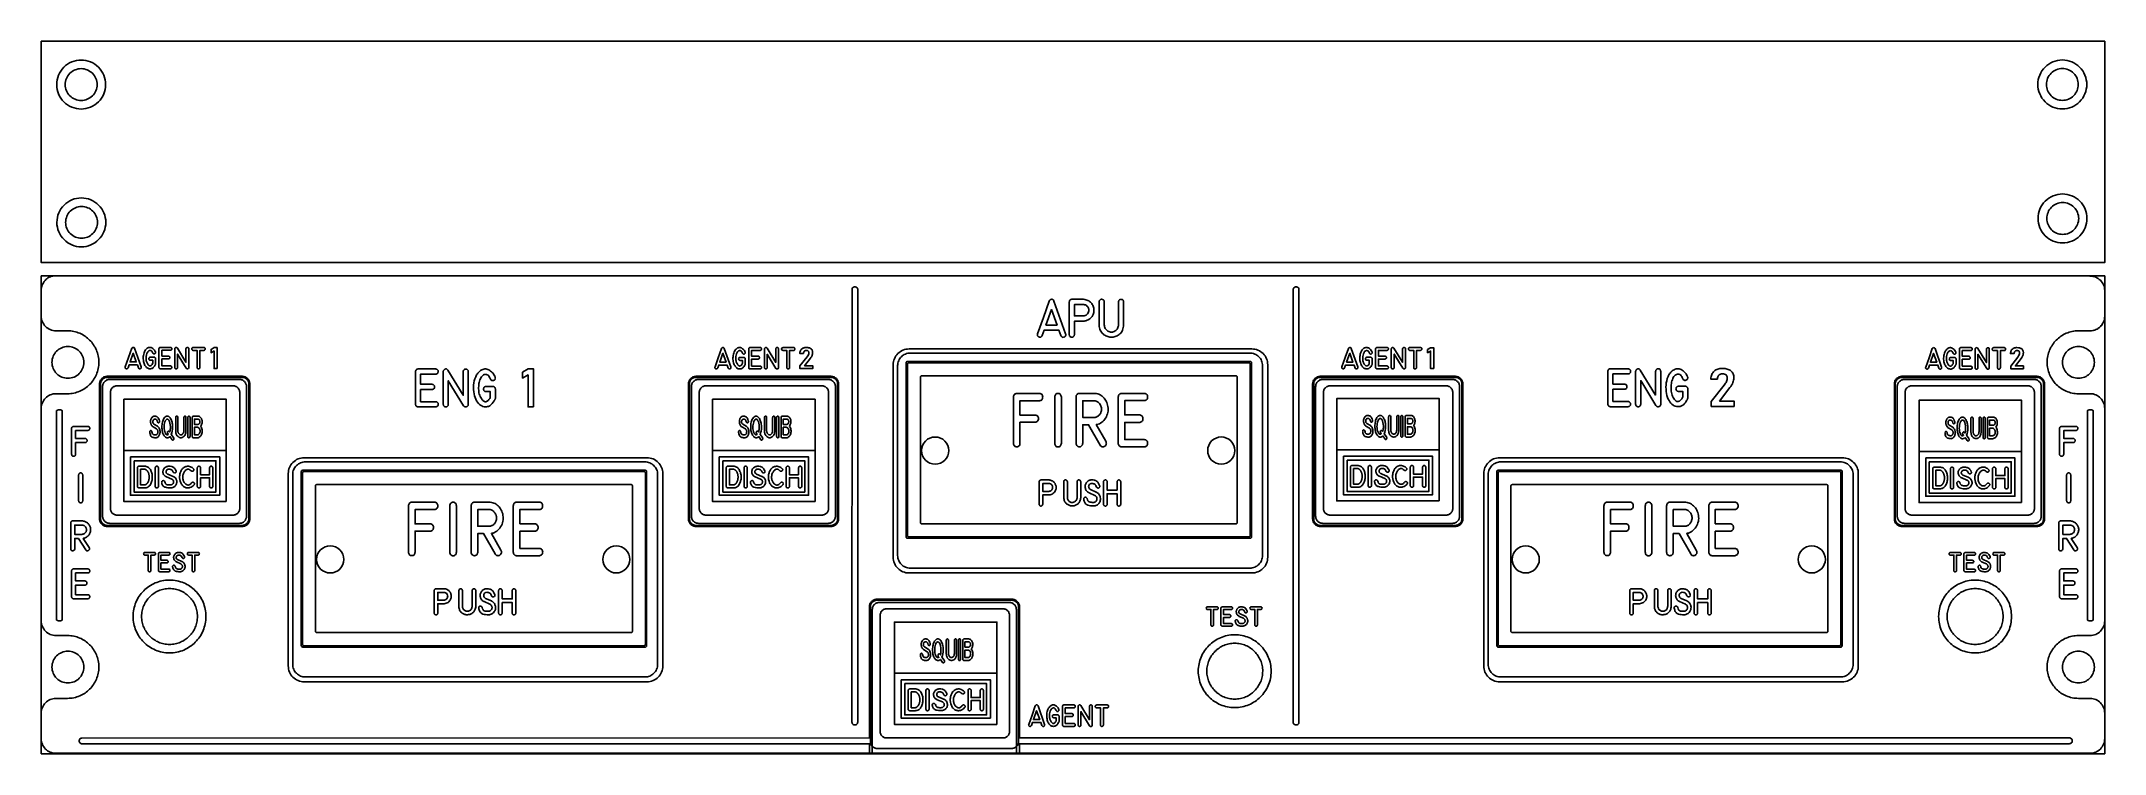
# Model space of a CAD drawing. Extents: x 27 to 704, y 10 to 614.
# Drawn here: x 204 to 526.3, y 502.1 to 613.5 of the extents above; entities that cross this region are included whole.
import ezdxf

# ---------------------------------------------------------------- set-up
doc = ezdxf.new("R2010")
doc.units = 0
for name, color, linetype in [('_BACKPANEL', 5, 'CONTINUOUS'), ('_ENGRAVING', 105, 'CONTINUOUS'), ('_LABELS', 30, 'CONTINUOUS'), ('_TOPLAYER', 1, 'CONTINUOUS')]:
    doc.layers.add(name, color=color, linetype=linetype)

msp = doc.modelspace()

# ---------------------------------------------------------------- linework, layer by layer
at = {"layer": '_BACKPANEL'}
for points in [[(203.98, 613.49), (203.98, 610.03), (203.98, 603.11), (203.98, 589.27), (203.98, 585.81), (203.98, 578.89), (526.32, 578.89), (526.32, 585.81), (526.32, 589.27), (526.32, 603.11), (526.32, 610.03), (526.32, 613.49)], [(526.32, 576.81), (526.32, 572.14), (526.32, 562.81), (526.32, 553.47), (526.32, 511.45), (526.32, 502.12), (203.98, 502.12), (203.98, 511.45), (203.98, 553.47), (203.98, 562.81), (203.98, 572.14), (203.98, 576.81)], [(208.14, 560.8), (207.89, 560.81), (207.64, 560.85), (207.4, 560.91), (207.17, 561), (206.96, 561.1), (206.75, 561.23), (206.56, 561.37), (206.38, 561.53), (206.22, 561.71), (206.08, 561.9), (205.95, 562.1), (205.85, 562.32), (205.77, 562.55), (205.7, 562.79), (205.67, 563.04), (205.65, 563.29), (205.67, 563.54), (205.7, 563.79), (205.77, 564.03), (205.85, 564.26), (205.95, 564.48), (206.08, 564.68), (206.22, 564.87), (206.38, 565.05), (206.56, 565.21), (206.75, 565.35), (206.96, 565.48), (207.17, 565.58), (207.4, 565.67), (207.64, 565.73), (207.89, 565.77), (208.14, 565.78), (208.4, 565.77), (208.64, 565.73), (208.88, 565.67), (209.11, 565.58), (209.33, 565.48), (209.53, 565.35), (209.72, 565.21), (209.9, 565.05), (210.06, 564.87), (210.21, 564.68), (210.33, 564.48), (210.43, 564.26), (210.52, 564.03), (210.58, 563.79), (210.62, 563.54), (210.63, 563.29), (210.62, 563.04), (210.58, 562.79), (210.52, 562.55), (210.43, 562.32), (210.33, 562.1), (210.21, 561.9), (210.06, 561.71), (209.9, 561.53), (209.72, 561.37), (209.53, 561.23), (209.33, 561.1), (209.11, 561), (208.88, 560.91), (208.64, 560.85), (208.4, 560.81)], [(522.21, 560.8), (521.96, 560.81), (521.71, 560.85), (521.47, 560.91), (521.24, 561), (521.03, 561.1), (520.82, 561.23), (520.63, 561.37), (520.45, 561.53), (520.29, 561.71), (520.15, 561.9), (520.03, 562.1), (519.92, 562.32), (519.84, 562.55), (519.78, 562.79), (519.74, 563.04), (519.73, 563.29), (519.74, 563.54), (519.78, 563.79), (519.84, 564.03), (519.92, 564.26), (520.03, 564.48), (520.15, 564.68), (520.29, 564.87), (520.45, 565.05), (520.63, 565.21), (520.82, 565.35), (521.03, 565.48), (521.24, 565.58), (521.47, 565.67), (521.71, 565.73), (521.96, 565.77), (522.21, 565.78), (522.47, 565.77), (522.71, 565.73), (522.95, 565.67), (523.18, 565.58), (523.4, 565.48), (523.6, 565.35), (523.8, 565.21), (523.97, 565.05), (524.13, 564.87), (524.28, 564.68), (524.4, 564.48), (524.51, 564.26), (524.59, 564.03), (524.65, 563.79), (524.69, 563.54), (524.7, 563.29), (524.69, 563.04), (524.65, 562.79), (524.59, 562.55), (524.51, 562.32), (524.4, 562.1), (524.28, 561.9), (524.13, 561.71), (523.97, 561.53), (523.8, 561.37), (523.6, 561.23), (523.4, 561.1), (523.18, 561), (522.95, 560.91), (522.71, 560.85), (522.47, 560.81)], [(214.28, 560.95), (235.37, 560.95), (235.48, 560.95), (235.58, 560.93), (235.68, 560.91), (235.77, 560.87), (235.86, 560.83), (235.95, 560.78), (236.03, 560.72), (236.1, 560.65), (236.16, 560.58), (236.22, 560.5), (236.28, 560.42), (236.32, 560.33), (236.35, 560.23), (236.38, 560.13), (236.39, 560.03), (236.4, 559.93), (236.4, 538.83), (236.39, 538.73), (236.38, 538.62), (236.35, 538.53), (236.32, 538.43), (236.28, 538.34), (236.22, 538.26), (236.16, 538.18), (236.1, 538.1), (236.03, 538.04), (235.95, 537.98), (235.86, 537.93), (235.77, 537.88), (235.68, 537.85), (235.58, 537.83), (235.48, 537.81), (235.37, 537.8), (214.28, 537.8), (214.17, 537.81), (214.07, 537.83), (213.97, 537.85), (213.88, 537.88), (213.79, 537.93), (213.7, 537.98), (213.62, 538.04), (213.55, 538.1), (213.48, 538.18), (213.42, 538.26), (213.37, 538.34), (213.33, 538.43), (213.29, 538.53), (213.27, 538.62), (213.25, 538.73), (213.25, 538.83), (213.25, 559.93), (213.25, 560.03), (213.27, 560.13), (213.29, 560.23), (213.33, 560.33), (213.37, 560.42), (213.42, 560.5), (213.48, 560.58), (213.55, 560.65), (213.62, 560.72), (213.7, 560.78), (213.79, 560.83), (213.88, 560.87), (213.97, 560.91), (214.07, 560.93), (214.17, 560.95)], [(306.26, 560.95), (327.35, 560.95), (327.46, 560.95), (327.56, 560.93), (327.66, 560.91), (327.75, 560.87), (327.84, 560.83), (327.93, 560.78), (328.01, 560.72), (328.08, 560.65), (328.15, 560.58), (328.21, 560.5), (328.26, 560.42), (328.3, 560.33), (328.34, 560.23), (328.36, 560.13), (328.38, 560.03), (328.38, 559.93), (328.38, 538.83), (328.38, 538.73), (328.36, 538.62), (328.34, 538.53), (328.3, 538.43), (328.26, 538.34), (328.21, 538.26), (328.15, 538.18), (328.08, 538.1), (328.01, 538.04), (327.93, 537.98), (327.84, 537.93), (327.75, 537.88), (327.66, 537.85), (327.56, 537.83), (327.46, 537.81), (327.35, 537.8), (306.26, 537.8), (306.15, 537.81), (306.05, 537.83), (305.95, 537.85), (305.86, 537.88), (305.77, 537.93), (305.68, 537.98), (305.6, 538.04), (305.53, 538.1), (305.47, 538.18), (305.41, 538.26), (305.35, 538.34), (305.31, 538.43), (305.28, 538.53), (305.25, 538.62), (305.24, 538.73), (305.23, 538.83), (305.23, 559.93), (305.24, 560.03), (305.25, 560.13), (305.28, 560.23), (305.31, 560.33), (305.35, 560.42), (305.41, 560.5), (305.47, 560.58), (305.53, 560.65), (305.6, 560.72), (305.68, 560.78), (305.77, 560.83), (305.86, 560.87), (305.95, 560.91), (306.05, 560.93), (306.15, 560.95)], [(341.32, 538.22), (341.34, 538.16), (341.38, 538.11), (341.43, 538.07), (341.5, 538.06), (390.64, 538.06), (390.71, 538.07), (390.77, 538.11), (390.81, 538.16), (390.82, 538.22), (390.82, 561.02), (390.81, 561.08), (390.77, 561.13), (390.71, 561.17), (390.64, 561.18), (341.5, 561.18), (341.43, 561.17), (341.38, 561.13), (341.34, 561.08), (341.32, 561.02)], [(403.77, 560.95), (424.87, 560.95), (424.97, 560.95), (425.08, 560.93), (425.18, 560.91), (425.27, 560.87), (425.36, 560.83), (425.44, 560.78), (425.52, 560.72), (425.6, 560.65), (425.66, 560.58), (425.72, 560.5), (425.77, 560.42), (425.82, 560.33), (425.85, 560.23), (425.88, 560.13), (425.89, 560.03), (425.9, 559.93), (425.9, 538.83), (425.89, 538.73), (425.88, 538.62), (425.85, 538.53), (425.82, 538.43), (425.77, 538.34), (425.72, 538.26), (425.66, 538.18), (425.6, 538.1), (425.52, 538.04), (425.44, 537.98), (425.36, 537.93), (425.27, 537.88), (425.18, 537.85), (425.08, 537.83), (424.97, 537.81), (424.87, 537.8), (403.77, 537.8), (403.67, 537.81), (403.57, 537.83), (403.47, 537.85), (403.37, 537.88), (403.28, 537.93), (403.2, 537.98), (403.12, 538.04), (403.05, 538.1), (402.98, 538.18), (402.92, 538.26), (402.87, 538.34), (402.83, 538.43), (402.79, 538.53), (402.77, 538.62), (402.75, 538.73), (402.75, 538.83), (402.75, 559.93), (402.75, 560.03), (402.77, 560.13), (402.79, 560.23), (402.83, 560.33), (402.87, 560.42), (402.92, 560.5), (402.98, 560.58), (403.05, 560.65), (403.12, 560.72), (403.2, 560.78), (403.28, 560.83), (403.37, 560.87), (403.47, 560.91), (403.57, 560.93), (403.67, 560.95)], [(494.64, 560.95), (515.73, 560.95), (515.84, 560.95), (515.94, 560.93), (516.04, 560.91), (516.13, 560.87), (516.22, 560.83), (516.31, 560.78), (516.39, 560.72), (516.46, 560.65), (516.52, 560.58), (516.58, 560.5), (516.64, 560.42), (516.68, 560.33), (516.71, 560.23), (516.74, 560.13), (516.75, 560.03), (516.76, 559.93), (516.76, 538.83), (516.75, 538.73), (516.74, 538.62), (516.71, 538.53), (516.68, 538.43), (516.64, 538.34), (516.58, 538.26), (516.52, 538.18), (516.46, 538.1), (516.39, 538.04), (516.31, 537.98), (516.22, 537.93), (516.13, 537.88), (516.04, 537.85), (515.94, 537.83), (515.84, 537.81), (515.73, 537.8), (494.64, 537.8), (494.53, 537.81), (494.43, 537.83), (494.33, 537.85), (494.24, 537.88), (494.15, 537.93), (494.06, 537.98), (493.98, 538.04), (493.91, 538.1), (493.84, 538.18), (493.78, 538.26), (493.73, 538.34), (493.69, 538.43), (493.65, 538.53), (493.63, 538.62), (493.61, 538.73), (493.61, 538.83), (493.61, 559.93), (493.61, 560.03), (493.63, 560.13), (493.65, 560.23), (493.69, 560.33), (493.73, 560.42), (493.78, 560.5), (493.84, 560.58), (493.91, 560.65), (493.98, 560.72), (494.06, 560.78), (494.15, 560.83), (494.24, 560.87), (494.33, 560.91), (494.43, 560.93), (494.53, 560.95)], [(246.82, 521.22), (246.84, 521.16), (246.88, 521.11), (246.93, 521.07), (247, 521.06), (296.14, 521.06), (296.21, 521.07), (296.27, 521.11), (296.31, 521.16), (296.32, 521.22), (296.32, 544.02), (296.31, 544.08), (296.27, 544.13), (296.21, 544.17), (296.14, 544.18), (247, 544.18), (246.93, 544.17), (246.88, 544.13), (246.84, 544.08), (246.82, 544.02)], [(433.57, 521.22), (433.59, 521.16), (433.63, 521.11), (433.68, 521.07), (433.75, 521.06), (482.89, 521.06), (482.96, 521.07), (483.02, 521.11), (483.06, 521.16), (483.07, 521.22), (483.07, 544.02), (483.06, 544.08), (483.02, 544.13), (482.96, 544.17), (482.89, 544.18), (433.75, 544.18), (433.68, 544.17), (433.63, 544.13), (433.59, 544.08), (433.57, 544.02)], [(228.38, 523.58), (228.38, 523.8), (228.36, 524.02), (228.33, 524.24), (228.29, 524.46), (228.24, 524.67), (228.19, 524.87), (228.12, 525.08), (228.04, 525.27), (227.95, 525.47), (227.85, 525.66), (227.75, 525.84), (227.64, 526.02), (227.51, 526.19), (227.39, 526.35), (227.25, 526.51), (227.1, 526.66), (226.95, 526.81), (226.79, 526.94), (226.63, 527.07), (226.46, 527.19), (226.28, 527.31), (226.1, 527.41), (225.91, 527.51), (225.72, 527.6), (225.52, 527.67), (225.32, 527.74), (225.11, 527.8), (224.9, 527.85), (224.68, 527.89), (224.46, 527.92), (224.24, 527.93), (224.02, 527.94), (223.79, 527.93), (223.57, 527.92), (223.35, 527.89), (223.14, 527.85), (222.93, 527.8), (222.72, 527.74), (222.52, 527.67), (222.32, 527.6), (222.13, 527.51), (221.94, 527.41), (221.76, 527.31), (221.58, 527.19), (221.41, 527.07), (221.24, 526.94), (221.09, 526.81), (220.93, 526.66), (220.79, 526.51), (220.65, 526.35), (220.52, 526.19), (220.4, 526.02), (220.29, 525.84), (220.18, 525.66), (220.09, 525.47), (220, 525.27), (219.92, 525.08), (219.85, 524.87), (219.79, 524.67), (219.75, 524.46), (219.71, 524.24), (219.68, 524.02), (219.66, 523.8), (219.66, 523.58), (219.66, 523.35), (219.68, 523.13), (219.71, 522.91), (219.75, 522.7), (219.79, 522.49), (219.85, 522.28), (219.92, 522.08), (220, 521.88), (220.09, 521.69), (220.18, 521.5), (220.29, 521.32), (220.4, 521.14), (220.52, 520.97), (220.65, 520.8), (220.79, 520.64), (220.93, 520.49), (221.09, 520.35), (221.24, 520.21), (221.41, 520.08), (221.58, 519.96), (221.76, 519.85), (221.94, 519.74), (222.13, 519.65), (222.32, 519.56), (222.52, 519.48), (222.72, 519.41), (222.93, 519.35), (223.14, 519.3), (223.35, 519.27), (223.57, 519.24), (223.79, 519.22), (224.02, 519.22), (224.24, 519.22), (224.46, 519.24), (224.68, 519.27), (224.9, 519.3), (225.11, 519.35), (225.32, 519.41), (225.52, 519.48), (225.72, 519.56), (225.91, 519.65), (226.1, 519.74), (226.28, 519.85), (226.46, 519.96), (226.63, 520.08), (226.79, 520.21), (226.95, 520.35), (227.1, 520.49), (227.25, 520.64), (227.38, 520.8), (227.51, 520.97), (227.64, 521.14), (227.75, 521.32), (227.85, 521.5), (227.95, 521.69), (228.04, 521.88), (228.12, 522.08), (228.18, 522.28), (228.24, 522.49), (228.29, 522.7), (228.33, 522.91), (228.36, 523.13), (228.37, 523.35), (228.38, 523.58)], [(334.52, 526.11), (355.62, 526.11), (355.72, 526.1), (355.83, 526.09), (355.93, 526.06), (356.02, 526.03), (356.11, 525.99), (356.19, 525.93), (356.27, 525.88), (356.35, 525.81), (356.41, 525.74), (356.47, 525.66), (356.52, 525.57), (356.57, 525.48), (356.6, 525.39), (356.63, 525.29), (356.64, 525.19), (356.65, 525.08), (356.65, 503.99), (356.64, 503.88), (356.63, 503.78), (356.6, 503.68), (356.57, 503.59), (356.52, 503.5), (356.47, 503.41), (356.41, 503.33), (356.35, 503.26), (356.27, 503.19), (356.19, 503.13), (356.11, 503.08), (356.02, 503.04), (355.93, 503.01), (355.83, 502.98), (355.72, 502.96), (355.62, 502.96), (334.52, 502.96), (334.42, 502.96), (334.32, 502.98), (334.22, 503.01), (334.12, 503.04), (334.03, 503.08), (333.95, 503.13), (333.87, 503.19), (333.8, 503.26), (333.73, 503.33), (333.67, 503.41), (333.62, 503.5), (333.58, 503.59), (333.54, 503.68), (333.52, 503.78), (333.5, 503.88), (333.5, 503.99), (333.5, 525.08), (333.5, 525.19), (333.52, 525.29), (333.54, 525.39), (333.58, 525.48), (333.62, 525.57), (333.67, 525.66), (333.73, 525.74), (333.8, 525.81), (333.87, 525.88), (333.95, 525.93), (334.03, 525.99), (334.12, 526.03), (334.22, 526.06), (334.32, 526.09), (334.42, 526.1)], [(510.44, 523.57), (510.43, 523.79), (510.41, 524.02), (510.39, 524.23), (510.35, 524.45), (510.3, 524.66), (510.24, 524.87), (510.17, 525.07), (510.09, 525.27), (510.01, 525.46), (509.91, 525.65), (509.8, 525.83), (509.69, 526.01), (509.57, 526.18), (509.44, 526.35), (509.3, 526.5), (509.16, 526.65), (509.01, 526.8), (508.85, 526.94), (508.68, 527.07), (508.51, 527.19), (508.33, 527.3), (508.15, 527.41), (507.96, 527.5), (507.77, 527.59), (507.57, 527.67), (507.37, 527.74), (507.16, 527.8), (506.95, 527.84), (506.74, 527.88), (506.52, 527.91), (506.3, 527.93), (506.07, 527.93), (505.85, 527.93), (505.63, 527.91), (505.41, 527.88), (505.19, 527.84), (504.98, 527.8), (504.78, 527.74), (504.57, 527.67), (504.37, 527.59), (504.18, 527.5), (503.99, 527.41), (503.81, 527.3), (503.63, 527.19), (503.46, 527.07), (503.3, 526.94), (503.14, 526.8), (502.99, 526.65), (502.84, 526.5), (502.71, 526.35), (502.58, 526.18), (502.46, 526.01), (502.34, 525.83), (502.24, 525.65), (502.14, 525.46), (502.05, 525.27), (501.98, 525.07), (501.91, 524.87), (501.85, 524.66), (501.8, 524.45), (501.76, 524.23), (501.73, 524.02), (501.72, 523.8), (501.71, 523.57), (501.72, 523.35), (501.73, 523.12), (501.76, 522.91), (501.8, 522.69), (501.85, 522.48), (501.91, 522.27), (501.98, 522.07), (502.05, 521.87), (502.14, 521.68), (502.24, 521.49), (502.34, 521.31), (502.46, 521.13), (502.58, 520.96), (502.71, 520.8), (502.84, 520.64), (502.99, 520.49), (503.14, 520.34), (503.3, 520.2), (503.46, 520.08), (503.63, 519.95), (503.81, 519.84), (503.99, 519.74), (504.18, 519.64), (504.37, 519.55), (504.57, 519.47), (504.78, 519.4), (504.98, 519.35), (505.19, 519.3), (505.41, 519.26), (505.63, 519.23), (505.85, 519.21), (506.07, 519.21), (506.3, 519.21), (506.52, 519.23), (506.74, 519.26), (506.95, 519.3), (507.16, 519.35), (507.37, 519.4), (507.57, 519.47), (507.77, 519.55), (507.96, 519.64), (508.15, 519.74), (508.33, 519.84), (508.51, 519.95), (508.68, 520.08), (508.85, 520.2), (509.01, 520.34), (509.16, 520.49), (509.3, 520.64), (509.44, 520.8), (509.57, 520.96), (509.69, 521.13), (509.8, 521.31), (509.91, 521.49), (510, 521.68), (510.09, 521.87), (510.17, 522.07), (510.24, 522.27), (510.3, 522.48), (510.35, 522.69), (510.38, 522.91), (510.41, 523.12), (510.43, 523.35), (510.43, 523.57)], [(394.78, 515.02), (394.78, 515.25), (394.76, 515.47), (394.73, 515.69), (394.69, 515.9), (394.64, 516.11), (394.59, 516.32), (394.52, 516.52), (394.44, 516.72), (394.35, 516.92), (394.25, 517.1), (394.15, 517.29), (394.04, 517.46), (393.91, 517.63), (393.79, 517.8), (393.65, 517.96), (393.5, 518.11), (393.35, 518.25), (393.19, 518.39), (393.03, 518.52), (392.86, 518.64), (392.68, 518.76), (392.5, 518.86), (392.31, 518.96), (392.12, 519.04), (391.92, 519.12), (391.72, 519.19), (391.51, 519.25), (391.3, 519.3), (391.08, 519.34), (390.86, 519.36), (390.64, 519.38), (390.42, 519.39), (390.19, 519.38), (389.97, 519.36), (389.75, 519.34), (389.54, 519.3), (389.33, 519.25), (389.12, 519.19), (388.92, 519.12), (388.72, 519.04), (388.53, 518.96), (388.34, 518.86), (388.16, 518.76), (387.98, 518.64), (387.81, 518.52), (387.64, 518.39), (387.49, 518.25), (387.33, 518.11), (387.19, 517.96), (387.05, 517.8), (386.92, 517.63), (386.8, 517.46), (386.69, 517.29), (386.58, 517.1), (386.49, 516.92), (386.4, 516.72), (386.32, 516.52), (386.25, 516.32), (386.19, 516.12), (386.15, 515.9), (386.11, 515.69), (386.08, 515.47), (386.06, 515.25), (386.06, 515.02), (386.06, 514.8), (386.08, 514.58), (386.11, 514.36), (386.15, 514.15), (386.19, 513.93), (386.25, 513.73), (386.32, 513.53), (386.4, 513.33), (386.49, 513.13), (386.58, 512.95), (386.69, 512.76), (386.8, 512.59), (386.92, 512.42), (387.05, 512.25), (387.19, 512.09), (387.33, 511.94), (387.49, 511.8), (387.64, 511.66), (387.81, 511.53), (387.98, 511.41), (388.16, 511.29), (388.34, 511.19), (388.53, 511.09), (388.72, 511.01), (388.92, 510.93), (389.12, 510.86), (389.33, 510.8), (389.54, 510.75), (389.75, 510.71), (389.97, 510.69), (390.19, 510.67), (390.42, 510.66), (390.64, 510.67), (390.86, 510.69), (391.08, 510.71), (391.3, 510.75), (391.51, 510.8), (391.72, 510.86), (391.92, 510.93), (392.12, 511.01), (392.31, 511.09), (392.5, 511.19), (392.68, 511.29), (392.86, 511.41), (393.03, 511.53), (393.19, 511.66), (393.35, 511.8), (393.5, 511.94), (393.65, 512.09), (393.78, 512.25), (393.91, 512.42), (394.04, 512.59), (394.15, 512.76), (394.25, 512.95), (394.35, 513.13), (394.44, 513.33), (394.52, 513.53), (394.58, 513.73), (394.64, 513.93), (394.69, 514.15), (394.73, 514.36), (394.76, 514.58), (394.77, 514.8), (394.78, 515.02)], [(208.14, 513.18), (207.89, 513.19), (207.64, 513.23), (207.4, 513.29), (207.17, 513.37), (206.96, 513.48), (206.75, 513.6), (206.56, 513.74), (206.38, 513.91), (206.22, 514.08), (206.08, 514.27), (205.95, 514.48), (205.85, 514.7), (205.77, 514.92), (205.7, 515.16), (205.67, 515.41), (205.65, 515.66), (205.67, 515.92), (205.7, 516.17), (205.77, 516.4), (205.85, 516.63), (205.95, 516.85), (206.08, 517.06), (206.22, 517.25), (206.38, 517.42), (206.56, 517.58), (206.75, 517.73), (206.96, 517.85), (207.17, 517.96), (207.4, 518.04), (207.64, 518.1), (207.89, 518.14), (208.14, 518.15), (208.4, 518.14), (208.64, 518.1), (208.88, 518.04), (209.11, 517.96), (209.33, 517.85), (209.53, 517.73), (209.72, 517.58), (209.9, 517.42), (210.06, 517.25), (210.21, 517.06), (210.33, 516.85), (210.43, 516.63), (210.52, 516.4), (210.58, 516.17), (210.62, 515.92), (210.63, 515.66), (210.62, 515.41), (210.58, 515.16), (210.52, 514.92), (210.43, 514.7), (210.33, 514.48), (210.21, 514.27), (210.06, 514.08), (209.9, 513.91), (209.72, 513.74), (209.53, 513.6), (209.33, 513.48), (209.11, 513.37), (208.88, 513.29), (208.64, 513.23), (208.4, 513.19)], [(522.21, 513.18), (521.96, 513.19), (521.71, 513.23), (521.47, 513.29), (521.24, 513.37), (521.03, 513.48), (520.82, 513.6), (520.63, 513.74), (520.45, 513.91), (520.29, 514.08), (520.15, 514.27), (520.03, 514.48), (519.92, 514.7), (519.84, 514.92), (519.78, 515.16), (519.74, 515.41), (519.73, 515.66), (519.74, 515.92), (519.78, 516.17), (519.84, 516.4), (519.92, 516.63), (520.03, 516.85), (520.15, 517.06), (520.29, 517.25), (520.45, 517.42), (520.63, 517.58), (520.82, 517.73), (521.03, 517.85), (521.24, 517.96), (521.47, 518.04), (521.71, 518.1), (521.96, 518.14), (522.21, 518.15), (522.47, 518.14), (522.71, 518.1), (522.95, 518.04), (523.18, 517.96), (523.4, 517.85), (523.6, 517.73), (523.8, 517.58), (523.97, 517.42), (524.13, 517.25), (524.28, 517.06), (524.4, 516.85), (524.51, 516.63), (524.59, 516.4), (524.65, 516.17), (524.69, 515.92), (524.7, 515.66), (524.69, 515.41), (524.65, 515.16), (524.59, 514.92), (524.51, 514.7), (524.4, 514.48), (524.28, 514.27), (524.13, 514.08), (523.97, 513.91), (523.8, 513.74), (523.6, 513.6), (523.4, 513.48), (523.18, 513.37), (522.95, 513.29), (522.71, 513.23), (522.47, 513.19)]]:
    msp.add_lwpolyline(points, close=True, dxfattribs=at)
for points in [[(210.21, 604.22, 0.414214), (212.7, 606.71, 0.414214), (210.21, 609.2, 0.414214), (207.72, 606.71, 0.414214)], [(519.7, 604.24, 0.414214), (522.19, 606.73, 0.414214), (519.7, 609.22, 0.414214), (517.21, 606.73, 0.414214)], [(210.27, 582.69, 0.414214), (212.76, 585.18, 0.414214), (210.27, 587.66, 0.414214), (207.79, 585.18, 0.414214)], [(519.76, 583.3, 0.414214), (522.25, 585.78, 0.414214), (519.76, 588.27, 0.414214), (517.27, 585.78, 0.414214)]]:
    msp.add_lwpolyline(points, format="xyb", close=True, dxfattribs=at)
at = {"layer": '_ENGRAVING'}
for points in [[(331.08, 575.09), (331.08, 575.09), (330.98, 575.08), (330.9, 575.06), (330.82, 575.03), (330.76, 574.98), (330.7, 574.92), (330.66, 574.85), (330.63, 574.78), (330.63, 574.7), (330.63, 574.7), (330.62, 507.03), (330.62, 507.03), (330.63, 506.95), (330.65, 506.87), (330.69, 506.8), (330.75, 506.75), (330.82, 506.7), (330.89, 506.66), (330.98, 506.64), (331.07, 506.63), (331.07, 506.63), (331.16, 506.64), (331.24, 506.66), (331.32, 506.7), (331.39, 506.75), (331.44, 506.8), (331.48, 506.87), (331.51, 506.95), (331.52, 507.03), (331.52, 507.03), (331.53, 574.7), (331.53, 574.7), (331.52, 574.78), (331.49, 574.85), (331.45, 574.92), (331.39, 574.98), (331.33, 575.03), (331.25, 575.06), (331.17, 575.08)], [(400, 575.09), (400, 575.09), (399.91, 575.08), (399.83, 575.06), (399.75, 575.03), (399.68, 574.98), (399.63, 574.92), (399.59, 574.85), (399.56, 574.78), (399.55, 574.7), (399.55, 574.7), (399.54, 507.03), (399.54, 507.03), (399.55, 506.95), (399.58, 506.87), (399.62, 506.8), (399.68, 506.75), (399.74, 506.7), (399.82, 506.66), (399.9, 506.64), (399.99, 506.63), (400, 506.63), (400.09, 506.64), (400.17, 506.66), (400.25, 506.7), (400.31, 506.75), (400.37, 506.8), (400.41, 506.87), (400.44, 506.95), (400.45, 507.03), (400.45, 507.03), (400.45, 574.7), (400.45, 574.7), (400.44, 574.78), (400.42, 574.85), (400.38, 574.92), (400.32, 574.98), (400.26, 575.03), (400.18, 575.06), (400.09, 575.08)], [(359.61, 567.77), (360.52, 570.33), (361.43, 572.88), (361.46, 572.94), (361.49, 573), (361.53, 573.04), (361.57, 573.08), (361.62, 573.11), (361.67, 573.13), (361.74, 573.14), (361.8, 573.15), (361.87, 573.15), (361.93, 573.13), (361.99, 573.11), (362.04, 573.08), (362.08, 573.05), (362.12, 573), (362.15, 572.95), (362.18, 572.88), (364, 567.76), (364.01, 567.66), (364.02, 567.57), (364.01, 567.49), (363.98, 567.42), (363.94, 567.36), (363.89, 567.31), (363.83, 567.26), (363.76, 567.23), (363.68, 567.21), (363.6, 567.2), (363.53, 567.21), (363.46, 567.23), (363.4, 567.27), (363.35, 567.32), (363.29, 567.39), (363.25, 567.47), (362.95, 568.3), (360.64, 568.3), (360.35, 567.49), (360.3, 567.41), (360.25, 567.34), (360.19, 567.29), (360.13, 567.25), (360.07, 567.23), (359.99, 567.22), (359.92, 567.23), (359.84, 567.26), (359.76, 567.29), (359.7, 567.33), (359.65, 567.39), (359.61, 567.45), (359.59, 567.52), (359.58, 567.59), (359.59, 567.68)], [(362.66, 569.12), (361.8, 571.55), (360.93, 569.12)], [(361.8, 571.55), (362.66, 569.12)], [(366.75, 573.15), (366.8, 573.15), (366.98, 573.13), (367.15, 573.09), (367.31, 573.04), (367.47, 572.98), (367.61, 572.9), (367.74, 572.82), (367.86, 572.72), (367.97, 572.61), (368.07, 572.49), (368.16, 572.36), (368.24, 572.21), (368.3, 572.06), (368.36, 571.9), (368.4, 571.74), (368.42, 571.58), (368.42, 571.42), (368.42, 571.26), (368.39, 571.11), (368.35, 570.95), (368.3, 570.8), (368.24, 570.68), (368.19, 570.57), (368.12, 570.47), (368.05, 570.37), (367.97, 570.28), (367.89, 570.19), (367.8, 570.11), (367.7, 570.04), (367.6, 569.98), (367.5, 569.92), (367.39, 569.87), (367.28, 569.83), (367.16, 569.8), (367.05, 569.77), (366.92, 569.75), (366.8, 569.74), (366.75, 569.73), (365.36, 569.73), (365.36, 567.62), (365.35, 567.53), (365.32, 567.44), (365.28, 567.37), (365.24, 567.32), (365.18, 567.27), (365.12, 567.24), (365.04, 567.22), (364.96, 567.21), (364.88, 567.22), (364.8, 567.24), (364.74, 567.27), (364.68, 567.32), (364.64, 567.37), (364.6, 567.44), (364.58, 567.53), (364.56, 567.62), (364.56, 572.74), (364.58, 572.83), (364.6, 572.9), (364.63, 572.97), (364.68, 573.02), (364.73, 573.07), (364.79, 573.11), (364.86, 573.13), (364.94, 573.15), (364.96, 573.15)], [(366.75, 572.33), (365.36, 572.33), (365.36, 570.55), (366.75, 570.55), (366.9, 570.57), (367.05, 570.61), (367.19, 570.68), (367.32, 570.78), (367.43, 570.89), (367.52, 571.02), (367.58, 571.17), (367.61, 571.33), (367.62, 571.42), (367.62, 571.52), (367.6, 571.61), (367.58, 571.7), (367.55, 571.79), (367.51, 571.87), (367.46, 571.95), (367.4, 572.03), (367.33, 572.1), (367.26, 572.16), (367.19, 572.21), (367.11, 572.26), (367.02, 572.29), (366.93, 572.31), (366.84, 572.33)], [(373.06, 569.17), (373.06, 569.11), (373.05, 568.94), (373.01, 568.72), (372.96, 568.52), (372.9, 568.34), (372.81, 568.17), (372.72, 568.01), (372.61, 567.87), (372.48, 567.74), (372.34, 567.63), (372.19, 567.53), (372.04, 567.45), (371.88, 567.38), (371.72, 567.32), (371.56, 567.28), (371.4, 567.25), (371.24, 567.24), (371.07, 567.23), (370.9, 567.25), (370.74, 567.28), (370.58, 567.32), (370.43, 567.37), (370.27, 567.44), (370.12, 567.53), (369.98, 567.62), (369.84, 567.73), (369.71, 567.86), (369.59, 568), (369.49, 568.15), (369.41, 568.32), (369.34, 568.49), (369.29, 568.69), (369.25, 568.89), (369.23, 569.11), (369.23, 569.17), (369.23, 572.74), (369.24, 572.83), (369.26, 572.9), (369.3, 572.97), (369.34, 573.03), (369.39, 573.08), (369.44, 573.11), (369.5, 573.14), (369.57, 573.15), (369.64, 573.15), (369.72, 573.14), (369.79, 573.12), (369.85, 573.09), (369.91, 573.05), (369.95, 573.01), (369.99, 572.95), (370.01, 572.89), (370.03, 572.82), (370.03, 572.74), (370.03, 569.17), (370.05, 569.01), (370.08, 568.86), (370.13, 568.72), (370.2, 568.59), (370.28, 568.47), (370.37, 568.36), (370.48, 568.26), (370.61, 568.17), (370.74, 568.1), (370.88, 568.05), (371.02, 568.02), (371.15, 568.01), (371.3, 568.03), (371.44, 568.06), (371.58, 568.12), (371.73, 568.2), (371.85, 568.29), (371.96, 568.38), (372.05, 568.49), (372.12, 568.61), (372.17, 568.74), (372.22, 568.88), (372.25, 569.02), (372.26, 569.17), (372.26, 572.74), (372.27, 572.82), (372.29, 572.9), (372.32, 572.97), (372.36, 573.03), (372.41, 573.08), (372.47, 573.11), (372.54, 573.14), (372.61, 573.15), (372.7, 573.14), (372.78, 573.13), (372.86, 573.1), (372.92, 573.07), (372.97, 573.03), (373.01, 572.97), (373.04, 572.9), (373.06, 572.83), (373.06, 572.74)], [(217.11, 562.6), (217.62, 564.04), (218.14, 565.49), (218.17, 565.55), (218.22, 565.6), (218.28, 565.63), (218.35, 565.64), (218.42, 565.63), (218.48, 565.6), (218.53, 565.55), (218.56, 565.49), (219.59, 562.59), (219.6, 562.48), (219.59, 562.44), (219.58, 562.4), (219.56, 562.36), (219.53, 562.33), (219.5, 562.31), (219.45, 562.29), (219.41, 562.28), (219.36, 562.27), (219.32, 562.28), (219.29, 562.29), (219.25, 562.31), (219.22, 562.34), (219.16, 562.43), (219, 562.9), (217.69, 562.9), (217.53, 562.44), (217.47, 562.35), (217.44, 562.32), (217.4, 562.3), (217.37, 562.29), (217.32, 562.28), (217.28, 562.29), (217.24, 562.3), (217.19, 562.32), (217.16, 562.35), (217.13, 562.38), (217.11, 562.41), (217.1, 562.45), (217.09, 562.49)], [(218.83, 563.36), (218.35, 564.73), (217.85, 563.36)], [(218.35, 564.73), (218.83, 563.36)], [(221.01, 563.63), (220.99, 563.63), (220.91, 563.66), (220.87, 563.68), (220.85, 563.7), (220.82, 563.73), (220.81, 563.77), (220.8, 563.86), (220.81, 563.95), (220.82, 563.99), (220.85, 564.02), (220.87, 564.05), (220.91, 564.07), (220.99, 564.09), (221.01, 564.09), (221.02, 564.09), (221.61, 564.09), (221.66, 564.09), (221.7, 564.08), (221.74, 564.05), (221.77, 564.02), (221.8, 563.99), (221.82, 563.95), (221.84, 563.91), (221.84, 563.86), (221.84, 563.03), (221.82, 562.99), (221.81, 562.96), (221.8, 562.94), (221.79, 562.91), (221.77, 562.89), (221.76, 562.86), (221.75, 562.84), (221.74, 562.81), (221.65, 562.69), (221.57, 562.58), (221.48, 562.49), (221.39, 562.41), (221.29, 562.35), (221.18, 562.31), (221.07, 562.29), (220.96, 562.29), (220.85, 562.3), (220.74, 562.32), (220.63, 562.37), (220.53, 562.42), (220.44, 562.5), (220.35, 562.59), (220.26, 562.7), (220.18, 562.82), (220.11, 562.95), (220.05, 563.1), (220, 563.26), (219.96, 563.44), (219.93, 563.63), (219.91, 563.82), (219.91, 564.01), (219.92, 564.2), (219.94, 564.39), (219.98, 564.58), (220.03, 564.76), (220.09, 564.94), (220.18, 565.11), (220.28, 565.26), (220.4, 565.39), (220.54, 565.5), (220.63, 565.56), (220.72, 565.6), (220.81, 565.63), (220.9, 565.64), (220.99, 565.64), (221.08, 565.63), (221.17, 565.6), (221.26, 565.56), (221.42, 565.45), (221.57, 565.32), (221.69, 565.18), (221.78, 565.01), (221.8, 564.98), (221.81, 564.96), (221.82, 564.94), (221.84, 564.86), (221.84, 564.79), (221.82, 564.73), (221.78, 564.68), (221.73, 564.64), (221.68, 564.62), (221.63, 564.61), (221.57, 564.61), (221.52, 564.63), (221.48, 564.66), (221.44, 564.7), (221.41, 564.74), (221.36, 564.85), (221.3, 564.95), (221.25, 565.03), (221.19, 565.09), (221.13, 565.13), (221.06, 565.16), (220.99, 565.17), (220.92, 565.16), (220.85, 565.14), (220.78, 565.11), (220.72, 565.06), (220.66, 565), (220.61, 564.94), (220.56, 564.86), (220.52, 564.77), (220.48, 564.66), (220.41, 564.45), (220.38, 564.23), (220.36, 564), (220.36, 563.76), (220.37, 563.64), (220.39, 563.53), (220.42, 563.42), (220.45, 563.31), (220.5, 563.21), (220.55, 563.11), (220.61, 563.01), (220.67, 562.92), (220.77, 562.82), (220.82, 562.78), (220.86, 562.75), (220.91, 562.74), (220.96, 562.74), (221.01, 562.74), (221.06, 562.76), (221.15, 562.81), (221.24, 562.89), (221.31, 562.98), (221.37, 563.1), (221.39, 563.13), (221.39, 563.63)], [(224.15, 565.18), (222.82, 565.18), (222.82, 564.28), (223.83, 564.28), (223.93, 564.25), (223.97, 564.23), (224, 564.21), (224.03, 564.17), (224.05, 564.14), (224.06, 564.1), (224.06, 564.05), (224.06, 564), (224.05, 563.96), (224.03, 563.92), (224, 563.89), (223.97, 563.86), (223.93, 563.84), (223.83, 563.82), (222.82, 563.82), (222.82, 562.74), (224.15, 562.74), (224.25, 562.71), (224.29, 562.69), (224.32, 562.66), (224.34, 562.63), (224.36, 562.6), (224.37, 562.56), (224.38, 562.51), (224.37, 562.46), (224.36, 562.42), (224.34, 562.38), (224.32, 562.35), (224.29, 562.33), (224.25, 562.31), (224.15, 562.28), (222.59, 562.28), (222.5, 562.3), (222.47, 562.32), (222.44, 562.35), (222.41, 562.38), (222.39, 562.42), (222.37, 562.51), (222.37, 565.41), (222.39, 565.5), (222.41, 565.54), (222.44, 565.57), (222.47, 565.6), (222.51, 565.62), (222.59, 565.64), (224.15, 565.64), (224.25, 565.61), (224.29, 565.6), (224.32, 565.57), (224.34, 565.54), (224.36, 565.5), (224.37, 565.46), (224.38, 565.41), (224.37, 565.36), (224.36, 565.31), (224.34, 565.27), (224.32, 565.24), (224.29, 565.22), (224.25, 565.2)], [(227.04, 562.51), (227.03, 562.43), (227, 562.36), (226.95, 562.32), (226.88, 562.29), (226.8, 562.28), (226.74, 562.29), (226.68, 562.32), (226.63, 562.38), (225.28, 564.59), (225.28, 562.51), (225.25, 562.41), (225.23, 562.37), (225.2, 562.33), (225.17, 562.31), (225.14, 562.29), (225.09, 562.28), (225.05, 562.28), (225, 562.28), (224.96, 562.29), (224.93, 562.31), (224.9, 562.33), (224.87, 562.37), (224.85, 562.41), (224.82, 562.51), (224.82, 565.4), (224.84, 565.48), (224.88, 565.54), (224.93, 565.59), (224.99, 565.62), (225.06, 565.64), (225.13, 565.63), (225.19, 565.59), (225.24, 565.52), (226.59, 563.31), (226.59, 565.4), (226.62, 565.5), (226.64, 565.54), (226.66, 565.58), (226.7, 565.6), (226.73, 565.62), (226.78, 565.63), (226.82, 565.63), (226.87, 565.63), (226.91, 565.62), (226.95, 565.6), (226.98, 565.57), (227, 565.54), (227.02, 565.5), (227.04, 565.4)], [(228.32, 562.51), (228.32, 565.17), (227.73, 565.17), (227.63, 565.19), (227.59, 565.21), (227.56, 565.24), (227.54, 565.27), (227.52, 565.31), (227.51, 565.35), (227.51, 565.4), (227.51, 565.45), (227.52, 565.5), (227.54, 565.54), (227.56, 565.57), (227.59, 565.59), (227.63, 565.61), (227.73, 565.64), (229.36, 565.64), (229.46, 565.61), (229.5, 565.59), (229.53, 565.57), (229.55, 565.54), (229.57, 565.5), (229.58, 565.45), (229.58, 565.4), (229.58, 565.35), (229.57, 565.31), (229.55, 565.27), (229.53, 565.24), (229.5, 565.21), (229.46, 565.19), (229.36, 565.17), (228.77, 565.17), (228.77, 562.51), (228.74, 562.41), (228.72, 562.37), (228.7, 562.34), (228.66, 562.31), (228.63, 562.29), (228.58, 562.28), (228.54, 562.28), (228.49, 562.28), (228.45, 562.29), (228.41, 562.31), (228.38, 562.34), (228.36, 562.37), (228.34, 562.41)], [(231.45, 562.32), (230.97, 562.32), (230.97, 565.07), (230.5, 564.8), (230.5, 565.31), (230.97, 565.6), (231.45, 565.6)], [(309.23, 562.58), (309.74, 564.02), (310.26, 565.47), (310.29, 565.53), (310.34, 565.58), (310.4, 565.61), (310.47, 565.62), (310.54, 565.61), (310.6, 565.58), (310.65, 565.53), (310.68, 565.47), (311.71, 562.57), (311.72, 562.46), (311.71, 562.42), (311.7, 562.38), (311.68, 562.34), (311.65, 562.31), (311.62, 562.29), (311.57, 562.27), (311.53, 562.26), (311.48, 562.25), (311.44, 562.26), (311.41, 562.27), (311.37, 562.29), (311.34, 562.32), (311.28, 562.41), (311.12, 562.88), (309.81, 562.88), (309.65, 562.42), (309.59, 562.33), (309.56, 562.3), (309.52, 562.28), (309.49, 562.27), (309.44, 562.27), (309.4, 562.27), (309.36, 562.28), (309.31, 562.3), (309.28, 562.33), (309.25, 562.36), (309.23, 562.39), (309.22, 562.43), (309.21, 562.47)], [(310.95, 563.34), (310.47, 564.71), (309.97, 563.34)], [(310.47, 564.71), (310.95, 563.34)], [(313.13, 563.61), (313.11, 563.61), (313.03, 563.64), (312.99, 563.66), (312.97, 563.68), (312.94, 563.71), (312.93, 563.75), (312.92, 563.84), (312.93, 563.93), (312.94, 563.97), (312.97, 564), (312.99, 564.03), (313.03, 564.05), (313.11, 564.07), (313.13, 564.07), (313.14, 564.07), (313.73, 564.07), (313.78, 564.07), (313.82, 564.06), (313.86, 564.03), (313.89, 564), (313.92, 563.97), (313.94, 563.93), (313.96, 563.89), (313.96, 563.84), (313.96, 563.01), (313.94, 562.97), (313.93, 562.94), (313.92, 562.92), (313.91, 562.89), (313.89, 562.87), (313.88, 562.84), (313.87, 562.82), (313.85, 562.79), (313.77, 562.67), (313.69, 562.56), (313.6, 562.47), (313.51, 562.39), (313.41, 562.33), (313.3, 562.29), (313.19, 562.27), (313.08, 562.27), (312.97, 562.28), (312.86, 562.3), (312.75, 562.35), (312.65, 562.41), (312.56, 562.48), (312.47, 562.57), (312.38, 562.68), (312.3, 562.8), (312.23, 562.93), (312.17, 563.08), (312.12, 563.24), (312.08, 563.42), (312.05, 563.61), (312.03, 563.8), (312.03, 563.99), (312.04, 564.18), (312.06, 564.37), (312.1, 564.56), (312.15, 564.74), (312.21, 564.92), (312.3, 565.09), (312.4, 565.24), (312.52, 565.37), (312.66, 565.48), (312.75, 565.54), (312.84, 565.58), (312.93, 565.61), (313.02, 565.62), (313.11, 565.62), (313.2, 565.61), (313.29, 565.58), (313.38, 565.54), (313.54, 565.43), (313.69, 565.3), (313.81, 565.16), (313.9, 564.99), (313.92, 564.96), (313.93, 564.94), (313.94, 564.92), (313.96, 564.84), (313.96, 564.78), (313.94, 564.72), (313.9, 564.66), (313.85, 564.62), (313.8, 564.6), (313.75, 564.59), (313.69, 564.59), (313.64, 564.61), (313.6, 564.64), (313.56, 564.68), (313.53, 564.72), (313.48, 564.84), (313.42, 564.93), (313.37, 565.01), (313.31, 565.07), (313.25, 565.11), (313.18, 565.14), (313.11, 565.15), (313.04, 565.14), (312.97, 565.12), (312.9, 565.09), (312.84, 565.04), (312.78, 564.99), (312.73, 564.92), (312.68, 564.84), (312.64, 564.75), (312.6, 564.64), (312.53, 564.43), (312.5, 564.21), (312.48, 563.98), (312.48, 563.74), (312.49, 563.62), (312.51, 563.51), (312.54, 563.4), (312.57, 563.29), (312.62, 563.19), (312.67, 563.09), (312.73, 562.99), (312.79, 562.9), (312.89, 562.8), (312.94, 562.76), (312.98, 562.74), (313.03, 562.72), (313.08, 562.72), (313.13, 562.72), (313.18, 562.74), (313.27, 562.79), (313.36, 562.87), (313.43, 562.96), (313.49, 563.08), (313.51, 563.11), (313.51, 563.61)], [(316.27, 565.16), (314.94, 565.16), (314.94, 564.26), (315.95, 564.26), (316.05, 564.24), (316.09, 564.21), (316.12, 564.19), (316.15, 564.16), (316.17, 564.12), (316.18, 564.08), (316.18, 564.03), (316.18, 563.98), (316.17, 563.94), (316.15, 563.9), (316.12, 563.87), (316.09, 563.85), (316.05, 563.82), (315.95, 563.8), (314.94, 563.8), (314.94, 562.72), (316.27, 562.72), (316.37, 562.69), (316.41, 562.67), (316.44, 562.65), (316.46, 562.61), (316.48, 562.58), (316.49, 562.54), (316.5, 562.49), (316.49, 562.44), (316.48, 562.4), (316.46, 562.36), (316.44, 562.33), (316.41, 562.31), (316.37, 562.29), (316.27, 562.26), (314.71, 562.26), (314.62, 562.28), (314.59, 562.3), (314.56, 562.33), (314.53, 562.36), (314.51, 562.4), (314.49, 562.49), (314.49, 565.39), (314.51, 565.48), (314.53, 565.52), (314.56, 565.55), (314.59, 565.58), (314.63, 565.6), (314.71, 565.62), (316.27, 565.62), (316.37, 565.6), (316.41, 565.58), (316.44, 565.55), (316.46, 565.52), (316.48, 565.48), (316.49, 565.44), (316.5, 565.39), (316.49, 565.34), (316.48, 565.29), (316.46, 565.25), (316.44, 565.22), (316.41, 565.2), (316.37, 565.18)], [(319.16, 562.49), (319.15, 562.41), (319.12, 562.35), (319.07, 562.3), (319, 562.27), (318.92, 562.26), (318.86, 562.27), (318.8, 562.3), (318.75, 562.36), (317.4, 564.57), (317.4, 562.49), (317.37, 562.39), (317.35, 562.35), (317.32, 562.31), (317.29, 562.29), (317.26, 562.27), (317.21, 562.26), (317.17, 562.26), (317.12, 562.26), (317.08, 562.27), (317.05, 562.29), (317.02, 562.31), (316.99, 562.35), (316.97, 562.39), (316.94, 562.49), (316.94, 565.38), (316.96, 565.46), (317, 565.52), (317.05, 565.57), (317.11, 565.6), (317.18, 565.62), (317.25, 565.61), (317.31, 565.57), (317.36, 565.5), (318.71, 563.29), (318.71, 565.38), (318.74, 565.48), (318.76, 565.52), (318.78, 565.56), (318.82, 565.58), (318.85, 565.6), (318.9, 565.61), (318.94, 565.61), (318.99, 565.61), (319.03, 565.6), (319.07, 565.58), (319.1, 565.55), (319.12, 565.52), (319.14, 565.48), (319.16, 565.38)], [(320.44, 562.49), (320.44, 565.15), (319.85, 565.15), (319.75, 565.18), (319.71, 565.2), (319.68, 565.22), (319.66, 565.25), (319.64, 565.29), (319.63, 565.33), (319.63, 565.38), (319.63, 565.43), (319.64, 565.48), (319.66, 565.52), (319.68, 565.55), (319.71, 565.57), (319.75, 565.59), (319.85, 565.62), (321.48, 565.62), (321.58, 565.6), (321.62, 565.58), (321.65, 565.55), (321.67, 565.52), (321.69, 565.48), (321.7, 565.43), (321.7, 565.38), (321.7, 565.33), (321.69, 565.29), (321.67, 565.25), (321.65, 565.22), (321.62, 565.19), (321.58, 565.17), (321.48, 565.15), (320.89, 565.15), (320.89, 562.49), (320.86, 562.39), (320.84, 562.35), (320.82, 562.32), (320.78, 562.29), (320.75, 562.27), (320.7, 562.26), (320.66, 562.26), (320.61, 562.26), (320.57, 562.28), (320.53, 562.29), (320.5, 562.32), (320.48, 562.35), (320.46, 562.39)], [(323.48, 565.62), (323.71, 565.61), (323.81, 565.59), (323.91, 565.57), (324, 565.54), (324.08, 565.5), (324.15, 565.46), (324.22, 565.41), (324.28, 565.35), (324.34, 565.29), (324.38, 565.22), (324.42, 565.15), (324.44, 565.07), (324.46, 564.98), (324.48, 564.89), (324.48, 564.79), (324.48, 564.79), (324.48, 564.69), (324.46, 564.59), (324.43, 564.49), (324.39, 564.38), (324.35, 564.27), (324.29, 564.17), (324.22, 564.06), (324.14, 563.95), (323.23, 562.77), (324.49, 562.77), (324.49, 562.31), (322.5, 562.31), (322.5, 562.73), (323.63, 564.15), (323.75, 564.32), (323.83, 564.49), (323.89, 564.64), (323.9, 564.72), (323.9, 564.78), (323.9, 564.79), (323.9, 564.88), (323.88, 564.95), (323.84, 565.01), (323.8, 565.06), (323.74, 565.1), (323.67, 565.13), (323.59, 565.15), (323.49, 565.15), (323.4, 565.15), (323.32, 565.13), (323.24, 565.09), (323.18, 565.04), (323.13, 564.98), (323.09, 564.9), (323.06, 564.81), (323.04, 564.71), (323.04, 564.69), (322.47, 564.69), (322.47, 564.71), (322.48, 564.82), (322.5, 564.92), (322.53, 565.01), (322.56, 565.1), (322.6, 565.18), (322.65, 565.25), (322.7, 565.32), (322.77, 565.38), (322.84, 565.44), (322.91, 565.49), (322.99, 565.53), (323.08, 565.56), (323.17, 565.59), (323.27, 565.61), (323.37, 565.62)], [(337.07, 532.85), (337.08, 532.6), (337.12, 532.35), (337.18, 532.11), (337.26, 531.89), (337.37, 531.67), (337.49, 531.46), (337.64, 531.27), (337.8, 531.1), (337.98, 530.94), (338.17, 530.79), (338.37, 530.67), (338.59, 530.56), (338.82, 530.48), (339.06, 530.42), (339.31, 530.38), (339.57, 530.37), (393.08, 530.37), (393.33, 530.38), (393.58, 530.42), (393.82, 530.48), (394.05, 530.56), (394.27, 530.67), (394.47, 530.79), (394.67, 530.94), (394.84, 531.1), (395.01, 531.27), (395.15, 531.46), (395.27, 531.67), (395.38, 531.89), (395.46, 532.11), (395.53, 532.35), (395.56, 532.6), (395.58, 532.85), (395.58, 562.91), (395.56, 563.16), (395.53, 563.41), (395.46, 563.64), (395.38, 563.87), (395.27, 564.09), (395.15, 564.29), (395.01, 564.49), (394.84, 564.66), (394.67, 564.82), (394.47, 564.96), (394.27, 565.09), (394.05, 565.19), (393.82, 565.28), (393.58, 565.34), (393.33, 565.38), (393.08, 565.39), (339.57, 565.39), (339.31, 565.38), (339.06, 565.34), (338.82, 565.28), (338.59, 565.19), (338.37, 565.09), (338.17, 564.96), (337.98, 564.82), (337.8, 564.66), (337.64, 564.49), (337.49, 564.29), (337.37, 564.09), (337.26, 563.87), (337.18, 563.64), (337.12, 563.41), (337.08, 563.16), (337.07, 562.91)], [(337.76, 533.09), (337.77, 532.89), (337.8, 532.69), (337.85, 532.51), (337.92, 532.32), (338, 532.15), (338.1, 531.99), (338.21, 531.84), (338.34, 531.7), (338.49, 531.57), (338.64, 531.46), (338.8, 531.36), (338.98, 531.27), (339.16, 531.21), (339.35, 531.16), (339.55, 531.13), (339.76, 531.12), (392.76, 531.12), (392.96, 531.13), (393.16, 531.16), (393.35, 531.21), (393.54, 531.27), (393.71, 531.36), (393.88, 531.46), (394.03, 531.57), (394.17, 531.7), (394.3, 531.84), (394.42, 531.99), (394.52, 532.15), (394.6, 532.32), (394.67, 532.51), (394.72, 532.69), (394.75, 532.89), (394.76, 533.09), (394.76, 562.78), (394.75, 562.98), (394.72, 563.18), (394.67, 563.37), (394.6, 563.55), (394.52, 563.72), (394.42, 563.88), (394.3, 564.03), (394.17, 564.17), (394.03, 564.3), (393.88, 564.42), (393.71, 564.51), (393.54, 564.6), (393.35, 564.66), (393.16, 564.71), (392.96, 564.74), (392.76, 564.75), (339.76, 564.75), (339.55, 564.74), (339.35, 564.71), (339.16, 564.66), (338.98, 564.6), (338.8, 564.51), (338.64, 564.42), (338.49, 564.3), (338.34, 564.17), (338.21, 564.03), (338.1, 563.88), (338, 563.72), (337.92, 563.55), (337.85, 563.37), (337.8, 563.18), (337.77, 562.98), (337.76, 562.78)], [(407.16, 562.58), (407.67, 564.03), (408.19, 565.47), (408.22, 565.54), (408.27, 565.58), (408.33, 565.61), (408.4, 565.62), (408.47, 565.61), (408.53, 565.59), (408.58, 565.54), (408.61, 565.47), (409.64, 562.57), (409.65, 562.47), (409.64, 562.42), (409.63, 562.38), (409.61, 562.35), (409.58, 562.32), (409.55, 562.3), (409.5, 562.28), (409.46, 562.26), (409.42, 562.26), (409.38, 562.26), (409.34, 562.28), (409.3, 562.3), (409.27, 562.33), (409.22, 562.41), (409.05, 562.88), (407.74, 562.88), (407.58, 562.43), (407.52, 562.34), (407.49, 562.31), (407.45, 562.29), (407.42, 562.28), (407.38, 562.27), (407.33, 562.28), (407.29, 562.29), (407.24, 562.31), (407.21, 562.34), (407.18, 562.36), (407.16, 562.4), (407.15, 562.44), (407.14, 562.48)], [(408.89, 563.34), (408.4, 564.72), (407.9, 563.34)], [(408.4, 564.72), (408.89, 563.34)], [(411.06, 563.62), (411.04, 563.62), (410.96, 563.64), (410.92, 563.66), (410.9, 563.69), (410.87, 563.72), (410.86, 563.76), (410.85, 563.85), (410.86, 563.94), (410.87, 563.98), (410.9, 564.01), (410.92, 564.03), (410.96, 564.05), (411.04, 564.08), (411.06, 564.08), (411.07, 564.08), (411.67, 564.08), (411.71, 564.07), (411.75, 564.06), (411.79, 564.04), (411.83, 564.01), (411.85, 563.98), (411.88, 563.94), (411.89, 563.89), (411.89, 563.85), (411.89, 563.02), (411.87, 562.97), (411.86, 562.95), (411.85, 562.92), (411.84, 562.9), (411.82, 562.87), (411.81, 562.85), (411.8, 562.83), (411.79, 562.8), (411.71, 562.67), (411.62, 562.56), (411.53, 562.47), (411.44, 562.4), (411.34, 562.34), (411.23, 562.3), (411.12, 562.28), (411.01, 562.27), (410.9, 562.28), (410.79, 562.31), (410.68, 562.35), (410.58, 562.41), (410.49, 562.49), (410.4, 562.58), (410.31, 562.68), (410.23, 562.81), (410.16, 562.94), (410.1, 563.08), (410.05, 563.25), (410.01, 563.43), (409.98, 563.61), (409.96, 563.8), (409.96, 563.99), (409.97, 564.19), (409.99, 564.38), (410.03, 564.57), (410.08, 564.75), (410.15, 564.93), (410.23, 565.1), (410.33, 565.24), (410.45, 565.37), (410.59, 565.49), (410.68, 565.54), (410.77, 565.59), (410.86, 565.62), (410.95, 565.63), (411.04, 565.63), (411.13, 565.62), (411.22, 565.59), (411.31, 565.55), (411.47, 565.44), (411.62, 565.31), (411.74, 565.16), (411.83, 565), (411.85, 564.97), (411.86, 564.95), (411.87, 564.92), (411.89, 564.85), (411.89, 564.78), (411.87, 564.72), (411.83, 564.67), (411.78, 564.63), (411.73, 564.6), (411.68, 564.59), (411.62, 564.6), (411.57, 564.62), (411.53, 564.64), (411.49, 564.68), (411.46, 564.73), (411.41, 564.84), (411.36, 564.94), (411.3, 565.01), (411.24, 565.07), (411.18, 565.12), (411.11, 565.14), (411.04, 565.15), (410.97, 565.15), (410.9, 565.12), (410.83, 565.09), (410.77, 565.05), (410.71, 564.99), (410.66, 564.92), (410.61, 564.84), (410.57, 564.75), (410.53, 564.65), (410.47, 564.44), (410.43, 564.22), (410.41, 563.99), (410.41, 563.75), (410.42, 563.63), (410.44, 563.52), (410.47, 563.4), (410.51, 563.3), (410.55, 563.19), (410.6, 563.09), (410.66, 563), (410.72, 562.91), (410.82, 562.8), (410.87, 562.77), (410.91, 562.74), (410.96, 562.73), (411.01, 562.72), (411.06, 562.73), (411.11, 562.75), (411.2, 562.8), (411.29, 562.88), (411.36, 562.97), (411.42, 563.08), (411.44, 563.12), (411.44, 563.62)], [(414.2, 565.17), (412.87, 565.17), (412.87, 564.27), (413.88, 564.27), (413.98, 564.24), (414.02, 564.22), (414.05, 564.19), (414.08, 564.16), (414.1, 564.12), (414.11, 564.08), (414.11, 564.04), (414.11, 563.99), (414.1, 563.95), (414.08, 563.91), (414.05, 563.88), (414.02, 563.85), (413.98, 563.83), (413.88, 563.8), (412.87, 563.8), (412.87, 562.73), (414.2, 562.73), (414.3, 562.7), (414.34, 562.68), (414.37, 562.65), (414.4, 562.62), (414.41, 562.58), (414.42, 562.54), (414.43, 562.5), (414.42, 562.45), (414.41, 562.41), (414.4, 562.37), (414.37, 562.34), (414.34, 562.31), (414.3, 562.29), (414.2, 562.27), (412.64, 562.27), (412.55, 562.29), (412.52, 562.31), (412.49, 562.34), (412.46, 562.37), (412.44, 562.41), (412.42, 562.5), (412.42, 565.39), (412.44, 565.49), (412.46, 565.53), (412.49, 565.56), (412.52, 565.58), (412.56, 565.6), (412.64, 565.62), (414.2, 565.62), (414.3, 565.6), (414.34, 565.58), (414.37, 565.56), (414.39, 565.52), (414.41, 565.49), (414.42, 565.44), (414.43, 565.39), (414.42, 565.34), (414.41, 565.3), (414.39, 565.26), (414.37, 565.23), (414.34, 565.2), (414.3, 565.19)], [(417.09, 562.49), (417.08, 562.41), (417.05, 562.35), (417, 562.3), (416.93, 562.27), (416.85, 562.26), (416.79, 562.27), (416.73, 562.31), (416.68, 562.37), (415.33, 564.58), (415.33, 562.49), (415.3, 562.39), (415.28, 562.35), (415.25, 562.32), (415.22, 562.3), (415.19, 562.28), (415.15, 562.27), (415.1, 562.26), (415.05, 562.27), (415.01, 562.28), (414.98, 562.3), (414.95, 562.32), (414.92, 562.35), (414.9, 562.39), (414.87, 562.49), (414.87, 565.39), (414.89, 565.46), (414.93, 565.53), (414.98, 565.58), (415.05, 565.61), (415.12, 565.63), (415.18, 565.61), (415.24, 565.57), (415.29, 565.51), (416.64, 563.3), (416.64, 565.39), (416.67, 565.49), (416.69, 565.53), (416.71, 565.56), (416.75, 565.59), (416.78, 565.61), (416.83, 565.62), (416.87, 565.62), (416.92, 565.61), (416.96, 565.6), (417, 565.58), (417.03, 565.56), (417.06, 565.53), (417.07, 565.49), (417.09, 565.39)], [(418.37, 562.5), (418.37, 565.16), (417.78, 565.16), (417.68, 565.18), (417.64, 565.2), (417.61, 565.23), (417.59, 565.26), (417.57, 565.3), (417.56, 565.34), (417.56, 565.39), (417.56, 565.44), (417.57, 565.49), (417.59, 565.52), (417.61, 565.56), (417.64, 565.58), (417.68, 565.6), (417.78, 565.62), (419.41, 565.62), (419.51, 565.6), (419.55, 565.58), (419.58, 565.56), (419.6, 565.52), (419.62, 565.49), (419.63, 565.44), (419.63, 565.39), (419.63, 565.34), (419.62, 565.3), (419.6, 565.26), (419.58, 565.23), (419.55, 565.2), (419.51, 565.18), (419.41, 565.16), (418.82, 565.16), (418.82, 562.5), (418.8, 562.39), (418.77, 562.35), (418.75, 562.32), (418.71, 562.3), (418.68, 562.28), (418.63, 562.27), (418.59, 562.27), (418.54, 562.27), (418.5, 562.28), (418.46, 562.3), (418.43, 562.33), (418.41, 562.36), (418.39, 562.4)], [(421.5, 562.31), (421.02, 562.31), (421.02, 565.05), (420.55, 564.79), (420.55, 565.3), (421.02, 565.58), (421.5, 565.58)], [(498.35, 562.56), (498.87, 564), (499.39, 565.44), (499.42, 565.51), (499.46, 565.56), (499.52, 565.59), (499.6, 565.6), (499.67, 565.59), (499.73, 565.56), (499.77, 565.51), (499.81, 565.44), (500.84, 562.55), (500.85, 562.44), (500.84, 562.4), (500.83, 562.36), (500.81, 562.32), (500.78, 562.29), (500.74, 562.27), (500.7, 562.25), (500.66, 562.24), (500.61, 562.23), (500.57, 562.24), (500.54, 562.25), (500.5, 562.27), (500.47, 562.3), (500.41, 562.39), (500.25, 562.86), (498.94, 562.86), (498.78, 562.4), (498.72, 562.31), (498.69, 562.28), (498.65, 562.26), (498.61, 562.25), (498.57, 562.24), (498.53, 562.25), (498.48, 562.26), (498.44, 562.28), (498.4, 562.31), (498.38, 562.34), (498.36, 562.37), (498.34, 562.41), (498.34, 562.45)], [(500.08, 563.32), (499.59, 564.69), (499.1, 563.32)], [(499.59, 564.69), (500.08, 563.32)], [(502.25, 563.59), (502.24, 563.59), (502.15, 563.62), (502.12, 563.64), (502.09, 563.66), (502.07, 563.69), (502.06, 563.73), (502.04, 563.82), (502.06, 563.91), (502.07, 563.95), (502.09, 563.98), (502.12, 564), (502.15, 564.02), (502.24, 564.05), (502.25, 564.05), (502.27, 564.05), (502.86, 564.05), (502.91, 564.05), (502.95, 564.03), (502.99, 564.01), (503.02, 563.98), (503.05, 563.95), (503.07, 563.91), (503.09, 563.87), (503.09, 563.82), (503.09, 562.99), (503.07, 562.95), (503.06, 562.92), (503.05, 562.9), (503.03, 562.87), (503.02, 562.85), (503.01, 562.82), (503, 562.8), (502.98, 562.77), (502.9, 562.65), (502.82, 562.54), (502.73, 562.45), (502.63, 562.37), (502.53, 562.31), (502.43, 562.27), (502.32, 562.25), (502.21, 562.24), (502.09, 562.26), (501.99, 562.28), (501.88, 562.33), (501.78, 562.38), (501.69, 562.46), (501.6, 562.55), (501.51, 562.66), (501.43, 562.78), (501.36, 562.91), (501.3, 563.06), (501.25, 563.22), (501.21, 563.4), (501.18, 563.59), (501.16, 563.78), (501.16, 563.97), (501.17, 564.16), (501.19, 564.35), (501.22, 564.54), (501.28, 564.72), (501.34, 564.9), (501.43, 565.07), (501.53, 565.22), (501.65, 565.35), (501.79, 565.46), (501.88, 565.52), (501.97, 565.56), (502.06, 565.59), (502.15, 565.6), (502.24, 565.6), (502.33, 565.59), (502.42, 565.56), (502.51, 565.52), (502.67, 565.41), (502.81, 565.28), (502.93, 565.14), (503.03, 564.97), (503.04, 564.94), (503.05, 564.92), (503.07, 564.9), (503.08, 564.82), (503.08, 564.75), (503.06, 564.69), (503.03, 564.64), (502.98, 564.6), (502.93, 564.58), (502.88, 564.57), (502.82, 564.57), (502.77, 564.59), (502.73, 564.62), (502.69, 564.66), (502.65, 564.7), (502.6, 564.81), (502.55, 564.91), (502.5, 564.98), (502.44, 565.05), (502.38, 565.09), (502.31, 565.12), (502.24, 565.13), (502.17, 565.12), (502.1, 565.1), (502.03, 565.06), (501.97, 565.02), (501.91, 564.96), (501.86, 564.9), (501.81, 564.82), (501.76, 564.73), (501.72, 564.62), (501.66, 564.41), (501.62, 564.19), (501.61, 563.96), (501.61, 563.72), (501.62, 563.6), (501.64, 563.49), (501.67, 563.38), (501.7, 563.27), (501.75, 563.17), (501.8, 563.07), (501.85, 562.97), (501.92, 562.88), (502.02, 562.78), (502.06, 562.74), (502.11, 562.71), (502.16, 562.7), (502.21, 562.7), (502.26, 562.7), (502.31, 562.72), (502.4, 562.77), (502.48, 562.85), (502.56, 562.94), (502.62, 563.06), (502.64, 563.09), (502.64, 563.59)], [(505.4, 565.14), (504.07, 565.14), (504.07, 564.24), (505.08, 564.24), (505.18, 564.21), (505.22, 564.19), (505.25, 564.17), (505.28, 564.13), (505.29, 564.1), (505.31, 564.06), (505.31, 564.01), (505.3, 563.96), (505.29, 563.92), (505.28, 563.88), (505.25, 563.85), (505.22, 563.82), (505.18, 563.8), (505.08, 563.78), (504.07, 563.78), (504.07, 562.7), (505.4, 562.7), (505.5, 562.67), (505.54, 562.65), (505.57, 562.62), (505.59, 562.59), (505.61, 562.56), (505.62, 562.52), (505.62, 562.47), (505.62, 562.42), (505.61, 562.38), (505.59, 562.34), (505.57, 562.31), (505.54, 562.29), (505.5, 562.27), (505.4, 562.24), (503.84, 562.24), (503.75, 562.26), (503.72, 562.28), (503.68, 562.31), (503.66, 562.34), (503.64, 562.38), (503.61, 562.47), (503.61, 565.37), (503.64, 565.46), (503.66, 565.5), (503.69, 565.53), (503.72, 565.56), (503.75, 565.58), (503.84, 565.6), (505.4, 565.6), (505.5, 565.57), (505.54, 565.55), (505.57, 565.53), (505.59, 565.5), (505.61, 565.46), (505.62, 565.42), (505.62, 565.37), (505.62, 565.32), (505.61, 565.27), (505.59, 565.23), (505.57, 565.2), (505.54, 565.18), (505.5, 565.16)], [(508.29, 562.47), (508.28, 562.39), (508.25, 562.32), (508.2, 562.28), (508.13, 562.25), (508.05, 562.23), (507.98, 562.25), (507.92, 562.28), (507.88, 562.34), (506.52, 564.55), (506.52, 562.47), (506.5, 562.36), (506.48, 562.33), (506.45, 562.29), (506.42, 562.27), (506.38, 562.25), (506.34, 562.24), (506.3, 562.24), (506.25, 562.24), (506.21, 562.25), (506.18, 562.27), (506.14, 562.29), (506.12, 562.33), (506.1, 562.36), (506.07, 562.47), (506.07, 565.36), (506.09, 565.44), (506.13, 565.5), (506.18, 565.55), (506.24, 565.58), (506.31, 565.6), (506.38, 565.59), (506.44, 565.55), (506.49, 565.48), (507.84, 563.27), (507.84, 565.36), (507.86, 565.46), (507.89, 565.5), (507.91, 565.53), (507.94, 565.56), (507.98, 565.58), (508.02, 565.59), (508.07, 565.59), (508.12, 565.59), (508.16, 565.58), (508.2, 565.56), (508.23, 565.53), (508.25, 565.5), (508.27, 565.46), (508.29, 565.36)], [(509.57, 562.47), (509.57, 565.13), (508.98, 565.13), (508.88, 565.15), (508.84, 565.17), (508.81, 565.2), (508.78, 565.23), (508.77, 565.27), (508.76, 565.31), (508.75, 565.36), (508.76, 565.41), (508.77, 565.46), (508.79, 565.5), (508.81, 565.53), (508.84, 565.55), (508.88, 565.57), (508.98, 565.6), (510.61, 565.6), (510.71, 565.57), (510.74, 565.55), (510.78, 565.53), (510.8, 565.5), (510.82, 565.46), (510.83, 565.41), (510.83, 565.36), (510.83, 565.31), (510.82, 565.27), (510.8, 565.23), (510.78, 565.2), (510.75, 565.17), (510.71, 565.15), (510.61, 565.13), (510.02, 565.13), (510.02, 562.47), (509.99, 562.37), (509.97, 562.33), (509.94, 562.29), (509.91, 562.27), (509.87, 562.25), (509.83, 562.24), (509.78, 562.24), (509.74, 562.24), (509.7, 562.25), (509.66, 562.27), (509.63, 562.3), (509.61, 562.33), (509.59, 562.37)], [(512.61, 565.6), (512.84, 565.59), (512.94, 565.57), (513.04, 565.55), (513.13, 565.52), (513.21, 565.48), (513.28, 565.44), (513.35, 565.39), (513.41, 565.33), (513.46, 565.27), (513.51, 565.2), (513.54, 565.13), (513.57, 565.05), (513.59, 564.96), (513.61, 564.87), (513.61, 564.77), (513.61, 564.77), (513.6, 564.67), (513.59, 564.57), (513.56, 564.47), (513.52, 564.36), (513.47, 564.25), (513.42, 564.14), (513.35, 564.03), (513.27, 563.92), (512.36, 562.75), (513.62, 562.75), (513.62, 562.29), (511.63, 562.29), (511.63, 562.71), (512.76, 564.13), (512.87, 564.3), (512.96, 564.47), (513.01, 564.62), (513.03, 564.7), (513.03, 564.76), (513.03, 564.77), (513.02, 564.86), (513, 564.93), (512.97, 564.99), (512.93, 565.04), (512.87, 565.08), (512.8, 565.11), (512.72, 565.13), (512.62, 565.13), (512.53, 565.13), (512.44, 565.1), (512.37, 565.07), (512.31, 565.02), (512.25, 564.96), (512.21, 564.88), (512.19, 564.79), (512.17, 564.69), (512.17, 564.67), (511.59, 564.67), (511.59, 564.69), (511.61, 564.8), (511.63, 564.9), (511.65, 564.99), (511.69, 565.08), (511.73, 565.16), (511.78, 565.23), (511.83, 565.3), (511.9, 565.36), (511.96, 565.42), (512.04, 565.47), (512.12, 565.51), (512.21, 565.54), (512.3, 565.57), (512.4, 565.59), (512.5, 565.6)], [(214.29, 561.11), (235.36, 561.11), (235.48, 561.1), (235.6, 561.08), (235.72, 561.05), (235.83, 561.01), (235.93, 560.96), (236.03, 560.9), (236.12, 560.84), (236.2, 560.76), (236.28, 560.68), (236.35, 560.58), (236.41, 560.49), (236.46, 560.38), (236.5, 560.27), (236.53, 560.16), (236.55, 560.04), (236.55, 559.92), (236.55, 538.84), (236.55, 538.72), (236.53, 538.6), (236.5, 538.49), (236.46, 538.38), (236.41, 538.27), (236.35, 538.18), (236.28, 538.08), (236.2, 538), (236.12, 537.92), (236.03, 537.85), (235.93, 537.79), (235.83, 537.74), (235.72, 537.7), (235.6, 537.68), (235.48, 537.66), (235.36, 537.65), (214.29, 537.65), (214.16, 537.66), (214.05, 537.68), (213.93, 537.7), (213.82, 537.74), (213.72, 537.79), (213.62, 537.85), (213.53, 537.92), (213.44, 538), (213.37, 538.08), (213.3, 538.18), (213.24, 538.27), (213.19, 538.38), (213.15, 538.49), (213.12, 538.6), (213.1, 538.72), (213.1, 538.84), (213.1, 559.92), (213.1, 560.04), (213.12, 560.16), (213.15, 560.27), (213.19, 560.38), (213.24, 560.49), (213.3, 560.58), (213.37, 560.68), (213.44, 560.76), (213.53, 560.84), (213.62, 560.9), (213.72, 560.96), (213.82, 561.01), (213.93, 561.05), (214.05, 561.08), (214.16, 561.1)], [(265.58, 561.45), (263.23, 561.45), (263.23, 559.87), (265.02, 559.87), (265.12, 559.85), (265.2, 559.82), (265.27, 559.78), (265.32, 559.74), (265.37, 559.68), (265.4, 559.61), (265.42, 559.54), (265.42, 559.46), (265.42, 559.37), (265.4, 559.3), (265.37, 559.23), (265.32, 559.18), (265.27, 559.13), (265.2, 559.09), (265.12, 559.07), (265.02, 559.05), (263.23, 559.05), (263.23, 557.15), (265.58, 557.15), (265.67, 557.13), (265.76, 557.1), (265.82, 557.06), (265.88, 557.01), (265.92, 556.96), (265.96, 556.89), (265.97, 556.82), (265.98, 556.74), (265.97, 556.65), (265.96, 556.58), (265.92, 556.52), (265.88, 556.46), (265.82, 556.42), (265.76, 556.38), (265.67, 556.35), (265.58, 556.33), (262.83, 556.33), (262.75, 556.35), (262.67, 556.37), (262.61, 556.41), (262.55, 556.46), (262.51, 556.51), (262.47, 556.58), (262.45, 556.66), (262.43, 556.74), (262.43, 561.85), (262.45, 561.94), (262.47, 562.02), (262.51, 562.09), (262.56, 562.15), (262.61, 562.19), (262.68, 562.23), (262.75, 562.25), (262.83, 562.26), (265.58, 562.26), (265.67, 562.25), (265.76, 562.22), (265.82, 562.19), (265.88, 562.14), (265.92, 562.09), (265.96, 562.02), (265.97, 561.94), (265.98, 561.85), (265.97, 561.77), (265.95, 561.69), (265.92, 561.62), (265.88, 561.57), (265.82, 561.52), (265.75, 561.49), (265.67, 561.46)], [(270.69, 556.73), (270.69, 556.66), (270.67, 556.59), (270.65, 556.53), (270.62, 556.48), (270.58, 556.44), (270.53, 556.4), (270.47, 556.37), (270.4, 556.34), (270.33, 556.33), (270.27, 556.32), (270.21, 556.33), (270.15, 556.35), (270.09, 556.37), (270.04, 556.41), (270, 556.46), (269.96, 556.52), (267.57, 560.42), (267.57, 556.73), (267.55, 556.64), (267.52, 556.55), (267.49, 556.48), (267.44, 556.43), (267.38, 556.38), (267.32, 556.35), (267.25, 556.33), (267.17, 556.33), (267.09, 556.33), (267.02, 556.35), (266.95, 556.38), (266.9, 556.43), (266.85, 556.48), (266.82, 556.55), (266.79, 556.64), (266.77, 556.73), (266.77, 561.84), (266.78, 561.92), (266.81, 561.98), (266.83, 562.04), (266.87, 562.09), (266.91, 562.14), (266.96, 562.18), (267.01, 562.21), (267.07, 562.24), (267.14, 562.26), (267.2, 562.26), (267.26, 562.26), (267.31, 562.24), (267.36, 562.21), (267.41, 562.17), (267.46, 562.12), (267.51, 562.06), (269.89, 558.16), (269.89, 561.84), (269.91, 561.94), (269.94, 562.02), (269.97, 562.09), (270.02, 562.15), (270.08, 562.2), (270.14, 562.23), (270.22, 562.25), (270.3, 562.25), (270.39, 562.25), (270.46, 562.23), (270.53, 562.19), (270.58, 562.15), (270.62, 562.09), (270.66, 562.02), (270.68, 561.94), (270.69, 561.84)], [(273.45, 558.72), (273.42, 558.72), (273.34, 558.74), (273.27, 558.76), (273.21, 558.8), (273.16, 558.85), (273.13, 558.9), (273.1, 558.97), (273.08, 559.04), (273.08, 559.13), (273.08, 559.21), (273.1, 559.28), (273.13, 559.35), (273.16, 559.41), (273.21, 559.45), (273.27, 559.49), (273.34, 559.51), (273.42, 559.53), (273.45, 559.53), (273.47, 559.53), (274.52, 559.53), (274.6, 559.53), (274.67, 559.5), (274.74, 559.47), (274.8, 559.41), (274.86, 559.35), (274.89, 559.28), (274.91, 559.21), (274.92, 559.13), (274.92, 557.66), (274.89, 557.58), (274.87, 557.54), (274.85, 557.49), (274.83, 557.45), (274.8, 557.41), (274.78, 557.36), (274.76, 557.32), (274.73, 557.28), (274.59, 557.05), (274.44, 556.86), (274.28, 556.7), (274.12, 556.56), (274.03, 556.51), (273.94, 556.46), (273.85, 556.42), (273.76, 556.39), (273.66, 556.37), (273.57, 556.35), (273.47, 556.34), (273.37, 556.34), (273.17, 556.36), (272.97, 556.41), (272.79, 556.48), (272.61, 556.59), (272.45, 556.72), (272.29, 556.88), (272.14, 557.07), (271.99, 557.28), (271.87, 557.52), (271.76, 557.78), (271.67, 558.06), (271.6, 558.38), (271.55, 558.71), (271.52, 559.05), (271.51, 559.38), (271.52, 559.73), (271.56, 560.07), (271.63, 560.4), (271.72, 560.72), (271.84, 561.03), (271.91, 561.19), (271.98, 561.33), (272.07, 561.46), (272.16, 561.59), (272.27, 561.71), (272.38, 561.82), (272.5, 561.92), (272.62, 562.02), (272.78, 562.12), (272.95, 562.2), (273.11, 562.25), (273.27, 562.27), (273.43, 562.27), (273.58, 562.25), (273.74, 562.2), (273.89, 562.13), (274.04, 562.03), (274.18, 561.94), (274.31, 561.83), (274.44, 561.71), (274.55, 561.58), (274.65, 561.45), (274.74, 561.31), (274.82, 561.15), (274.84, 561.11), (274.86, 561.07), (274.88, 561.02), (274.91, 560.89), (274.92, 560.83), (274.91, 560.77), (274.9, 560.72), (274.88, 560.67), (274.85, 560.62), (274.81, 560.58), (274.72, 560.51), (274.64, 560.46), (274.55, 560.44), (274.45, 560.45), (274.36, 560.48), (274.28, 560.53), (274.21, 560.6), (274.15, 560.69), (274.07, 560.88), (273.97, 561.05), (273.88, 561.18), (273.77, 561.29), (273.66, 561.36), (273.55, 561.41), (273.49, 561.42), (273.42, 561.43), (273.3, 561.42), (273.17, 561.38), (273.05, 561.32), (272.94, 561.24), (272.84, 561.15), (272.74, 561.03), (272.66, 560.89), (272.58, 560.72), (272.51, 560.54), (272.45, 560.36), (272.4, 560.17), (272.36, 559.97), (272.33, 559.77), (272.31, 559.57), (272.3, 559.37), (272.3, 559.16), (272.31, 558.95), (272.33, 558.74), (272.36, 558.54), (272.41, 558.34), (272.47, 558.15), (272.55, 557.97), (272.64, 557.79), (272.74, 557.63), (272.86, 557.46), (272.94, 557.36), (273.02, 557.28), (273.11, 557.22), (273.2, 557.17), (273.28, 557.15), (273.37, 557.14), (273.46, 557.15), (273.54, 557.18), (273.63, 557.22), (273.71, 557.28), (273.78, 557.34), (273.85, 557.41), (273.92, 557.49), (273.98, 557.57), (274.04, 557.67), (274.09, 557.77), (274.12, 557.84), (274.12, 558.72)], [(280.9, 556.34), (280.02, 556.34), (280.02, 561.32), (279.17, 560.84), (279.17, 561.75), (280.02, 562.28), (280.9, 562.28)], [(306.27, 561.11), (327.34, 561.11), (327.47, 561.1), (327.58, 561.08), (327.7, 561.05), (327.81, 561.01), (327.91, 560.96), (328.01, 560.9), (328.1, 560.84), (328.19, 560.76), (328.26, 560.68), (328.33, 560.58), (328.39, 560.49), (328.44, 560.38), (328.48, 560.27), (328.51, 560.16), (328.53, 560.04), (328.53, 559.92), (328.53, 538.84), (328.53, 538.72), (328.51, 538.6), (328.48, 538.49), (328.44, 538.38), (328.39, 538.27), (328.33, 538.18), (328.26, 538.08), (328.19, 538), (328.1, 537.92), (328.01, 537.85), (327.91, 537.79), (327.81, 537.74), (327.7, 537.7), (327.58, 537.68), (327.47, 537.66), (327.34, 537.65), (306.27, 537.65), (306.15, 537.66), (306.03, 537.68), (305.91, 537.7), (305.8, 537.74), (305.7, 537.79), (305.6, 537.85), (305.51, 537.92), (305.43, 538), (305.35, 538.08), (305.28, 538.18), (305.22, 538.27), (305.17, 538.38), (305.13, 538.49), (305.1, 538.6), (305.08, 538.72), (305.08, 538.84), (305.08, 559.92), (305.08, 560.04), (305.1, 560.16), (305.13, 560.27), (305.17, 560.38), (305.22, 560.49), (305.28, 560.58), (305.35, 560.68), (305.43, 560.76), (305.51, 560.84), (305.6, 560.9), (305.7, 560.96), (305.8, 561.01), (305.91, 561.05), (306.03, 561.08), (306.15, 561.1)], [(403.78, 561.11), (424.86, 561.11), (424.98, 561.1), (425.1, 561.08), (425.21, 561.05), (425.32, 561.01), (425.43, 560.96), (425.53, 560.9), (425.62, 560.84), (425.7, 560.76), (425.78, 560.68), (425.85, 560.58), (425.91, 560.49), (425.96, 560.38), (426, 560.27), (426.03, 560.16), (426.04, 560.04), (426.05, 559.92), (426.05, 538.84), (426.04, 538.72), (426.03, 538.6), (426, 538.49), (425.96, 538.38), (425.91, 538.27), (425.85, 538.18), (425.78, 538.08), (425.7, 538), (425.62, 537.92), (425.53, 537.85), (425.43, 537.79), (425.32, 537.74), (425.21, 537.7), (425.1, 537.68), (424.98, 537.66), (424.86, 537.65), (403.78, 537.65), (403.66, 537.66), (403.54, 537.68), (403.43, 537.7), (403.32, 537.74), (403.22, 537.79), (403.12, 537.85), (403.03, 537.92), (402.94, 538), (402.86, 538.08), (402.8, 538.18), (402.74, 538.27), (402.69, 538.38), (402.65, 538.49), (402.62, 538.6), (402.6, 538.72), (402.59, 538.84), (402.59, 559.92), (402.6, 560.04), (402.62, 560.16), (402.65, 560.27), (402.69, 560.38), (402.74, 560.49), (402.8, 560.58), (402.86, 560.68), (402.94, 560.76), (403.03, 560.84), (403.12, 560.9), (403.22, 560.96), (403.32, 561.01), (403.43, 561.05), (403.54, 561.08), (403.66, 561.1)], [(451.85, 561.48), (449.5, 561.48), (449.5, 559.9), (451.29, 559.9), (451.38, 559.88), (451.47, 559.85), (451.54, 559.81), (451.59, 559.77), (451.64, 559.71), (451.67, 559.64), (451.69, 559.57), (451.69, 559.49), (451.68, 559.4), (451.67, 559.33), (451.63, 559.26), (451.59, 559.21), (451.53, 559.16), (451.46, 559.12), (451.38, 559.1), (451.29, 559.08), (449.5, 559.08), (449.5, 557.18), (451.85, 557.18), (451.94, 557.16), (452.02, 557.13), (452.09, 557.09), (452.15, 557.04), (452.19, 556.99), (452.22, 556.92), (452.24, 556.85), (452.25, 556.77), (452.24, 556.68), (452.22, 556.61), (452.19, 556.55), (452.15, 556.49), (452.09, 556.45), (452.02, 556.41), (451.94, 556.38), (451.85, 556.36), (449.1, 556.36), (449.02, 556.38), (448.94, 556.4), (448.88, 556.44), (448.82, 556.49), (448.78, 556.54), (448.74, 556.61), (448.71, 556.69), (448.7, 556.77), (448.7, 561.88), (448.72, 561.97), (448.74, 562.05), (448.78, 562.12), (448.82, 562.18), (448.88, 562.22), (448.94, 562.26), (449.02, 562.28), (449.1, 562.29), (451.85, 562.29), (451.94, 562.28), (452.02, 562.25), (452.09, 562.22), (452.15, 562.17), (452.19, 562.12), (452.22, 562.05), (452.24, 561.97), (452.25, 561.88), (452.24, 561.8), (452.22, 561.72), (452.19, 561.65), (452.15, 561.6), (452.09, 561.55), (452.02, 561.52), (451.94, 561.49)], [(456.96, 556.76), (456.96, 556.69), (456.94, 556.62), (456.92, 556.56), (456.89, 556.51), (456.85, 556.47), (456.8, 556.43), (456.74, 556.4), (456.67, 556.37), (456.6, 556.36), (456.54, 556.35), (456.47, 556.36), (456.42, 556.38), (456.36, 556.4), (456.31, 556.44), (456.27, 556.49), (456.22, 556.55), (453.84, 560.45), (453.84, 556.76), (453.82, 556.67), (453.79, 556.58), (453.75, 556.51), (453.71, 556.46), (453.65, 556.41), (453.59, 556.38), (453.52, 556.36), (453.44, 556.36), (453.36, 556.36), (453.29, 556.38), (453.22, 556.41), (453.17, 556.46), (453.12, 556.51), (453.09, 556.58), (453.06, 556.67), (453.04, 556.76), (453.04, 561.87), (453.05, 561.95), (453.07, 562.01), (453.1, 562.07), (453.14, 562.12), (453.18, 562.17), (453.22, 562.21), (453.28, 562.24), (453.34, 562.27), (453.4, 562.29), (453.47, 562.29), (453.52, 562.29), (453.58, 562.27), (453.63, 562.24), (453.68, 562.2), (453.73, 562.15), (453.77, 562.09), (456.16, 558.19), (456.16, 561.87), (456.18, 561.97), (456.21, 562.05), (456.24, 562.12), (456.29, 562.18), (456.35, 562.23), (456.41, 562.26), (456.49, 562.28), (456.57, 562.28), (456.66, 562.28), (456.73, 562.26), (456.8, 562.22), (456.85, 562.18), (456.89, 562.12), (456.92, 562.05), (456.95, 561.97), (456.96, 561.87)], [(459.72, 558.75), (459.69, 558.75), (459.61, 558.77), (459.54, 558.79), (459.48, 558.83), (459.43, 558.88), (459.39, 558.93), (459.37, 559), (459.35, 559.07), (459.34, 559.16), (459.35, 559.24), (459.37, 559.31), (459.39, 559.38), (459.43, 559.44), (459.48, 559.48), (459.54, 559.52), (459.61, 559.54), (459.69, 559.56), (459.72, 559.56), (459.74, 559.56), (460.79, 559.56), (460.87, 559.56), (460.94, 559.53), (461.01, 559.5), (461.07, 559.44), (461.12, 559.38), (461.16, 559.31), (461.18, 559.24), (461.19, 559.16), (461.19, 557.69), (461.16, 557.61), (461.14, 557.57), (461.12, 557.52), (461.09, 557.48), (461.07, 557.44), (461.05, 557.39), (461.03, 557.35), (461, 557.31), (460.86, 557.08), (460.71, 556.89), (460.55, 556.73), (460.39, 556.59), (460.3, 556.54), (460.21, 556.49), (460.12, 556.45), (460.03, 556.42), (459.93, 556.4), (459.83, 556.38), (459.74, 556.37), (459.63, 556.37), (459.43, 556.39), (459.24, 556.44), (459.06, 556.51), (458.88, 556.62), (458.71, 556.75), (458.55, 556.91), (458.4, 557.1), (458.26, 557.31), (458.14, 557.55), (458.03, 557.81), (457.94, 558.09), (457.87, 558.41), (457.82, 558.74), (457.79, 559.08), (457.78, 559.41), (457.79, 559.76), (457.83, 560.1), (457.9, 560.43), (457.99, 560.75), (458.11, 561.06), (458.18, 561.22), (458.25, 561.36), (458.34, 561.49), (458.43, 561.62), (458.54, 561.74), (458.65, 561.85), (458.76, 561.95), (458.89, 562.05), (459.05, 562.15), (459.21, 562.23), (459.38, 562.28), (459.54, 562.3), (459.69, 562.3), (459.85, 562.28), (460.01, 562.23), (460.16, 562.16), (460.31, 562.06), (460.45, 561.97), (460.58, 561.86), (460.7, 561.74), (460.81, 561.61), (460.92, 561.48), (461.01, 561.34), (461.09, 561.18), (461.11, 561.14), (461.13, 561.1), (461.15, 561.05), (461.18, 560.92), (461.19, 560.86), (461.18, 560.8), (461.17, 560.75), (461.15, 560.7), (461.12, 560.65), (461.08, 560.61), (460.99, 560.54), (460.91, 560.49), (460.81, 560.47), (460.72, 560.48), (460.63, 560.51), (460.55, 560.56), (460.48, 560.63), (460.42, 560.72), (460.33, 560.91), (460.24, 561.08), (460.14, 561.21), (460.04, 561.32), (459.93, 561.39), (459.81, 561.44), (459.75, 561.45), (459.69, 561.46), (459.56, 561.45), (459.44, 561.41), (459.32, 561.35), (459.21, 561.27), (459.11, 561.18), (459.01, 561.06), (458.93, 560.92), (458.85, 560.75), (458.78, 560.57), (458.72, 560.39), (458.67, 560.2), (458.63, 560), (458.6, 559.8), (458.58, 559.6), (458.57, 559.4), (458.57, 559.19), (458.58, 558.98), (458.6, 558.77), (458.63, 558.57), (458.68, 558.37), (458.74, 558.18), (458.82, 558), (458.91, 557.82), (459.01, 557.66), (459.12, 557.49), (459.21, 557.39), (459.29, 557.31), (459.38, 557.25), (459.46, 557.2), (459.55, 557.18), (459.64, 557.17), (459.72, 557.18), (459.81, 557.21), (459.9, 557.25), (459.98, 557.31), (460.05, 557.37), (460.12, 557.44), (460.19, 557.52), (460.25, 557.6), (460.31, 557.7), (460.36, 557.8), (460.39, 557.87), (460.39, 558.75)], [(466.6, 562.34), (466.81, 562.33), (467.01, 562.32), (467.19, 562.29), (467.36, 562.24), (467.52, 562.19), (467.67, 562.12), (467.8, 562.05), (467.92, 561.96), (468.03, 561.86), (468.13, 561.75), (468.21, 561.63), (468.27, 561.49), (468.32, 561.35), (468.36, 561.2), (468.38, 561.03), (468.39, 560.86), (468.39, 560.85), (468.38, 560.68), (468.35, 560.5), (468.3, 560.32), (468.23, 560.13), (468.15, 559.93), (468.04, 559.74), (467.92, 559.54), (467.78, 559.34), (466.15, 557.24), (468.41, 557.24), (468.41, 556.42), (464.85, 556.42), (464.85, 557.17), (466.86, 559.71), (466.97, 559.86), (467.07, 560.02), (467.16, 560.17), (467.23, 560.31), (467.28, 560.46), (467.32, 560.59), (467.34, 560.72), (467.35, 560.84), (467.35, 560.86), (467.34, 561.01), (467.31, 561.14), (467.25, 561.25), (467.16, 561.34), (467.06, 561.41), (466.94, 561.46), (466.79, 561.5), (466.62, 561.51), (466.45, 561.49), (466.3, 561.45), (466.23, 561.43), (466.17, 561.39), (466.11, 561.35), (466.06, 561.3), (466.01, 561.25), (465.96, 561.19), (465.92, 561.12), (465.89, 561.05), (465.84, 560.89), (465.82, 560.71), (465.82, 560.68), (464.78, 560.68), (464.78, 560.71), (464.81, 560.9), (464.84, 561.08), (464.89, 561.25), (464.95, 561.41), (465.02, 561.55), (465.11, 561.68), (465.21, 561.81), (465.32, 561.92), (465.44, 562.02), (465.58, 562.1), (465.72, 562.17), (465.88, 562.23), (466.04, 562.28), (466.22, 562.31), (466.4, 562.33)], [(494.65, 561.11), (515.72, 561.11), (515.84, 561.1), (515.96, 561.08), (516.08, 561.05), (516.19, 561.01), (516.29, 560.96), (516.39, 560.9), (516.48, 560.84), (516.56, 560.76), (516.64, 560.68), (516.71, 560.58), (516.77, 560.49), (516.82, 560.38), (516.86, 560.27), (516.89, 560.16), (516.91, 560.04), (516.91, 559.92), (516.91, 538.84), (516.91, 538.72), (516.89, 538.6), (516.86, 538.49), (516.82, 538.38), (516.77, 538.27), (516.71, 538.18), (516.64, 538.08), (516.56, 538), (516.48, 537.92), (516.39, 537.85), (516.29, 537.79), (516.19, 537.74), (516.08, 537.7), (515.96, 537.68), (515.84, 537.66), (515.72, 537.65), (494.65, 537.65), (494.52, 537.66), (494.41, 537.68), (494.29, 537.7), (494.18, 537.74), (494.08, 537.79), (493.98, 537.85), (493.89, 537.92), (493.8, 538), (493.73, 538.08), (493.66, 538.18), (493.6, 538.27), (493.55, 538.38), (493.51, 538.49), (493.48, 538.6), (493.46, 538.72), (493.46, 538.84), (493.46, 559.92), (493.46, 560.04), (493.48, 560.16), (493.51, 560.27), (493.55, 560.38), (493.6, 560.49), (493.66, 560.58), (493.73, 560.68), (493.8, 560.76), (493.89, 560.84), (493.98, 560.9), (494.08, 560.96), (494.18, 561.01), (494.29, 561.05), (494.41, 561.08), (494.52, 561.1)], [(214.69, 560.63), (234.91, 560.63), (235.03, 560.62), (235.14, 560.61), (235.25, 560.58), (235.36, 560.54), (235.46, 560.49), (235.55, 560.43), (235.64, 560.37), (235.72, 560.3), (235.79, 560.21), (235.86, 560.13), (235.91, 560.03), (235.96, 559.93), (236, 559.83), (236.03, 559.72), (236.05, 559.6), (236.05, 559.49), (236.05, 539.27), (236.05, 539.15), (236.03, 539.04), (236, 538.93), (235.96, 538.83), (235.91, 538.73), (235.86, 538.63), (235.79, 538.54), (235.72, 538.46), (235.64, 538.39), (235.55, 538.32), (235.46, 538.27), (235.36, 538.22), (235.25, 538.18), (235.14, 538.15), (235.03, 538.14), (234.91, 538.13), (214.69, 538.13), (214.58, 538.14), (214.46, 538.15), (214.35, 538.18), (214.25, 538.22), (214.15, 538.27), (214.05, 538.32), (213.97, 538.39), (213.89, 538.46), (213.81, 538.54), (213.75, 538.63), (213.69, 538.73), (213.64, 538.83), (213.6, 538.93), (213.58, 539.04), (213.56, 539.15), (213.55, 539.27), (213.55, 559.49), (213.56, 559.6), (213.58, 559.72), (213.6, 559.83), (213.64, 559.93), (213.69, 560.03), (213.75, 560.13), (213.81, 560.21), (213.89, 560.3), (213.97, 560.37), (214.05, 560.43), (214.15, 560.49), (214.25, 560.54), (214.35, 560.58), (214.46, 560.61), (214.58, 560.62)], [(306.68, 560.63), (326.89, 560.63), (327.01, 560.62), (327.12, 560.61), (327.23, 560.58), (327.34, 560.54), (327.44, 560.49), (327.53, 560.43), (327.62, 560.37), (327.7, 560.3), (327.77, 560.21), (327.84, 560.13), (327.9, 560.03), (327.94, 559.93), (327.98, 559.83), (328.01, 559.72), (328.03, 559.6), (328.03, 559.49), (328.03, 539.27), (328.03, 539.15), (328.01, 539.04), (327.98, 538.93), (327.94, 538.83), (327.9, 538.73), (327.84, 538.63), (327.77, 538.54), (327.7, 538.46), (327.62, 538.39), (327.53, 538.32), (327.44, 538.27), (327.34, 538.22), (327.23, 538.18), (327.12, 538.15), (327.01, 538.14), (326.89, 538.13), (306.68, 538.13), (306.56, 538.14), (306.45, 538.15), (306.34, 538.18), (306.23, 538.22), (306.13, 538.27), (306.04, 538.32), (305.95, 538.39), (305.87, 538.46), (305.79, 538.54), (305.73, 538.63), (305.67, 538.73), (305.62, 538.83), (305.59, 538.93), (305.56, 539.04), (305.54, 539.15), (305.53, 539.27), (305.53, 559.49), (305.54, 559.6), (305.56, 559.72), (305.59, 559.83), (305.62, 559.93), (305.67, 560.03), (305.73, 560.13), (305.79, 560.21), (305.87, 560.3), (305.95, 560.37), (306.04, 560.43), (306.13, 560.49), (306.23, 560.54), (306.34, 560.58), (306.45, 560.61), (306.56, 560.62)], [(404.19, 560.63), (424.41, 560.63), (424.52, 560.62), (424.64, 560.61), (424.75, 560.58), (424.85, 560.54), (424.95, 560.49), (425.05, 560.43), (425.13, 560.37), (425.22, 560.3), (425.29, 560.21), (425.36, 560.13), (425.41, 560.03), (425.46, 559.93), (425.5, 559.83), (425.53, 559.72), (425.54, 559.6), (425.55, 559.49), (425.55, 539.27), (425.54, 539.15), (425.53, 539.04), (425.5, 538.93), (425.46, 538.83), (425.41, 538.73), (425.36, 538.63), (425.29, 538.54), (425.22, 538.46), (425.13, 538.39), (425.05, 538.32), (424.95, 538.27), (424.85, 538.22), (424.75, 538.18), (424.64, 538.15), (424.52, 538.14), (424.41, 538.13), (404.19, 538.13), (404.07, 538.14), (403.96, 538.15), (403.85, 538.18), (403.75, 538.22), (403.65, 538.27), (403.55, 538.32), (403.46, 538.39), (403.38, 538.46), (403.31, 538.54), (403.24, 538.63), (403.19, 538.73), (403.14, 538.83), (403.1, 538.93), (403.07, 539.04), (403.06, 539.15), (403.05, 539.27), (403.05, 559.49), (403.06, 559.6), (403.07, 559.72), (403.1, 559.83), (403.14, 559.93), (403.19, 560.03), (403.24, 560.13), (403.31, 560.21), (403.38, 560.3), (403.46, 560.37), (403.55, 560.43), (403.65, 560.49), (403.75, 560.54), (403.85, 560.58), (403.96, 560.61), (404.07, 560.62)], [(495.05, 560.63), (515.27, 560.63), (515.39, 560.62), (515.5, 560.61), (515.61, 560.58), (515.72, 560.54), (515.82, 560.49), (515.91, 560.43), (516, 560.37), (516.08, 560.3), (516.15, 560.21), (516.22, 560.13), (516.27, 560.03), (516.32, 559.93), (516.36, 559.83), (516.39, 559.72), (516.41, 559.6), (516.41, 559.49), (516.41, 539.27), (516.41, 539.15), (516.39, 539.04), (516.36, 538.93), (516.32, 538.83), (516.27, 538.73), (516.22, 538.63), (516.15, 538.54), (516.08, 538.46), (516, 538.39), (515.91, 538.32), (515.82, 538.27), (515.72, 538.22), (515.61, 538.18), (515.5, 538.15), (515.39, 538.14), (515.27, 538.13), (495.05, 538.13), (494.94, 538.14), (494.82, 538.15), (494.71, 538.18), (494.61, 538.22), (494.51, 538.27), (494.41, 538.32), (494.33, 538.39), (494.25, 538.46), (494.17, 538.54), (494.11, 538.63), (494.05, 538.73), (494, 538.83), (493.96, 538.93), (493.94, 539.04), (493.92, 539.15), (493.91, 539.27), (493.91, 559.49), (493.92, 559.6), (493.94, 559.72), (493.96, 559.83), (494, 559.93), (494.05, 560.03), (494.11, 560.13), (494.17, 560.21), (494.25, 560.3), (494.33, 560.37), (494.41, 560.43), (494.51, 560.49), (494.61, 560.54), (494.71, 560.58), (494.82, 560.61), (494.94, 560.62)], [(206.82, 555.88), (206.82, 555.88), (206.65, 555.87), (206.5, 555.83), (206.45, 555.81), (206.41, 555.78), (206.38, 555.75), (206.37, 555.71), (206.37, 555.71), (206.37, 523.04), (206.38, 523.01), (206.41, 522.98), (206.45, 522.95), (206.5, 522.93), (206.65, 522.89), (206.82, 522.88), (206.82, 522.88), (207, 522.89), (207.14, 522.93), (207.19, 522.95), (207.24, 522.98), (207.26, 523.01), (207.27, 523.04), (207.27, 555.71), (207.27, 555.71), (207.26, 555.75), (207.24, 555.78), (207.19, 555.81), (207.14, 555.83), (207, 555.87)], [(524.07, 555.88), (524.07, 555.88), (523.9, 555.87), (523.75, 555.83), (523.7, 555.81), (523.66, 555.78), (523.63, 555.75), (523.62, 555.71), (523.62, 555.71), (523.62, 523.04), (523.63, 523.01), (523.66, 522.98), (523.7, 522.95), (523.75, 522.93), (523.9, 522.89), (524.07, 522.88), (524.07, 522.88), (524.25, 522.89), (524.39, 522.93), (524.44, 522.95), (524.49, 522.98), (524.51, 523.01), (524.52, 523.04), (524.52, 555.71), (524.52, 555.71), (524.51, 555.75), (524.49, 555.78), (524.44, 555.81), (524.39, 555.83), (524.25, 555.87)], [(208.71, 548.93), (208.71, 552.96), (208.72, 553.03), (208.75, 553.1), (208.78, 553.15), (208.81, 553.19), (208.86, 553.23), (208.91, 553.26), (208.97, 553.28), (209.03, 553.29), (211.25, 553.29), (211.32, 553.28), (211.38, 553.26), (211.44, 553.23), (211.48, 553.19), (211.52, 553.15), (211.54, 553.09), (211.56, 553.03), (211.56, 552.96), (211.56, 552.89), (211.54, 552.83), (211.52, 552.78), (211.48, 552.73), (211.44, 552.7), (211.38, 552.67), (211.32, 552.65), (211.24, 552.64), (209.35, 552.64), (209.35, 551.4), (210.82, 551.4), (210.9, 551.39), (210.96, 551.37), (211.02, 551.34), (211.06, 551.31), (211.1, 551.26), (211.12, 551.21), (211.14, 551.15), (211.14, 551.09), (211.14, 551.02), (211.13, 550.96), (211.1, 550.91), (211.07, 550.86), (211.02, 550.82), (210.97, 550.79), (210.9, 550.77), (210.82, 550.75), (209.35, 550.75), (209.35, 548.93), (209.34, 548.86), (209.32, 548.8), (209.3, 548.74), (209.26, 548.7), (209.22, 548.66), (209.17, 548.64), (209.11, 548.62), (209.04, 548.61), (208.98, 548.62), (208.91, 548.63), (208.86, 548.66), (208.82, 548.69), (208.78, 548.74), (208.75, 548.79), (208.73, 548.86)], [(519.27, 548.93), (519.27, 552.96), (519.28, 553.03), (519.3, 553.1), (519.33, 553.15), (519.37, 553.19), (519.41, 553.23), (519.47, 553.26), (519.52, 553.28), (519.59, 553.29), (521.8, 553.29), (521.88, 553.28), (521.94, 553.26), (522, 553.23), (522.04, 553.19), (522.07, 553.15), (522.1, 553.09), (522.11, 553.03), (522.12, 552.96), (522.11, 552.89), (522.1, 552.83), (522.07, 552.78), (522.04, 552.73), (521.99, 552.7), (521.94, 552.67), (521.87, 552.65), (521.8, 552.64), (519.91, 552.64), (519.91, 551.4), (521.38, 551.4), (521.46, 551.39), (521.52, 551.37), (521.57, 551.34), (521.62, 551.31), (521.65, 551.26), (521.68, 551.21), (521.7, 551.15), (521.7, 551.09), (521.7, 551.02), (521.68, 550.96), (521.66, 550.91), (521.62, 550.86), (521.58, 550.82), (521.52, 550.79), (521.46, 550.77), (521.38, 550.75), (519.91, 550.75), (519.91, 548.93), (519.9, 548.86), (519.88, 548.8), (519.85, 548.74), (519.82, 548.7), (519.78, 548.66), (519.73, 548.64), (519.67, 548.62), (519.6, 548.61), (519.53, 548.62), (519.47, 548.63), (519.42, 548.66), (519.37, 548.69), (519.34, 548.74), (519.31, 548.79), (519.28, 548.86)], [(242.57, 515.85), (242.58, 515.6), (242.62, 515.35), (242.68, 515.11), (242.76, 514.89), (242.87, 514.67), (242.99, 514.46), (243.14, 514.27), (243.3, 514.1), (243.48, 513.94), (243.67, 513.79), (243.87, 513.67), (244.09, 513.56), (244.32, 513.48), (244.56, 513.42), (244.81, 513.38), (245.07, 513.37), (298.58, 513.37), (298.83, 513.38), (299.08, 513.42), (299.32, 513.48), (299.55, 513.56), (299.77, 513.67), (299.97, 513.79), (300.17, 513.94), (300.34, 514.1), (300.51, 514.27), (300.65, 514.46), (300.77, 514.67), (300.88, 514.89), (300.96, 515.11), (301.03, 515.35), (301.06, 515.6), (301.08, 515.85), (301.08, 545.91), (301.06, 546.16), (301.03, 546.41), (300.96, 546.64), (300.88, 546.87), (300.77, 547.09), (300.65, 547.29), (300.51, 547.49), (300.34, 547.66), (300.17, 547.82), (299.97, 547.96), (299.77, 548.09), (299.55, 548.19), (299.32, 548.28), (299.08, 548.34), (298.83, 548.38), (298.58, 548.39), (245.07, 548.39), (244.81, 548.38), (244.56, 548.34), (244.32, 548.28), (244.09, 548.19), (243.87, 548.09), (243.67, 547.96), (243.48, 547.82), (243.3, 547.66), (243.14, 547.49), (242.99, 547.29), (242.87, 547.09), (242.76, 546.87), (242.68, 546.64), (242.62, 546.41), (242.58, 546.16), (242.57, 545.91)], [(429.32, 515.85), (429.33, 515.6), (429.37, 515.35), (429.43, 515.11), (429.51, 514.89), (429.62, 514.67), (429.74, 514.46), (429.89, 514.27), (430.05, 514.1), (430.23, 513.94), (430.42, 513.79), (430.62, 513.67), (430.84, 513.56), (431.07, 513.48), (431.31, 513.42), (431.56, 513.38), (431.82, 513.37), (485.33, 513.37), (485.58, 513.38), (485.83, 513.42), (486.07, 513.48), (486.3, 513.56), (486.52, 513.67), (486.72, 513.79), (486.92, 513.94), (487.09, 514.1), (487.26, 514.27), (487.4, 514.46), (487.52, 514.67), (487.63, 514.89), (487.71, 515.11), (487.78, 515.35), (487.81, 515.6), (487.83, 515.85), (487.83, 545.91), (487.81, 546.16), (487.78, 546.41), (487.71, 546.64), (487.63, 546.87), (487.52, 547.09), (487.4, 547.29), (487.26, 547.49), (487.09, 547.66), (486.92, 547.82), (486.72, 547.96), (486.52, 548.09), (486.3, 548.19), (486.07, 548.28), (485.83, 548.34), (485.58, 548.38), (485.33, 548.39), (431.82, 548.39), (431.56, 548.38), (431.31, 548.34), (431.07, 548.28), (430.84, 548.19), (430.62, 548.09), (430.42, 547.96), (430.23, 547.82), (430.05, 547.66), (429.89, 547.49), (429.74, 547.29), (429.62, 547.09), (429.51, 546.87), (429.43, 546.64), (429.37, 546.41), (429.33, 546.16), (429.32, 545.91)], [(210.46, 541.66), (210.44, 541.58), (210.42, 541.51), (210.39, 541.46), (210.35, 541.41), (210.31, 541.38), (210.26, 541.35), (210.2, 541.34), (210.14, 541.33), (210.07, 541.34), (210.01, 541.36), (209.96, 541.38), (209.92, 541.42), (209.88, 541.46), (209.85, 541.52), (209.83, 541.58), (209.81, 541.66), (209.81, 545.69), (209.83, 545.77), (209.85, 545.83), (209.88, 545.89), (209.92, 545.93), (209.96, 545.97), (210.01, 546), (210.07, 546.01), (210.14, 546.02), (210.2, 546.01), (210.26, 546), (210.31, 545.97), (210.35, 545.94), (210.39, 545.89), (210.42, 545.83), (210.44, 545.77), (210.46, 545.69)], [(243.26, 516.09), (243.27, 515.89), (243.3, 515.69), (243.35, 515.51), (243.42, 515.32), (243.5, 515.15), (243.6, 514.99), (243.71, 514.84), (243.84, 514.7), (243.99, 514.57), (244.14, 514.46), (244.3, 514.36), (244.48, 514.27), (244.66, 514.21), (244.85, 514.16), (245.05, 514.13), (245.26, 514.12), (298.26, 514.12), (298.46, 514.13), (298.66, 514.16), (298.85, 514.21), (299.04, 514.27), (299.21, 514.36), (299.38, 514.46), (299.53, 514.57), (299.67, 514.7), (299.8, 514.84), (299.92, 514.99), (300.02, 515.15), (300.1, 515.32), (300.17, 515.51), (300.22, 515.69), (300.25, 515.89), (300.26, 516.09), (300.26, 545.78), (300.25, 545.98), (300.22, 546.18), (300.17, 546.37), (300.1, 546.55), (300.02, 546.72), (299.92, 546.88), (299.8, 547.03), (299.67, 547.17), (299.53, 547.3), (299.38, 547.42), (299.21, 547.51), (299.04, 547.6), (298.85, 547.66), (298.66, 547.71), (298.46, 547.74), (298.26, 547.75), (245.26, 547.75), (245.05, 547.74), (244.85, 547.71), (244.66, 547.66), (244.48, 547.6), (244.3, 547.51), (244.14, 547.42), (243.99, 547.3), (243.84, 547.17), (243.71, 547.03), (243.6, 546.88), (243.5, 546.72), (243.42, 546.55), (243.35, 546.37), (243.3, 546.18), (243.27, 545.98), (243.26, 545.78)], [(430.01, 516.09), (430.02, 515.89), (430.05, 515.69), (430.1, 515.51), (430.17, 515.32), (430.25, 515.15), (430.35, 514.99), (430.46, 514.84), (430.59, 514.7), (430.74, 514.57), (430.89, 514.46), (431.05, 514.36), (431.23, 514.27), (431.41, 514.21), (431.6, 514.16), (431.8, 514.13), (432.01, 514.12), (485.01, 514.12), (485.21, 514.13), (485.41, 514.16), (485.6, 514.21), (485.79, 514.27), (485.96, 514.36), (486.13, 514.46), (486.28, 514.57), (486.42, 514.7), (486.55, 514.84), (486.67, 514.99), (486.77, 515.15), (486.85, 515.32), (486.92, 515.51), (486.97, 515.69), (487, 515.89), (487.01, 516.09), (487.01, 545.78), (487, 545.98), (486.97, 546.18), (486.92, 546.37), (486.85, 546.55), (486.77, 546.72), (486.67, 546.88), (486.55, 547.03), (486.42, 547.17), (486.28, 547.3), (486.13, 547.42), (485.96, 547.51), (485.79, 547.6), (485.6, 547.66), (485.41, 547.71), (485.21, 547.74), (485.01, 547.75), (432.01, 547.75), (431.8, 547.74), (431.6, 547.71), (431.41, 547.66), (431.23, 547.6), (431.05, 547.51), (430.89, 547.42), (430.74, 547.3), (430.59, 547.17), (430.46, 547.03), (430.35, 546.88), (430.25, 546.72), (430.17, 546.55), (430.1, 546.37), (430.05, 546.18), (430.02, 545.98), (430.01, 545.78)], [(521.02, 541.66), (521, 541.58), (520.98, 541.51), (520.95, 541.46), (520.91, 541.41), (520.87, 541.38), (520.82, 541.35), (520.76, 541.34), (520.69, 541.33), (520.63, 541.34), (520.57, 541.36), (520.52, 541.38), (520.47, 541.42), (520.44, 541.46), (520.41, 541.52), (520.38, 541.58), (520.37, 541.66), (520.37, 545.69), (520.38, 545.77), (520.41, 545.83), (520.44, 545.89), (520.47, 545.93), (520.52, 545.97), (520.57, 546), (520.63, 546.01), (520.69, 546.02), (520.76, 546.01), (520.82, 546), (520.87, 545.97), (520.91, 545.94), (520.95, 545.89), (520.98, 545.83), (521, 545.77), (521.02, 545.69)], [(211.46, 534.33), (211.49, 534.27), (211.51, 534.21), (211.52, 534.15), (211.52, 534.09), (211.5, 534.04), (211.47, 533.99), (211.43, 533.94), (211.38, 533.9), (211.32, 533.87), (211.26, 533.85), (211.2, 533.84), (211.13, 533.85), (211.06, 533.86), (211, 533.89), (210.96, 533.94), (210.92, 533.99), (209.79, 535.77), (209.22, 535.77), (209.22, 534.16), (209.21, 534.07), (209.18, 533.99), (209.12, 533.92), (209.04, 533.87), (208.95, 533.84), (208.87, 533.84), (208.78, 533.86), (208.7, 533.91), (208.65, 533.96), (208.61, 534.02), (208.59, 534.08), (208.58, 534.16), (208.58, 538.19), (208.58, 538.26), (208.6, 538.32), (208.63, 538.37), (208.67, 538.42), (208.72, 538.46), (208.77, 538.49), (208.83, 538.51), (208.9, 538.51), (210.32, 538.51), (210.44, 538.51), (210.56, 538.49), (210.68, 538.47), (210.79, 538.43), (210.9, 538.39), (211.01, 538.33), (211.11, 538.26), (211.2, 538.19), (211.29, 538.1), (211.38, 538.01), (211.45, 537.92), (211.51, 537.82), (211.56, 537.71), (211.61, 537.6), (211.65, 537.48), (211.67, 537.36), (211.69, 537.23), (211.69, 537.1), (211.69, 536.97), (211.66, 536.84), (211.63, 536.72), (211.58, 536.6), (211.52, 536.48), (211.45, 536.36), (211.36, 536.25), (211.27, 536.15), (211.17, 536.06), (211.07, 535.98), (210.96, 535.92), (210.84, 535.86), (210.72, 535.82), (210.59, 535.79), (210.54, 535.78)], [(522.02, 534.33), (522.05, 534.27), (522.07, 534.21), (522.08, 534.15), (522.07, 534.09), (522.06, 534.04), (522.03, 533.99), (521.99, 533.94), (521.94, 533.9), (521.88, 533.87), (521.82, 533.85), (521.75, 533.84), (521.68, 533.85), (521.62, 533.86), (521.56, 533.89), (521.51, 533.94), (521.48, 533.99), (520.35, 535.77), (519.78, 535.77), (519.78, 534.16), (519.77, 534.07), (519.73, 533.99), (519.68, 533.92), (519.6, 533.87), (519.51, 533.84), (519.42, 533.84), (519.34, 533.86), (519.26, 533.91), (519.21, 533.96), (519.17, 534.02), (519.14, 534.08), (519.14, 534.16), (519.14, 538.19), (519.14, 538.26), (519.16, 538.32), (519.19, 538.37), (519.23, 538.42), (519.28, 538.46), (519.33, 538.49), (519.39, 538.51), (519.46, 538.51), (520.87, 538.51), (521, 538.51), (521.12, 538.49), (521.24, 538.47), (521.35, 538.43), (521.46, 538.39), (521.56, 538.33), (521.66, 538.26), (521.76, 538.19), (521.85, 538.1), (521.93, 538.01), (522, 537.92), (522.07, 537.82), (522.12, 537.71), (522.17, 537.6), (522.2, 537.48), (522.23, 537.36), (522.25, 537.23), (522.25, 537.1), (522.24, 536.97), (522.22, 536.84), (522.19, 536.72), (522.14, 536.6), (522.08, 536.48), (522, 536.36), (521.92, 536.25), (521.83, 536.15), (521.73, 536.06), (521.63, 535.98), (521.52, 535.92), (521.4, 535.86), (521.27, 535.82), (521.14, 535.79), (521.1, 535.78)], [(210.32, 536.41), (210.43, 536.42), (210.54, 536.44), (210.65, 536.49), (210.75, 536.55), (210.84, 536.63), (210.91, 536.71), (210.97, 536.81), (211.01, 536.92), (211.03, 537.01), (211.05, 537.09), (211.05, 537.17), (211.04, 537.25), (211.02, 537.33), (211, 537.41), (210.96, 537.48), (210.91, 537.56), (210.86, 537.62), (210.8, 537.68), (210.74, 537.73), (210.67, 537.78), (210.6, 537.81), (210.52, 537.84), (210.44, 537.86), (210.35, 537.87), (209.22, 537.87), (209.22, 536.41)], [(520.87, 536.41), (520.99, 536.42), (521.1, 536.44), (521.2, 536.49), (521.3, 536.55), (521.39, 536.63), (521.47, 536.71), (521.53, 536.81), (521.57, 536.92), (521.59, 537.01), (521.6, 537.09), (521.61, 537.17), (521.6, 537.25), (521.58, 537.33), (521.55, 537.41), (521.52, 537.48), (521.47, 537.56), (521.42, 537.62), (521.36, 537.68), (521.3, 537.73), (521.23, 537.78), (521.15, 537.81), (521.08, 537.84), (520.99, 537.86), (520.9, 537.87), (519.78, 537.87), (519.78, 536.41)], [(220.7, 530.76), (220.7, 533.17), (220.17, 533.17), (220.08, 533.19), (220.04, 533.2), (220.01, 533.23), (219.99, 533.26), (219.98, 533.29), (219.96, 533.38), (219.98, 533.46), (219.99, 533.49), (220.02, 533.52), (220.04, 533.55), (220.08, 533.56), (220.17, 533.58), (221.64, 533.58), (221.73, 533.57), (221.76, 533.55), (221.79, 533.52), (221.81, 533.49), (221.83, 533.46), (221.84, 533.38), (221.83, 533.29), (221.81, 533.26), (221.79, 533.23), (221.76, 533.2), (221.73, 533.19), (221.64, 533.17), (221.11, 533.17), (221.11, 530.76), (221.08, 530.67), (221.06, 530.63), (221.04, 530.61), (221.01, 530.58), (220.98, 530.57), (220.89, 530.56), (220.81, 530.57), (220.78, 530.59), (220.76, 530.61), (220.73, 530.64), (220.72, 530.67)], [(223.88, 533.17), (222.68, 533.17), (222.68, 532.36), (223.6, 532.36), (223.69, 532.34), (223.75, 532.29), (223.77, 532.27), (223.79, 532.23), (223.8, 532.15), (223.79, 532.07), (223.77, 532.04), (223.75, 532.01), (223.69, 531.97), (223.6, 531.94), (222.68, 531.94), (222.68, 530.97), (223.88, 530.97), (223.97, 530.95), (224.04, 530.9), (224.06, 530.87), (224.08, 530.84), (224.09, 530.76), (224.08, 530.68), (224.06, 530.65), (224.04, 530.62), (223.97, 530.58), (223.88, 530.56), (222.48, 530.56), (222.4, 530.58), (222.34, 530.62), (222.3, 530.68), (222.27, 530.77), (222.27, 533.38), (222.3, 533.46), (222.34, 533.53), (222.4, 533.57), (222.48, 533.58), (223.88, 533.58), (223.97, 533.57), (224.01, 533.55), (224.04, 533.52), (224.06, 533.5), (224.08, 533.46), (224.09, 533.38), (224.07, 533.29), (224.06, 533.26), (224.04, 533.23), (224.01, 533.21), (223.97, 533.19)], [(225.95, 532.17), (225.97, 532.16), (226, 532.14), (226.02, 532.13), (226.05, 532.12), (226.07, 532.1), (226.14, 532.05), (226.2, 532), (226.26, 531.94), (226.3, 531.87), (226.34, 531.8), (226.38, 531.73), (226.41, 531.65), (226.43, 531.57), (226.44, 531.43), (226.44, 531.3), (226.42, 531.2), (226.39, 531.1), (226.35, 531.01), (226.3, 530.92), (226.24, 530.84), (226.17, 530.77), (226.09, 530.71), (226.01, 530.66), (225.92, 530.62), (225.82, 530.58), (225.72, 530.57), (225.62, 530.56), (225.46, 530.57), (225.29, 530.58), (225.13, 530.61), (224.98, 530.65), (224.91, 530.67), (224.84, 530.71), (224.77, 530.76), (224.72, 530.81), (224.67, 530.87), (224.62, 530.95), (224.58, 531.03), (224.54, 531.12), (224.52, 531.22), (224.5, 531.32), (224.49, 531.37), (224.5, 531.42), (224.52, 531.47), (224.55, 531.51), (224.59, 531.55), (224.63, 531.57), (224.68, 531.58), (224.73, 531.57), (224.78, 531.55), (224.83, 531.52), (224.86, 531.48), (224.89, 531.43), (224.89, 531.41), (224.94, 531.27), (224.99, 531.16), (225.02, 531.11), (225.06, 531.08), (225.1, 531.05), (225.14, 531.03), (225.23, 531), (225.34, 530.99), (225.47, 530.98), (225.62, 530.98), (225.69, 530.98), (225.75, 530.99), (225.81, 531.01), (225.86, 531.04), (225.9, 531.08), (225.95, 531.13), (225.98, 531.18), (226.01, 531.25), (226.03, 531.31), (226.04, 531.37), (226.04, 531.43), (226.02, 531.5), (226, 531.56), (225.98, 531.62), (225.94, 531.67), (225.9, 531.72), (225.85, 531.75), (225.79, 531.79), (225.12, 532.09), (225.09, 532.1), (225.02, 532.15), (224.94, 532.2), (224.88, 532.25), (224.83, 532.31), (224.78, 532.38), (224.74, 532.45), (224.71, 532.52), (224.68, 532.6), (224.67, 532.7), (224.66, 532.79), (224.66, 532.88), (224.67, 532.96), (224.69, 533.05), (224.72, 533.13), (224.77, 533.21), (224.82, 533.28), (224.88, 533.35), (224.95, 533.41), (225.02, 533.47), (225.09, 533.51), (225.17, 533.54), (225.25, 533.57), (225.34, 533.58), (225.43, 533.58), (225.59, 533.58), (225.74, 533.55), (225.82, 533.53), (225.89, 533.5), (225.98, 533.46), (226.05, 533.4), (226.12, 533.34), (226.17, 533.26), (226.26, 533.1), (226.34, 532.93), (226.36, 532.9), (226.36, 532.83), (226.34, 532.76), (226.31, 532.71), (226.28, 532.68), (226.24, 532.66), (226.2, 532.65), (226.16, 532.64), (226.11, 532.65), (226.07, 532.66), (226.03, 532.69), (226, 532.72), (225.97, 532.77), (225.89, 532.94), (225.84, 533.02), (225.77, 533.09), (225.71, 533.13), (225.65, 533.15), (225.55, 533.17), (225.42, 533.17), (225.33, 533.16), (225.25, 533.13), (225.18, 533.07), (225.12, 533), (225.09, 532.94), (225.07, 532.88), (225.06, 532.82), (225.07, 532.76), (225.08, 532.68), (225.12, 532.61), (225.16, 532.55), (225.22, 532.5), (225.23, 532.49), (225.25, 532.48), (225.26, 532.48), (225.28, 532.47)], [(227.54, 530.76), (227.54, 533.17), (227, 533.17), (226.92, 533.19), (226.88, 533.2), (226.85, 533.23), (226.83, 533.26), (226.81, 533.29), (226.8, 533.38), (226.82, 533.46), (226.83, 533.49), (226.85, 533.52), (226.88, 533.55), (226.92, 533.56), (227, 533.58), (228.48, 533.58), (228.57, 533.57), (228.6, 533.55), (228.63, 533.52), (228.65, 533.49), (228.67, 533.46), (228.68, 533.38), (228.67, 533.29), (228.65, 533.26), (228.63, 533.23), (228.6, 533.2), (228.57, 533.19), (228.48, 533.17), (227.95, 533.17), (227.95, 530.76), (227.92, 530.67), (227.9, 530.63), (227.88, 530.61), (227.85, 530.58), (227.81, 530.57), (227.73, 530.56), (227.65, 530.57), (227.62, 530.59), (227.59, 530.61), (227.57, 530.64), (227.55, 530.67)], [(502.75, 530.76), (502.75, 533.16), (502.22, 533.16), (502.13, 533.18), (502.1, 533.2), (502.07, 533.22), (502.05, 533.25), (502.03, 533.28), (502.02, 533.37), (502.03, 533.45), (502.05, 533.49), (502.07, 533.52), (502.1, 533.54), (502.13, 533.56), (502.22, 533.58), (503.69, 533.58), (503.78, 533.56), (503.82, 533.54), (503.84, 533.52), (503.87, 533.49), (503.88, 533.45), (503.89, 533.37), (503.88, 533.28), (503.87, 533.25), (503.84, 533.22), (503.82, 533.2), (503.78, 533.18), (503.69, 533.16), (503.16, 533.16), (503.16, 530.76), (503.14, 530.66), (503.12, 530.63), (503.09, 530.6), (503.06, 530.58), (503.03, 530.56), (502.95, 530.55), (502.87, 530.56), (502.84, 530.58), (502.81, 530.6), (502.79, 530.63), (502.77, 530.67)], [(505.94, 533.17), (504.74, 533.17), (504.74, 532.36), (505.65, 532.36), (505.74, 532.33), (505.81, 532.29), (505.83, 532.26), (505.85, 532.23), (505.86, 532.15), (505.84, 532.06), (505.83, 532.03), (505.81, 532), (505.74, 531.96), (505.65, 531.94), (504.74, 531.94), (504.74, 530.96), (505.94, 530.96), (506.03, 530.94), (506.09, 530.9), (506.11, 530.87), (506.13, 530.84), (506.14, 530.76), (506.13, 530.68), (506.11, 530.64), (506.09, 530.62), (506.03, 530.57), (505.94, 530.55), (504.53, 530.55), (504.45, 530.57), (504.39, 530.61), (504.35, 530.68), (504.33, 530.76), (504.33, 533.37), (504.35, 533.46), (504.39, 533.52), (504.45, 533.56), (504.53, 533.58), (505.94, 533.58), (506.03, 533.56), (506.06, 533.54), (506.09, 533.52), (506.11, 533.49), (506.13, 533.45), (506.14, 533.37), (506.13, 533.29), (506.11, 533.25), (506.09, 533.22), (506.06, 533.2), (506.03, 533.18)], [(508.01, 532.16), (508.03, 532.15), (508.05, 532.14), (508.08, 532.12), (508.1, 532.11), (508.12, 532.1), (508.19, 532.05), (508.25, 531.99), (508.31, 531.93), (508.36, 531.87), (508.4, 531.8), (508.43, 531.72), (508.46, 531.65), (508.48, 531.56), (508.5, 531.43), (508.49, 531.29), (508.47, 531.19), (508.45, 531.1), (508.4, 531), (508.35, 530.92), (508.29, 530.84), (508.22, 530.77), (508.15, 530.71), (508.06, 530.65), (507.97, 530.61), (507.87, 530.58), (507.78, 530.56), (507.68, 530.55), (507.51, 530.56), (507.35, 530.58), (507.19, 530.6), (507.03, 530.64), (506.96, 530.67), (506.89, 530.7), (506.83, 530.75), (506.77, 530.8), (506.72, 530.87), (506.67, 530.94), (506.63, 531.02), (506.6, 531.11), (506.57, 531.21), (506.55, 531.32), (506.55, 531.37), (506.55, 531.42), (506.57, 531.46), (506.6, 531.5), (506.64, 531.54), (506.68, 531.56), (506.73, 531.57), (506.78, 531.57), (506.84, 531.55), (506.88, 531.52), (506.92, 531.48), (506.94, 531.42), (506.95, 531.41), (506.99, 531.26), (507.04, 531.15), (507.08, 531.11), (507.11, 531.07), (507.15, 531.04), (507.19, 531.02), (507.29, 531), (507.4, 530.98), (507.53, 530.97), (507.67, 530.97), (507.74, 530.97), (507.8, 530.99), (507.86, 531.01), (507.91, 531.04), (507.96, 531.07), (508, 531.12), (508.03, 531.18), (508.06, 531.24), (508.08, 531.3), (508.09, 531.36), (508.09, 531.43), (508.08, 531.49), (508.06, 531.56), (508.03, 531.61), (508, 531.66), (507.95, 531.71), (507.9, 531.75), (507.84, 531.78), (507.17, 532.08), (507.15, 532.09), (507.07, 532.14), (507, 532.19), (506.94, 532.25), (506.88, 532.31), (506.83, 532.37), (506.79, 532.44), (506.76, 532.52), (506.74, 532.6), (506.72, 532.69), (506.71, 532.78), (506.71, 532.87), (506.72, 532.96), (506.75, 533.04), (506.78, 533.12), (506.82, 533.2), (506.87, 533.28), (506.94, 533.35), (507, 533.41), (507.07, 533.46), (507.14, 533.5), (507.22, 533.54), (507.31, 533.56), (507.39, 533.57), (507.49, 533.58), (507.65, 533.57), (507.8, 533.54), (507.87, 533.53), (507.94, 533.5), (508.03, 533.45), (508.1, 533.39), (508.17, 533.33), (508.22, 533.26), (508.32, 533.1), (508.4, 532.93), (508.41, 532.89), (508.42, 532.82), (508.4, 532.76), (508.36, 532.7), (508.33, 532.67), (508.29, 532.65), (508.25, 532.64), (508.21, 532.64), (508.17, 532.64), (508.12, 532.66), (508.09, 532.68), (508.05, 532.72), (508.03, 532.76), (507.95, 532.94), (507.9, 533.02), (507.83, 533.08), (507.77, 533.12), (507.7, 533.14), (507.61, 533.16), (507.47, 533.16), (507.38, 533.15), (507.3, 533.12), (507.23, 533.07), (507.17, 532.99), (507.14, 532.94), (507.13, 532.88), (507.12, 532.82), (507.12, 532.75), (507.14, 532.67), (507.17, 532.61), (507.21, 532.55), (507.27, 532.5), (507.29, 532.49), (507.3, 532.48), (507.32, 532.47), (507.34, 532.46)], [(509.59, 530.76), (509.59, 533.16), (509.06, 533.16), (508.97, 533.18), (508.94, 533.2), (508.91, 533.22), (508.88, 533.25), (508.87, 533.28), (508.86, 533.37), (508.87, 533.45), (508.89, 533.49), (508.91, 533.52), (508.94, 533.54), (508.97, 533.56), (509.06, 533.58), (510.53, 533.58), (510.62, 533.56), (510.65, 533.54), (510.68, 533.52), (510.7, 533.49), (510.72, 533.45), (510.73, 533.37), (510.72, 533.28), (510.7, 533.25), (510.68, 533.22), (510.65, 533.2), (510.62, 533.18), (510.53, 533.16), (510, 533.16), (510, 530.76), (509.97, 530.66), (509.95, 530.63), (509.93, 530.6), (509.9, 530.58), (509.87, 530.56), (509.79, 530.55), (509.71, 530.56), (509.67, 530.58), (509.65, 530.6), (509.63, 530.63), (509.61, 530.67)], [(211.24, 530.37), (209.35, 530.37), (209.35, 529.12), (210.79, 529.12), (210.87, 529.11), (210.93, 529.08), (210.99, 529.06), (211.04, 529.02), (211.07, 528.97), (211.1, 528.92), (211.11, 528.86), (211.12, 528.8), (211.11, 528.73), (211.1, 528.67), (211.07, 528.62), (211.03, 528.58), (210.99, 528.54), (210.93, 528.51), (210.87, 528.49), (210.79, 528.47), (209.35, 528.47), (209.35, 526.97), (211.24, 526.97), (211.32, 526.96), (211.38, 526.94), (211.44, 526.91), (211.48, 526.87), (211.52, 526.83), (211.54, 526.78), (211.56, 526.72), (211.56, 526.65), (211.56, 526.59), (211.54, 526.53), (211.52, 526.48), (211.48, 526.44), (211.44, 526.4), (211.38, 526.37), (211.32, 526.35), (211.24, 526.33), (209.03, 526.33), (208.97, 526.35), (208.91, 526.37), (208.85, 526.4), (208.81, 526.43), (208.77, 526.48), (208.74, 526.53), (208.72, 526.59), (208.71, 526.66), (208.71, 530.69), (208.72, 530.76), (208.74, 530.82), (208.77, 530.88), (208.81, 530.92), (208.86, 530.96), (208.91, 530.98), (208.97, 531), (209.03, 531.01), (211.24, 531.01), (211.32, 531), (211.38, 530.98), (211.44, 530.95), (211.48, 530.92), (211.52, 530.87), (211.54, 530.82), (211.56, 530.76), (211.56, 530.69), (211.56, 530.62), (211.54, 530.56), (211.52, 530.51), (211.48, 530.46), (211.44, 530.43), (211.38, 530.4), (211.32, 530.38)], [(521.8, 530.37), (519.91, 530.37), (519.91, 529.12), (521.35, 529.12), (521.43, 529.11), (521.49, 529.08), (521.55, 529.06), (521.59, 529.02), (521.63, 528.97), (521.65, 528.92), (521.67, 528.86), (521.67, 528.8), (521.67, 528.73), (521.65, 528.67), (521.63, 528.62), (521.59, 528.58), (521.55, 528.54), (521.49, 528.51), (521.43, 528.49), (521.35, 528.47), (519.91, 528.47), (519.91, 526.97), (521.8, 526.97), (521.87, 526.96), (521.94, 526.94), (522, 526.91), (522.04, 526.87), (522.08, 526.83), (522.1, 526.78), (522.12, 526.72), (522.12, 526.65), (522.12, 526.59), (522.1, 526.53), (522.08, 526.48), (522.04, 526.44), (522, 526.4), (521.94, 526.37), (521.87, 526.35), (521.8, 526.33), (519.59, 526.33), (519.52, 526.35), (519.46, 526.37), (519.41, 526.4), (519.37, 526.43), (519.33, 526.48), (519.3, 526.53), (519.28, 526.59), (519.27, 526.66), (519.27, 530.69), (519.28, 530.76), (519.3, 530.82), (519.33, 530.88), (519.37, 530.92), (519.41, 530.96), (519.46, 530.98), (519.52, 531), (519.59, 531.01), (521.8, 531.01), (521.87, 531), (521.94, 530.98), (522, 530.95), (522.04, 530.92), (522.08, 530.87), (522.1, 530.82), (522.12, 530.76), (522.12, 530.69), (522.11, 530.62), (522.1, 530.56), (522.07, 530.51), (522.04, 530.46), (521.99, 530.43), (521.94, 530.4), (521.87, 530.38)], [(386.7, 522.26), (386.7, 524.67), (386.17, 524.67), (386.08, 524.69), (386.04, 524.7), (386.01, 524.73), (385.99, 524.76), (385.98, 524.79), (385.96, 524.88), (385.98, 524.96), (385.99, 524.99), (386.02, 525.02), (386.04, 525.05), (386.08, 525.06), (386.17, 525.08), (387.64, 525.08), (387.73, 525.07), (387.76, 525.05), (387.79, 525.02), (387.81, 525), (387.83, 524.96), (387.84, 524.88), (387.83, 524.79), (387.81, 524.76), (387.79, 524.73), (387.76, 524.7), (387.73, 524.69), (387.64, 524.67), (387.11, 524.67), (387.11, 522.26), (387.08, 522.17), (387.06, 522.13), (387.04, 522.11), (387.01, 522.08), (386.98, 522.07), (386.89, 522.06), (386.81, 522.07), (386.78, 522.09), (386.76, 522.11), (386.73, 522.14), (386.72, 522.17)], [(389.88, 524.67), (388.68, 524.67), (388.68, 523.86), (389.6, 523.86), (389.69, 523.84), (389.75, 523.79), (389.77, 523.77), (389.79, 523.73), (389.8, 523.65), (389.79, 523.57), (389.77, 523.54), (389.75, 523.51), (389.69, 523.47), (389.6, 523.44), (388.68, 523.44), (388.68, 522.47), (389.88, 522.47), (389.97, 522.45), (390.04, 522.4), (390.06, 522.38), (390.08, 522.34), (390.09, 522.26), (390.08, 522.18), (390.06, 522.15), (390.04, 522.12), (389.97, 522.08), (389.88, 522.06), (388.48, 522.06), (388.4, 522.08), (388.34, 522.12), (388.3, 522.18), (388.27, 522.27), (388.27, 524.88), (388.3, 524.96), (388.34, 525.03), (388.4, 525.07), (388.48, 525.08), (389.88, 525.08), (389.97, 525.07), (390.01, 525.05), (390.04, 525.02), (390.06, 525), (390.08, 524.96), (390.09, 524.88), (390.07, 524.79), (390.06, 524.76), (390.04, 524.73), (390.01, 524.71), (389.97, 524.69)], [(391.95, 523.67), (391.97, 523.66), (392, 523.64), (392.02, 523.63), (392.05, 523.62), (392.07, 523.6), (392.14, 523.55), (392.2, 523.5), (392.26, 523.44), (392.3, 523.37), (392.34, 523.3), (392.38, 523.23), (392.41, 523.15), (392.43, 523.07), (392.44, 522.94), (392.44, 522.8), (392.42, 522.7), (392.39, 522.6), (392.35, 522.51), (392.3, 522.42), (392.24, 522.34), (392.17, 522.27), (392.09, 522.21), (392.01, 522.16), (391.92, 522.12), (391.82, 522.09), (391.72, 522.07), (391.62, 522.06), (391.46, 522.07), (391.29, 522.08), (391.13, 522.11), (390.98, 522.15), (390.91, 522.17), (390.84, 522.21), (390.77, 522.26), (390.72, 522.31), (390.67, 522.37), (390.62, 522.45), (390.58, 522.53), (390.54, 522.62), (390.52, 522.72), (390.5, 522.82), (390.49, 522.87), (390.5, 522.92), (390.52, 522.97), (390.55, 523.01), (390.59, 523.05), (390.63, 523.07), (390.68, 523.08), (390.73, 523.07), (390.78, 523.06), (390.83, 523.02), (390.86, 522.98), (390.89, 522.93), (390.89, 522.91), (390.94, 522.77), (390.99, 522.66), (391.02, 522.61), (391.06, 522.58), (391.1, 522.55), (391.14, 522.53), (391.23, 522.5), (391.34, 522.49), (391.47, 522.48), (391.62, 522.48), (391.69, 522.48), (391.75, 522.49), (391.81, 522.51), (391.86, 522.54), (391.9, 522.58), (391.95, 522.63), (391.98, 522.68), (392.01, 522.75), (392.03, 522.81), (392.04, 522.87), (392.04, 522.93), (392.02, 523), (392, 523.06), (391.98, 523.12), (391.94, 523.17), (391.9, 523.22), (391.85, 523.25), (391.79, 523.29), (391.12, 523.59), (391.09, 523.6), (391.02, 523.65), (390.94, 523.7), (390.88, 523.75), (390.83, 523.81), (390.78, 523.88), (390.74, 523.95), (390.71, 524.02), (390.68, 524.1), (390.67, 524.2), (390.66, 524.29), (390.66, 524.38), (390.67, 524.46), (390.69, 524.55), (390.72, 524.63), (390.77, 524.71), (390.82, 524.78), (390.88, 524.85), (390.95, 524.92), (391.02, 524.97), (391.09, 525.01), (391.17, 525.04), (391.25, 525.07), (391.34, 525.08), (391.43, 525.08), (391.59, 525.08), (391.74, 525.05), (391.82, 525.03), (391.89, 525), (391.98, 524.96), (392.05, 524.9), (392.12, 524.84), (392.17, 524.76), (392.26, 524.61), (392.34, 524.43), (392.36, 524.4), (392.36, 524.33), (392.34, 524.26), (392.31, 524.21), (392.28, 524.18), (392.24, 524.16), (392.2, 524.15), (392.16, 524.14), (392.11, 524.15), (392.07, 524.16), (392.03, 524.19), (392, 524.22), (391.97, 524.27), (391.89, 524.44), (391.84, 524.52), (391.77, 524.59), (391.71, 524.63), (391.65, 524.65), (391.55, 524.67), (391.42, 524.67), (391.33, 524.66), (391.25, 524.63), (391.18, 524.57), (391.12, 524.5), (391.09, 524.44), (391.07, 524.38), (391.06, 524.32), (391.07, 524.26), (391.08, 524.18), (391.12, 524.11), (391.16, 524.05), (391.22, 524), (391.23, 523.99), (391.25, 523.98), (391.26, 523.98), (391.28, 523.97)], [(393.54, 522.26), (393.54, 524.67), (393, 524.67), (392.92, 524.69), (392.88, 524.7), (392.85, 524.73), (392.83, 524.76), (392.81, 524.79), (392.8, 524.88), (392.82, 524.96), (392.83, 524.99), (392.85, 525.02), (392.88, 525.05), (392.92, 525.06), (393, 525.08), (394.48, 525.08), (394.57, 525.07), (394.6, 525.05), (394.63, 525.02), (394.65, 525), (394.67, 524.96), (394.68, 524.88), (394.67, 524.79), (394.65, 524.76), (394.63, 524.73), (394.6, 524.7), (394.57, 524.69), (394.48, 524.67), (393.95, 524.67), (393.95, 522.26), (393.92, 522.17), (393.9, 522.13), (393.88, 522.11), (393.85, 522.08), (393.81, 522.07), (393.73, 522.06), (393.65, 522.07), (393.62, 522.09), (393.59, 522.11), (393.57, 522.14), (393.55, 522.17)], [(358.23, 506.71), (358.75, 508.16), (359.26, 509.6), (359.3, 509.67), (359.34, 509.71), (359.4, 509.74), (359.48, 509.75), (359.55, 509.74), (359.61, 509.71), (359.65, 509.67), (359.69, 509.6), (360.72, 506.7), (360.73, 506.6), (360.72, 506.55), (360.71, 506.51), (360.69, 506.48), (360.66, 506.45), (360.62, 506.42), (360.58, 506.4), (360.53, 506.39), (360.49, 506.39), (360.45, 506.39), (360.41, 506.41), (360.38, 506.43), (360.35, 506.46), (360.29, 506.54), (360.13, 507.01), (358.82, 507.01), (358.66, 506.55), (358.6, 506.47), (358.57, 506.44), (358.53, 506.42), (358.49, 506.4), (358.45, 506.4), (358.41, 506.4), (358.36, 506.42), (358.32, 506.44), (358.28, 506.46), (358.26, 506.49), (358.24, 506.53), (358.22, 506.57), (358.22, 506.61)], [(362.13, 507.75), (362.12, 507.75), (362.03, 507.77), (362, 507.79), (361.97, 507.82), (361.95, 507.85), (361.94, 507.89), (361.92, 507.98), (361.94, 508.07), (361.95, 508.1), (361.97, 508.13), (362, 508.16), (362.03, 508.18), (362.12, 508.2), (362.13, 508.21), (362.15, 508.21), (362.74, 508.21), (362.79, 508.2), (362.83, 508.19), (362.87, 508.17), (362.9, 508.14), (362.93, 508.1), (362.95, 508.06), (362.96, 508.02), (362.97, 507.98), (362.97, 507.15), (362.95, 507.1), (362.94, 507.08), (362.93, 507.05), (362.91, 507.03), (362.9, 507), (362.89, 506.98), (362.88, 506.95), (362.86, 506.93), (362.78, 506.8), (362.7, 506.69), (362.61, 506.6), (362.51, 506.53), (362.41, 506.47), (362.31, 506.43), (362.2, 506.41), (362.09, 506.4), (361.97, 506.41), (361.87, 506.44), (361.76, 506.48), (361.66, 506.54), (361.57, 506.61), (361.48, 506.7), (361.39, 506.81), (361.31, 506.93), (361.24, 507.07), (361.18, 507.21), (361.13, 507.38), (361.09, 507.55), (361.06, 507.74), (361.04, 507.93), (361.04, 508.12), (361.04, 508.32), (361.07, 508.51), (361.1, 508.7), (361.16, 508.88), (361.22, 509.06), (361.31, 509.22), (361.41, 509.37), (361.53, 509.5), (361.67, 509.61), (361.76, 509.67), (361.85, 509.71), (361.94, 509.74), (362.03, 509.76), (362.12, 509.76), (362.21, 509.74), (362.3, 509.72), (362.39, 509.67), (362.55, 509.57), (362.69, 509.44), (362.81, 509.29), (362.91, 509.12), (362.92, 509.1), (362.93, 509.08), (362.95, 509.05), (362.96, 508.98), (362.96, 508.91), (362.94, 508.85), (362.9, 508.8), (362.86, 508.76), (362.81, 508.73), (362.76, 508.72), (362.7, 508.73), (362.65, 508.74), (362.6, 508.77), (362.57, 508.81), (362.53, 508.86), (362.48, 508.97), (362.43, 509.06), (362.38, 509.14), (362.32, 509.2), (362.26, 509.24), (362.19, 509.27), (362.12, 509.28), (362.05, 509.27), (361.98, 509.25), (361.91, 509.22), (361.85, 509.18), (361.79, 509.12), (361.74, 509.05), (361.69, 508.97), (361.64, 508.88), (361.6, 508.78), (361.54, 508.57), (361.5, 508.34), (361.49, 508.11), (361.49, 507.88), (361.5, 507.76), (361.52, 507.64), (361.55, 507.53), (361.58, 507.43), (361.62, 507.32), (361.67, 507.22), (361.73, 507.13), (361.8, 507.04), (361.89, 506.93), (361.94, 506.9), (361.99, 506.87), (362.04, 506.86), (362.09, 506.85), (362.14, 506.86), (362.19, 506.87), (362.28, 506.93), (362.36, 507), (362.44, 507.1), (362.5, 507.21), (362.52, 507.25), (362.52, 507.75)], [(365.28, 509.29), (363.94, 509.29), (363.94, 508.4), (364.96, 508.4), (365.06, 508.37), (365.1, 508.35), (365.13, 508.32), (365.16, 508.29), (365.17, 508.25), (365.18, 508.21), (365.19, 508.16), (365.18, 508.12), (365.17, 508.07), (365.16, 508.04), (365.13, 508.01), (365.1, 507.98), (365.06, 507.96), (364.96, 507.93), (363.94, 507.93), (363.94, 506.86), (365.28, 506.86), (365.38, 506.83), (365.42, 506.81), (365.45, 506.78), (365.47, 506.75), (365.49, 506.71), (365.5, 506.67), (365.5, 506.62), (365.5, 506.58), (365.49, 506.54), (365.47, 506.5), (365.45, 506.47), (365.42, 506.44), (365.38, 506.42), (365.28, 506.39), (363.72, 506.39), (363.63, 506.42), (363.59, 506.44), (363.56, 506.47), (363.54, 506.5), (363.52, 506.54), (363.49, 506.63), (363.49, 509.52), (363.52, 509.62), (363.54, 509.66), (363.56, 509.69), (363.6, 509.71), (363.63, 509.73), (363.72, 509.75), (365.28, 509.75), (365.38, 509.73), (365.42, 509.71), (365.45, 509.68), (365.47, 509.65), (365.49, 509.61), (365.5, 509.57), (365.5, 509.52), (365.5, 509.47), (365.49, 509.43), (365.47, 509.39), (365.45, 509.36), (365.41, 509.33), (365.38, 509.31)], [(368.17, 506.62), (368.16, 506.54), (368.13, 506.48), (368.08, 506.43), (368.01, 506.4), (367.93, 506.39), (367.86, 506.4), (367.8, 506.44), (367.75, 506.5), (366.4, 508.71), (366.4, 506.62), (366.38, 506.52), (366.36, 506.48), (366.33, 506.45), (366.3, 506.42), (366.26, 506.41), (366.22, 506.39), (366.18, 506.39), (366.13, 506.39), (366.09, 506.41), (366.05, 506.42), (366.02, 506.45), (366, 506.48), (365.98, 506.52), (365.95, 506.62), (365.95, 509.51), (365.97, 509.59), (366.01, 509.66), (366.06, 509.71), (366.12, 509.74), (366.19, 509.75), (366.26, 509.74), (366.31, 509.7), (366.37, 509.64), (367.72, 507.43), (367.72, 509.51), (367.74, 509.62), (367.76, 509.66), (367.79, 509.69), (367.82, 509.72), (367.86, 509.73), (367.9, 509.74), (367.95, 509.75), (368, 509.74), (368.04, 509.73), (368.08, 509.71), (368.11, 509.69), (368.13, 509.66), (368.15, 509.62), (368.17, 509.51)], [(369.45, 506.62), (369.45, 509.29), (368.86, 509.29), (368.76, 509.31), (368.72, 509.33), (368.69, 509.36), (368.66, 509.39), (368.65, 509.43), (368.64, 509.47), (368.63, 509.52), (368.64, 509.57), (368.65, 509.61), (368.66, 509.65), (368.69, 509.68), (368.72, 509.71), (368.76, 509.73), (368.86, 509.75), (370.49, 509.75), (370.59, 509.73), (370.62, 509.71), (370.66, 509.68), (370.68, 509.65), (370.7, 509.61), (370.71, 509.57), (370.71, 509.52), (370.71, 509.47), (370.7, 509.42), (370.68, 509.39), (370.66, 509.35), (370.62, 509.33), (370.59, 509.31), (370.49, 509.29), (369.9, 509.29), (369.9, 506.62), (369.87, 506.52), (369.85, 506.48), (369.82, 506.45), (369.79, 506.43), (369.75, 506.41), (369.71, 506.4), (369.66, 506.39), (369.62, 506.4), (369.57, 506.41), (369.54, 506.43), (369.51, 506.45), (369.49, 506.49), (369.47, 506.52)], [(359.96, 507.47), (359.47, 508.85), (358.98, 507.47)], [(359.47, 508.85), (359.96, 507.47)]]:
    msp.add_lwpolyline(points, close=True, dxfattribs=at)
msp.add_lwpolyline([(333.8, 502.19), (333.34, 502.19), (333.34, 503.68), (210.34, 503.67), (210.25, 503.68), (210.17, 503.71), (210.09, 503.75), (210.03, 503.8), (209.97, 503.87), (209.93, 503.95), (209.9, 504.03), (209.89, 504.12), (209.9, 504.21), (209.93, 504.3), (209.97, 504.37), (210.02, 504.44), (210.09, 504.49), (210.17, 504.54), (210.25, 504.56), (210.34, 504.57), (333.34, 504.58), (333.34, 525.07), (333.35, 525.19), (333.37, 525.31), (333.4, 525.43), (333.44, 525.54), (333.49, 525.64), (333.55, 525.74), (333.61, 525.83), (333.69, 525.91), (333.78, 525.99), (333.87, 526.06), (333.97, 526.12), (334.07, 526.17), (334.18, 526.21), (334.29, 526.24), (334.41, 526.26), (334.53, 526.26), (355.61, 526.26), (355.73, 526.26), (355.85, 526.24), (355.96, 526.21), (356.07, 526.17), (356.18, 526.12), (356.28, 526.06), (356.37, 525.99), (356.45, 525.91), (356.53, 525.83), (356.6, 525.74), (356.66, 525.64), (356.71, 525.54), (356.75, 525.43), (356.78, 525.31), (356.79, 525.19), (356.8, 525.07), (356.8, 504.58), (520.8, 504.59), (520.89, 504.58), (520.98, 504.55), (521.05, 504.51), (521.12, 504.46), (521.17, 504.39), (521.21, 504.31), (521.24, 504.23), (521.25, 504.14), (521.24, 504.05), (521.21, 503.96), (521.17, 503.89), (521.12, 503.82), (521.05, 503.76), (520.98, 503.72), (520.89, 503.7), (520.8, 503.69), (356.8, 503.68), (356.8, 502.19), (356.3, 502.19), (356.3, 524.64), (356.29, 524.76), (356.28, 524.87), (356.25, 524.98), (356.21, 525.09), (356.16, 525.19), (356.11, 525.28), (356.04, 525.37), (355.97, 525.45), (355.88, 525.52), (355.8, 525.59), (355.7, 525.65), (355.6, 525.7), (355.5, 525.73), (355.39, 525.76), (355.27, 525.78), (355.16, 525.78), (334.94, 525.78), (334.82, 525.78), (334.71, 525.76), (334.6, 525.73), (334.5, 525.7), (334.4, 525.65), (334.3, 525.59), (334.21, 525.52), (334.13, 525.45), (334.06, 525.37), (333.99, 525.28), (333.94, 525.19), (333.89, 525.09), (333.85, 524.98), (333.82, 524.87), (333.81, 524.76), (333.8, 524.64), (333.8, 502.19)], dxfattribs=at)
at = {"layer": '_LABELS'}
for points in [[(339.3, 536.21, 0.414214), (339.5, 536.01), (392.65, 536.01, 0.414214), (392.85, 536.21), (392.85, 563.04, 0.414214), (392.65, 563.24), (339.5, 563.24, 0.414214), (339.3, 563.04)], [(343.62, 551.62, 0.414214), (341.49, 549.5, 0.414214), (343.62, 547.38, 0.414214), (345.74, 549.5, 0.414214)], [(388.31, 551.63, 0.414214), (386.19, 549.51, 0.414214), (388.31, 547.39, 0.414214), (390.43, 549.51, 0.414214)], [(244.8, 519.2, 0.414214), (245, 519), (298.15, 519, 0.414214), (298.35, 519.2), (298.35, 546.03, 0.414214), (298.15, 546.23), (245, 546.23, 0.414214), (244.8, 546.03)], [(431.55, 519.2, 0.414214), (431.75, 519), (484.9, 519, 0.414214), (485.1, 519.2), (485.1, 546.03, 0.414214), (484.9, 546.23), (431.75, 546.23, 0.414214), (431.55, 546.03)], [(249.12, 534.61, 0.414214), (246.99, 532.49, 0.414214), (249.12, 530.37, 0.414214), (251.24, 532.49, 0.414214)], [(293.81, 534.62, 0.414214), (291.69, 532.5, 0.414214), (293.81, 530.38, 0.414214), (295.93, 532.5, 0.414214)], [(435.87, 534.61, 0.414214), (433.74, 532.49, 0.414214), (435.87, 530.37, 0.414214), (437.99, 532.49, 0.414214)], [(480.56, 534.62, 0.414214), (478.44, 532.5, 0.414214), (480.56, 530.38, 0.414214), (482.68, 532.5, 0.414214)]]:
    msp.add_lwpolyline(points, format="xyb", close=True, dxfattribs=at)
for points in [[(355.84, 550.66), (355.84, 557.87), (355.86, 557.99), (355.89, 558.11), (355.94, 558.2), (356, 558.28), (356.07, 558.35), (356.15, 558.4), (356.25, 558.43), (356.36, 558.45), (359.91, 558.45), (360.03, 558.43), (360.14, 558.4), (360.22, 558.35), (360.29, 558.28), (360.35, 558.2), (360.39, 558.11), (360.41, 558), (360.42, 557.87), (360.41, 557.74), (360.39, 557.63), (360.35, 557.54), (360.29, 557.46), (360.22, 557.4), (360.13, 557.35), (360.03, 557.32), (359.9, 557.3), (356.87, 557.3), (356.87, 555.06), (359.24, 555.06), (359.36, 555.05), (359.46, 555.01), (359.55, 554.97), (359.62, 554.91), (359.67, 554.83), (359.72, 554.74), (359.74, 554.63), (359.75, 554.51), (359.74, 554.39), (359.72, 554.28), (359.68, 554.19), (359.63, 554.11), (359.55, 554.04), (359.46, 553.99), (359.36, 553.94), (359.24, 553.92), (356.87, 553.92), (356.87, 550.66), (356.85, 550.53), (356.82, 550.41), (356.78, 550.31), (356.73, 550.23), (356.66, 550.17), (356.57, 550.13), (356.48, 550.1), (356.37, 550.09), (356.26, 550.09), (356.16, 550.12), (356.08, 550.16), (356.01, 550.23), (355.95, 550.31), (355.9, 550.41), (355.86, 550.52)], [(363.34, 550.64), (363.31, 550.51), (363.27, 550.39), (363.22, 550.29), (363.16, 550.21), (363.09, 550.15), (363.01, 550.1), (362.92, 550.08), (362.81, 550.07), (362.71, 550.08), (362.61, 550.11), (362.53, 550.15), (362.46, 550.21), (362.4, 550.29), (362.35, 550.39), (362.32, 550.51), (362.29, 550.64), (362.29, 557.87), (362.32, 558), (362.35, 558.12), (362.4, 558.22), (362.46, 558.3), (362.53, 558.36), (362.61, 558.41), (362.71, 558.44), (362.81, 558.45), (362.92, 558.44), (363.01, 558.41), (363.09, 558.37), (363.16, 558.3), (363.22, 558.22), (363.27, 558.12), (363.31, 558), (363.34, 557.87)], [(370.27, 550.97), (370.32, 550.85), (370.35, 550.74), (370.36, 550.64), (370.35, 550.54), (370.33, 550.45), (370.28, 550.36), (370.22, 550.27), (370.13, 550.19), (370.04, 550.13), (369.95, 550.1), (369.84, 550.08), (369.73, 550.09), (369.62, 550.13), (369.53, 550.18), (369.45, 550.25), (369.39, 550.35), (367.58, 553.53), (366.67, 553.53), (366.67, 550.65), (366.66, 550.57), (366.65, 550.49), (366.62, 550.42), (366.59, 550.35), (366.55, 550.29), (366.5, 550.23), (366.44, 550.18), (366.37, 550.14), (366.3, 550.11), (366.23, 550.09), (366.16, 550.08), (366.09, 550.08), (366.03, 550.09), (365.96, 550.12), (365.9, 550.15), (365.83, 550.2), (365.74, 550.29), (365.68, 550.4), (365.64, 550.52), (365.63, 550.65), (365.63, 557.88), (365.64, 557.99), (365.67, 558.1), (365.71, 558.19), (365.78, 558.28), (365.86, 558.35), (365.94, 558.41), (366.04, 558.44), (366.14, 558.45), (368.42, 558.45), (368.63, 558.44), (368.82, 558.41), (369.01, 558.37), (369.19, 558.3), (369.37, 558.22), (369.54, 558.12), (369.7, 558), (369.85, 557.87), (370, 557.72), (370.13, 557.56), (370.24, 557.39), (370.34, 557.21), (370.43, 557.02), (370.5, 556.82), (370.56, 556.61), (370.6, 556.39), (370.63, 556.15), (370.64, 555.92), (370.63, 555.69), (370.59, 555.46), (370.53, 555.24), (370.46, 555.02), (370.36, 554.8), (370.24, 554.59), (370.1, 554.39), (369.96, 554.22), (369.8, 554.06), (369.64, 553.92), (369.46, 553.8), (369.27, 553.71), (369.07, 553.63), (368.86, 553.58), (368.79, 553.56)], [(376.29, 557.31), (373.24, 557.31), (373.24, 555.07), (375.57, 555.07), (375.69, 555.04), (375.79, 555), (375.88, 554.95), (375.96, 554.88), (376.01, 554.8), (376.05, 554.71), (376.08, 554.61), (376.08, 554.49), (376.08, 554.37), (376.05, 554.27), (376.01, 554.18), (375.95, 554.1), (375.88, 554.03), (375.79, 553.98), (375.69, 553.94), (375.57, 553.91), (373.24, 553.91), (373.24, 551.23), (376.29, 551.23), (376.41, 551.2), (376.52, 551.16), (376.6, 551.11), (376.68, 551.04), (376.73, 550.96), (376.77, 550.87), (376.8, 550.77), (376.81, 550.65), (376.8, 550.53), (376.77, 550.43), (376.73, 550.34), (376.68, 550.26), (376.6, 550.2), (376.52, 550.15), (376.41, 550.11), (376.29, 550.08), (372.73, 550.08), (372.63, 550.1), (372.53, 550.14), (372.45, 550.19), (372.37, 550.26), (372.32, 550.34), (372.27, 550.43), (372.23, 550.54), (372.21, 550.66), (372.21, 557.88), (372.24, 558), (372.27, 558.11), (372.32, 558.21), (372.38, 558.29), (372.45, 558.35), (372.53, 558.4), (372.63, 558.43), (372.73, 558.45), (376.29, 558.45), (376.41, 558.43), (376.52, 558.4), (376.6, 558.35), (376.68, 558.28), (376.73, 558.2), (376.77, 558.11), (376.8, 558), (376.8, 557.87), (376.8, 557.75), (376.77, 557.64), (376.73, 557.55), (376.67, 557.47), (376.6, 557.4), (376.51, 557.36), (376.41, 557.32)], [(232.88, 541.52), (232.88, 557.52), (216.88, 557.52), (216.88, 541.52)], [(222.13, 553.3), (222.15, 553.29), (222.17, 553.28), (222.19, 553.26), (222.21, 553.25), (222.22, 553.23), (222.28, 553.17), (222.33, 553.11), (222.38, 553.05), (222.42, 552.97), (222.48, 552.82), (222.52, 552.64), (222.53, 552.48), (222.53, 552.33), (222.51, 552.22), (222.49, 552.11), (222.46, 552.01), (222.41, 551.91), (222.36, 551.82), (222.31, 551.74), (222.24, 551.67), (222.17, 551.62), (222.1, 551.57), (222.02, 551.53), (221.94, 551.51), (221.86, 551.5), (221.72, 551.51), (221.58, 551.53), (221.45, 551.56), (221.33, 551.6), (221.26, 551.63), (221.21, 551.67), (221.16, 551.72), (221.11, 551.78), (221.07, 551.85), (221.03, 551.94), (220.97, 552.13), (220.94, 552.24), (220.93, 552.36), (220.92, 552.42), (220.93, 552.47), (220.94, 552.52), (220.97, 552.57), (221, 552.61), (221.04, 552.63), (221.08, 552.64), (221.12, 552.64), (221.16, 552.62), (221.2, 552.58), (221.23, 552.54), (221.25, 552.48), (221.25, 552.46), (221.29, 552.3), (221.33, 552.17), (221.39, 552.09), (221.42, 552.05), (221.46, 552.03), (221.53, 552), (221.63, 551.98), (221.73, 551.97), (221.85, 551.97), (221.91, 551.97), (221.96, 551.99), (222.01, 552.01), (222.05, 552.05), (222.09, 552.09), (222.12, 552.14), (222.15, 552.2), (222.17, 552.27), (222.19, 552.34), (222.2, 552.41), (222.2, 552.48), (222.19, 552.56), (222.17, 552.63), (222.15, 552.69), (222.12, 552.75), (222.08, 552.8), (222.04, 552.84), (221.99, 552.88), (221.44, 553.21), (221.42, 553.23), (221.36, 553.28), (221.3, 553.34), (221.25, 553.4), (221.2, 553.47), (221.16, 553.54), (221.13, 553.62), (221.1, 553.7), (221.08, 553.79), (221.07, 553.9), (221.06, 554), (221.06, 554.1), (221.07, 554.19), (221.09, 554.29), (221.12, 554.38), (221.15, 554.47), (221.19, 554.55), (221.24, 554.63), (221.3, 554.7), (221.36, 554.76), (221.42, 554.81), (221.48, 554.84), (221.55, 554.87), (221.62, 554.89), (221.7, 554.89), (221.83, 554.89), (221.95, 554.85), (222.01, 554.83), (222.08, 554.8), (222.15, 554.75), (222.21, 554.68), (222.26, 554.61), (222.31, 554.53), (222.38, 554.35), (222.45, 554.16), (222.46, 554.12), (222.47, 554.04), (222.45, 553.97), (222.42, 553.91), (222.39, 553.88), (222.36, 553.85), (222.33, 553.84), (222.29, 553.84), (222.26, 553.84), (222.22, 553.86), (222.19, 553.89), (222.17, 553.93), (222.14, 553.97), (222.08, 554.17), (222.04, 554.26), (221.98, 554.34), (221.93, 554.38), (221.87, 554.4), (221.8, 554.42), (221.69, 554.43), (221.61, 554.41), (221.55, 554.38), (221.49, 554.32), (221.44, 554.23), (221.42, 554.17), (221.4, 554.11), (221.4, 554.04), (221.4, 553.96), (221.41, 553.88), (221.44, 553.8), (221.47, 553.74), (221.52, 553.68), (221.53, 553.67), (221.55, 553.66), (221.56, 553.65), (221.57, 553.64)], [(224.5, 553.12), (224.49, 552.83), (224.45, 552.55), (224.38, 552.29), (224.29, 552.04), (224.65, 551.53), (224.67, 551.49), (224.69, 551.45), (224.7, 551.4), (224.7, 551.35), (224.69, 551.29), (224.67, 551.25), (224.65, 551.21), (224.62, 551.17), (224.57, 551.14), (224.51, 551.13), (224.46, 551.15), (224.41, 551.2), (224.07, 551.68), (224.06, 551.67), (224.05, 551.67), (223.98, 551.6), (223.9, 551.55), (223.84, 551.53), (223.79, 551.51), (223.73, 551.5), (223.67, 551.5), (223.62, 551.51), (223.5, 551.54), (223.39, 551.6), (223.28, 551.68), (223.19, 551.79), (223.11, 551.91), (223.04, 552.05), (222.98, 552.19), (222.93, 552.35), (222.9, 552.5), (222.87, 552.66), (222.85, 552.84), (222.83, 553.02), (222.83, 553.2), (222.83, 553.39), (222.85, 553.57), (222.87, 553.75), (222.9, 553.93), (222.95, 554.09), (223, 554.25), (223.07, 554.41), (223.14, 554.54), (223.23, 554.66), (223.33, 554.76), (223.45, 554.83), (223.51, 554.86), (223.57, 554.88), (223.62, 554.89), (223.68, 554.89), (223.74, 554.89), (223.79, 554.87), (223.85, 554.84), (223.9, 554.81), (224.01, 554.72), (224.1, 554.62), (224.18, 554.51), (224.25, 554.38), (224.31, 554.23), (224.37, 554.09), (224.41, 553.93), (224.45, 553.77), (224.47, 553.61), (224.49, 553.45), (224.5, 553.28)], [(226.59, 552.62), (226.59, 552.58), (226.58, 552.48), (226.55, 552.25), (226.52, 552.14), (226.48, 552.04), (226.44, 551.95), (226.4, 551.87), (226.34, 551.8), (226.28, 551.74), (226.16, 551.63), (226.09, 551.59), (226.02, 551.56), (225.96, 551.54), (225.89, 551.52), (225.82, 551.51), (225.75, 551.51), (225.68, 551.52), (225.61, 551.54), (225.54, 551.56), (225.48, 551.59), (225.35, 551.68), (225.23, 551.8), (225.18, 551.87), (225.13, 551.95), (225.08, 552.03), (225.05, 552.13), (225.02, 552.23), (225, 552.34), (224.98, 552.58), (224.98, 552.62), (224.98, 554.66), (224.99, 554.75), (225.02, 554.82), (225.06, 554.87), (225.12, 554.89), (225.18, 554.89), (225.24, 554.86), (225.28, 554.81), (225.3, 554.74), (225.31, 554.66), (225.31, 552.62), (225.33, 552.44), (225.36, 552.36), (225.38, 552.28), (225.42, 552.22), (225.46, 552.15), (225.5, 552.1), (225.55, 552.05), (225.61, 552.01), (225.67, 551.98), (225.73, 551.96), (225.78, 551.96), (225.84, 551.97), (225.9, 551.99), (225.97, 552.02), (226.03, 552.06), (226.08, 552.11), (226.12, 552.17), (226.16, 552.23), (226.19, 552.3), (226.23, 552.45), (226.25, 552.62), (226.25, 554.66), (226.25, 554.7), (226.28, 554.79), (226.31, 554.85), (226.34, 554.87), (226.37, 554.88), (226.43, 554.89), (226.5, 554.87), (226.53, 554.85), (226.55, 554.82), (226.58, 554.75), (226.59, 554.66)], [(227.22, 551.73), (227.2, 551.63), (227.16, 551.55), (227.14, 551.53), (227.11, 551.51), (227.08, 551.5), (227.05, 551.5), (227.01, 551.5), (226.98, 551.51), (226.96, 551.53), (226.93, 551.55), (226.9, 551.63), (226.88, 551.73), (226.88, 554.66), (226.9, 554.76), (226.93, 554.83), (226.96, 554.86), (226.98, 554.87), (227.01, 554.89), (227.05, 554.89), (227.08, 554.89), (227.11, 554.88), (227.14, 554.86), (227.16, 554.83), (227.2, 554.76), (227.22, 554.66)], [(228.47, 554.89), (228.58, 554.87), (228.68, 554.83), (228.77, 554.77), (228.85, 554.7), (228.93, 554.61), (228.99, 554.52), (229.03, 554.42), (229.07, 554.3), (229.09, 554.19), (229.1, 554.07), (229.1, 553.94), (229.09, 553.81), (229.06, 553.69), (229.01, 553.56), (228.95, 553.45), (228.87, 553.33), (228.96, 553.2), (229.02, 553.05), (229.07, 552.91), (229.1, 552.75), (229.12, 552.6), (229.12, 552.45), (229.1, 552.31), (229.08, 552.17), (229.03, 552.04), (228.97, 551.92), (228.9, 551.81), (228.82, 551.71), (228.72, 551.63), (228.62, 551.57), (228.5, 551.52), (228.37, 551.5), (228.37, 551.5), (227.73, 551.5), (227.66, 551.52), (227.61, 551.57), (227.58, 551.64), (227.56, 551.73), (227.56, 554.66), (227.58, 554.75), (227.61, 554.82), (227.66, 554.86), (227.73, 554.89)], [(324.86, 541.52), (324.86, 557.52), (308.86, 557.52), (308.86, 541.52)], [(314.11, 553.3), (314.13, 553.29), (314.15, 553.28), (314.17, 553.26), (314.19, 553.25), (314.21, 553.23), (314.26, 553.17), (314.31, 553.11), (314.36, 553.05), (314.4, 552.97), (314.46, 552.82), (314.5, 552.64), (314.51, 552.48), (314.51, 552.33), (314.5, 552.22), (314.47, 552.11), (314.44, 552.01), (314.4, 551.91), (314.35, 551.82), (314.29, 551.74), (314.23, 551.67), (314.16, 551.62), (314.08, 551.57), (314, 551.53), (313.92, 551.51), (313.84, 551.5), (313.7, 551.51), (313.57, 551.53), (313.44, 551.56), (313.31, 551.6), (313.25, 551.63), (313.19, 551.67), (313.14, 551.72), (313.09, 551.78), (313.05, 551.85), (313.01, 551.94), (312.95, 552.13), (312.93, 552.24), (312.91, 552.36), (312.91, 552.42), (312.91, 552.47), (312.93, 552.52), (312.95, 552.57), (312.98, 552.61), (313.02, 552.63), (313.06, 552.64), (313.1, 552.64), (313.15, 552.62), (313.18, 552.58), (313.21, 552.54), (313.23, 552.48), (313.24, 552.46), (313.27, 552.3), (313.32, 552.17), (313.37, 552.09), (313.4, 552.05), (313.44, 552.03), (313.52, 552), (313.61, 551.98), (313.71, 551.97), (313.84, 551.97), (313.89, 551.97), (313.94, 551.99), (313.99, 552.01), (314.03, 552.05), (314.07, 552.09), (314.1, 552.14), (314.13, 552.2), (314.16, 552.27), (314.17, 552.34), (314.18, 552.41), (314.18, 552.48), (314.17, 552.56), (314.15, 552.63), (314.13, 552.69), (314.1, 552.75), (314.06, 552.8), (314.02, 552.84), (313.97, 552.88), (313.42, 553.21), (313.4, 553.23), (313.34, 553.28), (313.28, 553.34), (313.23, 553.4), (313.18, 553.47), (313.14, 553.54), (313.11, 553.62), (313.08, 553.7), (313.06, 553.79), (313.05, 553.9), (313.04, 554), (313.04, 554.1), (313.05, 554.19), (313.07, 554.29), (313.1, 554.38), (313.13, 554.47), (313.18, 554.55), (313.23, 554.63), (313.28, 554.7), (313.34, 554.76), (313.4, 554.81), (313.46, 554.84), (313.53, 554.87), (313.6, 554.89), (313.68, 554.89), (313.81, 554.89), (313.94, 554.85), (314, 554.83), (314.06, 554.8), (314.13, 554.75), (314.19, 554.68), (314.24, 554.61), (314.29, 554.53), (314.36, 554.35), (314.43, 554.16), (314.44, 554.12), (314.45, 554.04), (314.43, 553.97), (314.4, 553.91), (314.38, 553.88), (314.35, 553.85), (314.31, 553.84), (314.28, 553.84), (314.24, 553.84), (314.21, 553.86), (314.18, 553.89), (314.15, 553.93), (314.13, 553.97), (314.06, 554.17), (314.02, 554.26), (313.96, 554.34), (313.91, 554.38), (313.86, 554.4), (313.78, 554.42), (313.67, 554.43), (313.59, 554.41), (313.53, 554.38), (313.47, 554.32), (313.42, 554.23), (313.4, 554.17), (313.38, 554.11), (313.38, 554.04), (313.38, 553.96), (313.39, 553.88), (313.42, 553.8), (313.46, 553.74), (313.51, 553.68), (313.52, 553.67), (313.53, 553.66), (313.54, 553.65), (313.56, 553.64)], [(316.49, 553.12), (316.47, 552.83), (316.43, 552.55), (316.36, 552.29), (316.27, 552.04), (316.63, 551.53), (316.66, 551.49), (316.67, 551.45), (316.68, 551.4), (316.68, 551.35), (316.67, 551.29), (316.66, 551.25), (316.63, 551.21), (316.6, 551.17), (316.55, 551.14), (316.49, 551.13), (316.44, 551.15), (316.39, 551.2), (316.05, 551.68), (316.04, 551.67), (316.03, 551.67), (315.96, 551.6), (315.89, 551.55), (315.83, 551.53), (315.77, 551.51), (315.71, 551.5), (315.65, 551.5), (315.61, 551.51), (315.48, 551.54), (315.37, 551.6), (315.27, 551.68), (315.18, 551.79), (315.1, 551.91), (315.03, 552.05), (314.97, 552.19), (314.92, 552.35), (314.88, 552.5), (314.85, 552.66), (314.83, 552.84), (314.81, 553.02), (314.81, 553.2), (314.81, 553.39), (314.83, 553.57), (314.85, 553.75), (314.89, 553.93), (314.93, 554.09), (314.99, 554.25), (315.05, 554.41), (315.13, 554.54), (315.22, 554.66), (315.32, 554.76), (315.43, 554.83), (315.49, 554.86), (315.55, 554.88), (315.61, 554.89), (315.66, 554.89), (315.72, 554.89), (315.78, 554.87), (315.83, 554.84), (315.89, 554.81), (315.99, 554.72), (316.08, 554.62), (316.16, 554.51), (316.23, 554.38), (316.3, 554.23), (316.35, 554.09), (316.39, 553.93), (316.43, 553.77), (316.45, 553.61), (316.47, 553.45), (316.48, 553.28)], [(318.57, 552.62), (318.57, 552.58), (318.57, 552.48), (318.53, 552.25), (318.5, 552.14), (318.47, 552.04), (318.42, 551.95), (318.38, 551.87), (318.32, 551.8), (318.27, 551.74), (318.14, 551.63), (318.07, 551.59), (318.01, 551.56), (317.94, 551.54), (317.87, 551.52), (317.8, 551.51), (317.73, 551.51), (317.66, 551.52), (317.59, 551.54), (317.53, 551.56), (317.46, 551.59), (317.33, 551.68), (317.21, 551.8), (317.16, 551.87), (317.11, 551.95), (317.07, 552.03), (317.03, 552.13), (317, 552.23), (316.98, 552.34), (316.96, 552.58), (316.96, 552.62), (316.96, 554.66), (316.97, 554.75), (317, 554.82), (317.05, 554.87), (317.1, 554.89), (317.16, 554.89), (317.22, 554.86), (317.26, 554.81), (317.29, 554.74), (317.29, 554.66), (317.29, 552.62), (317.32, 552.44), (317.34, 552.36), (317.36, 552.28), (317.4, 552.22), (317.44, 552.15), (317.48, 552.1), (317.54, 552.05), (317.59, 552.01), (317.65, 551.98), (317.71, 551.96), (317.77, 551.96), (317.83, 551.97), (317.89, 551.99), (317.95, 552.02), (318.01, 552.06), (318.06, 552.11), (318.11, 552.17), (318.14, 552.23), (318.17, 552.3), (318.21, 552.45), (318.23, 552.62), (318.23, 554.66), (318.24, 554.7), (318.26, 554.79), (318.3, 554.85), (318.32, 554.87), (318.35, 554.88), (318.42, 554.89), (318.48, 554.87), (318.51, 554.85), (318.53, 554.82), (318.56, 554.75), (318.57, 554.66)], [(319.2, 551.73), (319.18, 551.63), (319.15, 551.55), (319.12, 551.53), (319.1, 551.51), (319.07, 551.5), (319.03, 551.5), (319, 551.5), (318.97, 551.51), (318.94, 551.53), (318.92, 551.55), (318.88, 551.63), (318.86, 551.73), (318.86, 554.66), (318.88, 554.76), (318.92, 554.83), (318.94, 554.86), (318.97, 554.87), (319, 554.89), (319.03, 554.89), (319.07, 554.89), (319.1, 554.88), (319.12, 554.86), (319.15, 554.83), (319.18, 554.76), (319.2, 554.66)], [(320.45, 554.89), (320.56, 554.87), (320.66, 554.83), (320.75, 554.77), (320.84, 554.7), (320.91, 554.61), (320.97, 554.52), (321.02, 554.42), (321.05, 554.3), (321.07, 554.19), (321.09, 554.07), (321.08, 553.94), (321.07, 553.81), (321.04, 553.69), (320.99, 553.56), (320.93, 553.45), (320.86, 553.33), (320.94, 553.2), (321.01, 553.05), (321.05, 552.91), (321.09, 552.75), (321.1, 552.6), (321.1, 552.45), (321.09, 552.31), (321.06, 552.17), (321.01, 552.04), (320.96, 551.92), (320.89, 551.81), (320.8, 551.71), (320.71, 551.63), (320.6, 551.57), (320.48, 551.52), (320.35, 551.5), (320.35, 551.5), (319.71, 551.5), (319.65, 551.52), (319.6, 551.57), (319.56, 551.64), (319.54, 551.73), (319.54, 554.66), (319.56, 554.75), (319.59, 554.82), (319.64, 554.86), (319.71, 554.89)], [(368.42, 554.68), (368.52, 554.68), (368.61, 554.7), (368.7, 554.72), (368.78, 554.74), (368.87, 554.78), (368.95, 554.82), (369.04, 554.87), (369.12, 554.93), (369.19, 555), (369.26, 555.07), (369.32, 555.15), (369.38, 555.23), (369.43, 555.31), (369.48, 555.4), (369.51, 555.5), (369.54, 555.6), (369.58, 555.75), (369.6, 555.9), (369.6, 556.05), (369.59, 556.19), (369.56, 556.34), (369.52, 556.47), (369.46, 556.6), (369.39, 556.73), (369.3, 556.85), (369.2, 556.96), (369.1, 557.05), (368.99, 557.13), (368.88, 557.19), (368.75, 557.24), (368.62, 557.28), (368.48, 557.3), (366.67, 557.3), (366.67, 554.68)], [(422.36, 541.63), (422.36, 557.63), (406.36, 557.63), (406.36, 541.63)], [(411.61, 553.41), (411.63, 553.4), (411.65, 553.38), (411.67, 553.37), (411.68, 553.35), (411.7, 553.34), (411.76, 553.28), (411.81, 553.22), (411.86, 553.15), (411.9, 553.08), (411.96, 552.92), (412, 552.74), (412.01, 552.59), (412.01, 552.44), (411.99, 552.32), (411.97, 552.22), (411.94, 552.12), (411.89, 552.02), (411.84, 551.93), (411.79, 551.85), (411.72, 551.78), (411.65, 551.72), (411.58, 551.67), (411.5, 551.64), (411.42, 551.62), (411.33, 551.61), (411.2, 551.62), (411.06, 551.64), (410.93, 551.67), (410.8, 551.71), (410.74, 551.74), (410.69, 551.78), (410.64, 551.83), (410.59, 551.89), (410.55, 551.96), (410.51, 552.04), (410.44, 552.24), (410.42, 552.35), (410.41, 552.47), (410.4, 552.52), (410.41, 552.58), (410.42, 552.63), (410.45, 552.68), (410.48, 552.71), (410.52, 552.74), (410.56, 552.75), (410.6, 552.74), (410.64, 552.72), (410.68, 552.69), (410.71, 552.64), (410.73, 552.58), (410.73, 552.57), (410.77, 552.41), (410.81, 552.28), (410.87, 552.19), (410.9, 552.16), (410.93, 552.14), (411.01, 552.11), (411.11, 552.09), (411.21, 552.08), (411.33, 552.08), (411.39, 552.08), (411.44, 552.1), (411.49, 552.12), (411.53, 552.15), (411.57, 552.19), (411.6, 552.25), (411.63, 552.31), (411.65, 552.38), (411.67, 552.45), (411.68, 552.52), (411.68, 552.59), (411.67, 552.66), (411.65, 552.73), (411.63, 552.8), (411.6, 552.86), (411.56, 552.91), (411.52, 552.95), (411.47, 552.99), (410.92, 553.32), (410.9, 553.33), (410.83, 553.39), (410.78, 553.44), (410.72, 553.51), (410.68, 553.57), (410.64, 553.65), (410.61, 553.73), (410.58, 553.81), (410.56, 553.9), (410.55, 554), (410.54, 554.11), (410.54, 554.2), (410.55, 554.3), (410.57, 554.39), (410.59, 554.49), (410.63, 554.57), (410.67, 554.66), (410.72, 554.74), (410.78, 554.81), (410.83, 554.87), (410.9, 554.91), (410.96, 554.95), (411.03, 554.98), (411.1, 554.99), (411.18, 555), (411.31, 554.99), (411.43, 554.96), (411.49, 554.94), (411.55, 554.91), (411.63, 554.85), (411.69, 554.79), (411.74, 554.72), (411.79, 554.64), (411.86, 554.46), (411.93, 554.27), (411.94, 554.23), (411.94, 554.15), (411.93, 554.08), (411.9, 554.01), (411.87, 553.99), (411.84, 553.96), (411.81, 553.95), (411.77, 553.94), (411.74, 553.95), (411.7, 553.97), (411.67, 553.99), (411.65, 554.03), (411.62, 554.08), (411.56, 554.28), (411.52, 554.37), (411.46, 554.44), (411.41, 554.48), (411.35, 554.51), (411.28, 554.53), (411.17, 554.53), (411.09, 554.52), (411.02, 554.48), (410.97, 554.42), (410.92, 554.34), (410.9, 554.28), (410.88, 554.21), (410.88, 554.14), (410.88, 554.07), (410.89, 553.98), (410.92, 553.91), (410.95, 553.84), (411, 553.79), (411.01, 553.78), (411.03, 553.76), (411.04, 553.76), (411.05, 553.75)], [(413.98, 553.23), (413.97, 552.94), (413.93, 552.66), (413.86, 552.4), (413.77, 552.14), (414.13, 551.64), (414.15, 551.6), (414.17, 551.55), (414.18, 551.5), (414.18, 551.45), (414.17, 551.4), (414.15, 551.35), (414.13, 551.31), (414.1, 551.28), (414.04, 551.24), (413.99, 551.23), (413.94, 551.26), (413.89, 551.31), (413.55, 551.79), (413.54, 551.78), (413.53, 551.77), (413.46, 551.71), (413.38, 551.66), (413.32, 551.63), (413.26, 551.62), (413.21, 551.61), (413.15, 551.61), (413.1, 551.61), (412.98, 551.65), (412.87, 551.71), (412.76, 551.79), (412.67, 551.89), (412.59, 552.02), (412.52, 552.15), (412.46, 552.3), (412.41, 552.46), (412.38, 552.61), (412.35, 552.77), (412.33, 552.94), (412.31, 553.12), (412.31, 553.31), (412.31, 553.5), (412.33, 553.68), (412.35, 553.86), (412.38, 554.03), (412.43, 554.2), (412.48, 554.36), (412.55, 554.51), (412.62, 554.65), (412.71, 554.77), (412.81, 554.86), (412.93, 554.94), (412.99, 554.97), (413.05, 554.99), (413.1, 555), (413.16, 555), (413.22, 554.99), (413.27, 554.98), (413.33, 554.95), (413.38, 554.92), (413.49, 554.83), (413.58, 554.73), (413.66, 554.61), (413.73, 554.48), (413.79, 554.34), (413.85, 554.19), (413.89, 554.04), (413.92, 553.88), (413.95, 553.72), (413.97, 553.55), (413.98, 553.39)], [(413.21, 552.26), (413.19, 552.3), (413.17, 552.36), (413.16, 552.42), (413.16, 552.49), (413.18, 552.55), (413.22, 552.6), (413.26, 552.64), (413.31, 552.66), (413.36, 552.66), (413.41, 552.64), (413.45, 552.59), (413.52, 552.49), (413.56, 552.62), (413.59, 552.76), (413.61, 552.9), (413.63, 553.05), (413.63, 553.33), (413.61, 553.62), (413.57, 553.87), (413.49, 554.15), (413.44, 554.27), (413.38, 554.38), (413.3, 554.46), (413.21, 554.51), (413.14, 554.53), (413.07, 554.52), (413.01, 554.48), (412.95, 554.42), (412.84, 554.27), (412.8, 554.2), (412.77, 554.12), (412.71, 553.92), (412.67, 553.71), (412.65, 553.49), (412.64, 553.25), (412.66, 553.02), (412.69, 552.79), (412.74, 552.59), (412.81, 552.4), (412.85, 552.32), (412.89, 552.24), (412.94, 552.18), (413, 552.12), (413.07, 552.08), (413.13, 552.06), (413.2, 552.07), (413.27, 552.11), (413.3, 552.13)], [(416.07, 552.72), (416.07, 552.69), (416.06, 552.59), (416.02, 552.35), (416, 552.25), (415.96, 552.15), (415.92, 552.06), (415.87, 551.98), (415.82, 551.91), (415.76, 551.84), (415.64, 551.74), (415.57, 551.7), (415.5, 551.67), (415.44, 551.64), (415.37, 551.63), (415.3, 551.62), (415.23, 551.62), (415.16, 551.63), (415.09, 551.64), (415.02, 551.67), (414.96, 551.7), (414.83, 551.78), (414.71, 551.9), (414.65, 551.98), (414.61, 552.05), (414.56, 552.14), (414.53, 552.24), (414.5, 552.34), (414.48, 552.45), (414.45, 552.69), (414.45, 552.72), (414.45, 554.76), (414.47, 554.85), (414.5, 554.93), (414.54, 554.98), (414.6, 555), (414.66, 554.99), (414.72, 554.96), (414.76, 554.92), (414.78, 554.85), (414.79, 554.76), (414.79, 552.72), (414.81, 552.54), (414.83, 552.46), (414.86, 552.39), (414.9, 552.32), (414.94, 552.26), (414.98, 552.2), (415.03, 552.15), (415.09, 552.11), (415.15, 552.08), (415.21, 552.07), (415.26, 552.06), (415.32, 552.07), (415.38, 552.09), (415.44, 552.13), (415.51, 552.17), (415.56, 552.22), (415.6, 552.27), (415.64, 552.34), (415.67, 552.41), (415.71, 552.56), (415.73, 552.72), (415.73, 554.76), (415.73, 554.81), (415.76, 554.9), (415.79, 554.96), (415.82, 554.98), (415.85, 554.99), (415.91, 554.99), (415.98, 554.97), (416.01, 554.95), (416.03, 554.93), (416.06, 554.86), (416.07, 554.76)], [(416.7, 551.83), (416.68, 551.73), (416.64, 551.66), (416.62, 551.63), (416.59, 551.62), (416.56, 551.61), (416.53, 551.6), (416.49, 551.61), (416.46, 551.62), (416.44, 551.63), (416.41, 551.66), (416.38, 551.73), (416.36, 551.83), (416.36, 554.76), (416.38, 554.86), (416.41, 554.94), (416.44, 554.96), (416.46, 554.98), (416.49, 554.99), (416.53, 555), (416.56, 554.99), (416.59, 554.98), (416.62, 554.96), (416.64, 554.94), (416.68, 554.86), (416.7, 554.76)], [(417.95, 555), (418.06, 554.97), (418.16, 554.94), (418.25, 554.88), (418.33, 554.81), (418.41, 554.72), (418.46, 554.63), (418.51, 554.52), (418.55, 554.41), (418.57, 554.29), (418.58, 554.17), (418.58, 554.05), (418.56, 553.92), (418.54, 553.79), (418.49, 553.67), (418.43, 553.55), (418.35, 553.44), (418.44, 553.3), (418.5, 553.16), (418.55, 553.01), (418.58, 552.86), (418.6, 552.71), (418.6, 552.56), (418.58, 552.42), (418.56, 552.28), (418.51, 552.15), (418.45, 552.03), (418.38, 551.92), (418.3, 551.82), (418.2, 551.74), (418.1, 551.67), (417.98, 551.63), (417.85, 551.61), (417.85, 551.61), (417.21, 551.61), (417.14, 551.63), (417.09, 551.68), (417.06, 551.75), (417.04, 551.84), (417.04, 554.76), (417.06, 554.85), (417.09, 554.92), (417.14, 554.97), (417.21, 555)], [(417.95, 554.53), (417.38, 554.53), (417.38, 553.71), (417.96, 553.71), (418.02, 553.73), (418.08, 553.76), (418.13, 553.8), (418.18, 553.86), (418.21, 553.92), (418.23, 553.99), (418.24, 554.06), (418.25, 554.13), (418.24, 554.2), (418.23, 554.27), (418.2, 554.33), (418.17, 554.39), (418.13, 554.45), (418.08, 554.49), (418.02, 554.51)], [(513.32, 541.38), (513.32, 557.38), (497.32, 557.38), (497.32, 541.38)], [(502.57, 553.16), (502.59, 553.15), (502.61, 553.13), (502.63, 553.12), (502.65, 553.1), (502.67, 553.09), (502.72, 553.03), (502.77, 552.97), (502.82, 552.9), (502.86, 552.83), (502.92, 552.67), (502.96, 552.49), (502.97, 552.34), (502.97, 552.19), (502.95, 552.07), (502.93, 551.97), (502.9, 551.87), (502.85, 551.77), (502.8, 551.68), (502.75, 551.6), (502.68, 551.53), (502.61, 551.47), (502.54, 551.42), (502.46, 551.39), (502.38, 551.37), (502.3, 551.36), (502.16, 551.37), (502.02, 551.39), (501.89, 551.42), (501.77, 551.46), (501.7, 551.49), (501.65, 551.53), (501.6, 551.58), (501.55, 551.64), (501.51, 551.71), (501.47, 551.79), (501.41, 551.99), (501.38, 552.1), (501.37, 552.22), (501.36, 552.27), (501.37, 552.33), (501.38, 552.38), (501.41, 552.43), (501.44, 552.46), (501.48, 552.49), (501.52, 552.5), (501.56, 552.49), (501.6, 552.47), (501.64, 552.44), (501.67, 552.39), (501.69, 552.33), (501.7, 552.32), (501.73, 552.16), (501.77, 552.03), (501.83, 551.94), (501.86, 551.91), (501.9, 551.89), (501.97, 551.86), (502.07, 551.84), (502.17, 551.83), (502.29, 551.83), (502.35, 551.83), (502.4, 551.85), (502.45, 551.87), (502.49, 551.9), (502.53, 551.94), (502.56, 552), (502.59, 552.06), (502.61, 552.13), (502.63, 552.2), (502.64, 552.27), (502.64, 552.34), (502.63, 552.41), (502.61, 552.48), (502.59, 552.55), (502.56, 552.61), (502.52, 552.66), (502.48, 552.7), (502.43, 552.74), (501.88, 553.07), (501.86, 553.08), (501.8, 553.14), (501.74, 553.19), (501.69, 553.26), (501.64, 553.32), (501.6, 553.4), (501.57, 553.48), (501.54, 553.56), (501.52, 553.65), (501.51, 553.75), (501.5, 553.86), (501.5, 553.95), (501.51, 554.05), (501.53, 554.14), (501.56, 554.24), (501.59, 554.32), (501.63, 554.41), (501.68, 554.49), (501.74, 554.56), (501.8, 554.62), (501.86, 554.66), (501.92, 554.7), (501.99, 554.73), (502.06, 554.74), (502.14, 554.75), (502.27, 554.74), (502.39, 554.71), (502.45, 554.69), (502.52, 554.66), (502.59, 554.6), (502.65, 554.54), (502.7, 554.47), (502.75, 554.39), (502.82, 554.21), (502.89, 554.02), (502.9, 553.98), (502.91, 553.9), (502.89, 553.83), (502.86, 553.76), (502.84, 553.74), (502.8, 553.71), (502.77, 553.7), (502.74, 553.69), (502.7, 553.7), (502.66, 553.72), (502.63, 553.74), (502.61, 553.78), (502.59, 553.83), (502.52, 554.03), (502.48, 554.12), (502.42, 554.19), (502.37, 554.23), (502.31, 554.26), (502.24, 554.28), (502.13, 554.28), (502.05, 554.27), (501.99, 554.23), (501.93, 554.17), (501.88, 554.09), (501.86, 554.03), (501.84, 553.96), (501.84, 553.89), (501.84, 553.82), (501.85, 553.73), (501.88, 553.66), (501.91, 553.59), (501.96, 553.54), (501.97, 553.53), (501.99, 553.51), (502, 553.51), (502.01, 553.5)], [(504.94, 552.98), (504.93, 552.69), (504.89, 552.41), (504.82, 552.15), (504.73, 551.89), (505.09, 551.39), (505.11, 551.35), (505.13, 551.3), (505.14, 551.25), (505.14, 551.2), (505.13, 551.15), (505.12, 551.1), (505.09, 551.06), (505.06, 551.03), (505.01, 550.99), (504.95, 550.98), (504.9, 551.01), (504.85, 551.06), (504.51, 551.54), (504.5, 551.53), (504.49, 551.52), (504.42, 551.46), (504.34, 551.41), (504.29, 551.38), (504.23, 551.37), (504.17, 551.36), (504.11, 551.36), (504.06, 551.36), (503.94, 551.4), (503.83, 551.46), (503.72, 551.54), (503.63, 551.64), (503.55, 551.77), (503.48, 551.9), (503.42, 552.05), (503.37, 552.21), (503.34, 552.36), (503.31, 552.52), (503.29, 552.69), (503.27, 552.87), (503.27, 553.06), (503.27, 553.25), (503.29, 553.43), (503.31, 553.61), (503.34, 553.78), (503.39, 553.95), (503.44, 554.11), (503.51, 554.26), (503.58, 554.4), (503.67, 554.52), (503.78, 554.61), (503.89, 554.69), (503.95, 554.72), (504.01, 554.74), (504.06, 554.75), (504.12, 554.75), (504.18, 554.74), (504.23, 554.73), (504.29, 554.7), (504.34, 554.67), (504.45, 554.58), (504.54, 554.48), (504.62, 554.36), (504.69, 554.23), (504.75, 554.09), (504.81, 553.94), (504.85, 553.79), (504.89, 553.63), (504.91, 553.47), (504.93, 553.3), (504.94, 553.14)], [(507.03, 552.47), (507.03, 552.44), (507.02, 552.34), (506.99, 552.1), (506.96, 552), (506.92, 551.9), (506.88, 551.81), (506.84, 551.73), (506.78, 551.66), (506.72, 551.59), (506.6, 551.49), (506.53, 551.45), (506.46, 551.42), (506.4, 551.39), (506.33, 551.38), (506.26, 551.37), (506.19, 551.37), (506.12, 551.38), (506.05, 551.39), (505.98, 551.42), (505.92, 551.45), (505.79, 551.53), (505.67, 551.65), (505.62, 551.73), (505.57, 551.8), (505.52, 551.89), (505.49, 551.99), (505.46, 552.09), (505.44, 552.2), (505.42, 552.44), (505.42, 552.47), (505.42, 554.51), (505.43, 554.6), (505.46, 554.68), (505.51, 554.73), (505.56, 554.75), (505.62, 554.74), (505.68, 554.71), (505.72, 554.67), (505.74, 554.6), (505.75, 554.51), (505.75, 552.47), (505.77, 552.29), (505.8, 552.21), (505.82, 552.14), (505.86, 552.07), (505.9, 552.01), (505.94, 551.95), (506, 551.9), (506.05, 551.86), (506.11, 551.83), (506.17, 551.82), (506.23, 551.81), (506.28, 551.82), (506.34, 551.84), (506.41, 551.88), (506.47, 551.92), (506.52, 551.97), (506.56, 552.02), (506.6, 552.09), (506.63, 552.16), (506.67, 552.31), (506.69, 552.47), (506.69, 554.51), (506.69, 554.56), (506.72, 554.65), (506.75, 554.71), (506.78, 554.73), (506.81, 554.74), (506.87, 554.74), (506.94, 554.72), (506.97, 554.7), (506.99, 554.68), (507.02, 554.61), (507.03, 554.51)], [(507.66, 551.58), (507.64, 551.48), (507.6, 551.41), (507.58, 551.38), (507.55, 551.37), (507.52, 551.36), (507.49, 551.35), (507.46, 551.36), (507.42, 551.37), (507.4, 551.38), (507.37, 551.41), (507.34, 551.48), (507.32, 551.58), (507.32, 554.51), (507.34, 554.61), (507.37, 554.69), (507.4, 554.71), (507.42, 554.73), (507.46, 554.74), (507.49, 554.75), (507.52, 554.74), (507.55, 554.73), (507.58, 554.71), (507.6, 554.69), (507.64, 554.61), (507.66, 554.51)], [(508.91, 554.75), (509.02, 554.72), (509.12, 554.69), (509.21, 554.63), (509.29, 554.56), (509.37, 554.47), (509.43, 554.38), (509.47, 554.27), (509.51, 554.16), (509.53, 554.04), (509.54, 553.92), (509.54, 553.8), (509.53, 553.67), (509.5, 553.54), (509.45, 553.42), (509.39, 553.3), (509.31, 553.19), (509.4, 553.05), (509.46, 552.91), (509.51, 552.76), (509.54, 552.61), (509.56, 552.46), (509.56, 552.31), (509.55, 552.17), (509.52, 552.03), (509.47, 551.9), (509.42, 551.78), (509.34, 551.67), (509.26, 551.57), (509.16, 551.49), (509.06, 551.42), (508.94, 551.38), (508.81, 551.36), (508.81, 551.36), (508.17, 551.36), (508.1, 551.38), (508.05, 551.43), (508.02, 551.5), (508, 551.59), (508, 554.51), (508.02, 554.6), (508.05, 554.67), (508.1, 554.72), (508.17, 554.75)], [(223.73, 552.15), (223.71, 552.19), (223.69, 552.25), (223.68, 552.32), (223.68, 552.38), (223.7, 552.44), (223.74, 552.5), (223.78, 552.53), (223.83, 552.56), (223.88, 552.56), (223.93, 552.53), (223.97, 552.49), (224.04, 552.39), (224.08, 552.52), (224.11, 552.66), (224.13, 552.8), (224.15, 552.94), (224.15, 553.23), (224.13, 553.51), (224.09, 553.77), (224.01, 554.04), (223.96, 554.17), (223.9, 554.27), (223.82, 554.35), (223.73, 554.4), (223.66, 554.42), (223.59, 554.41), (223.53, 554.38), (223.47, 554.32), (223.36, 554.17), (223.33, 554.09), (223.29, 554.01), (223.23, 553.81), (223.19, 553.6), (223.17, 553.38), (223.16, 553.14), (223.18, 552.91), (223.21, 552.69), (223.26, 552.48), (223.33, 552.29), (223.37, 552.21), (223.41, 552.14), (223.46, 552.07), (223.52, 552.01), (223.59, 551.97), (223.65, 551.96), (223.72, 551.97), (223.79, 552), (223.82, 552.02)], [(228.47, 554.42), (227.9, 554.42), (227.9, 553.6), (228.48, 553.6), (228.54, 553.62), (228.6, 553.65), (228.66, 553.7), (228.7, 553.75), (228.73, 553.82), (228.75, 553.88), (228.76, 553.95), (228.77, 554.02), (228.76, 554.09), (228.75, 554.16), (228.72, 554.23), (228.69, 554.29), (228.65, 554.34), (228.6, 554.38), (228.54, 554.41)], [(228.37, 551.97), (228.46, 551.98), (228.54, 552.02), (228.62, 552.07), (228.68, 552.15), (228.72, 552.24), (228.76, 552.33), (228.78, 552.43), (228.79, 552.53), (228.78, 552.63), (228.76, 552.73), (228.73, 552.83), (228.69, 552.92), (228.63, 553), (228.56, 553.06), (228.48, 553.11), (228.38, 553.14), (227.9, 553.14), (227.9, 551.97)], [(315.71, 552.15), (315.69, 552.19), (315.67, 552.25), (315.66, 552.32), (315.67, 552.38), (315.69, 552.44), (315.72, 552.5), (315.76, 552.53), (315.81, 552.56), (315.86, 552.56), (315.91, 552.53), (315.95, 552.49), (316.03, 552.39), (316.06, 552.52), (316.09, 552.66), (316.12, 552.8), (316.13, 552.94), (316.13, 553.23), (316.12, 553.51), (316.07, 553.77), (316, 554.04), (315.94, 554.17), (315.88, 554.27), (315.8, 554.35), (315.71, 554.4), (315.64, 554.42), (315.57, 554.41), (315.51, 554.38), (315.45, 554.32), (315.35, 554.17), (315.31, 554.09), (315.28, 554.01), (315.22, 553.81), (315.17, 553.6), (315.15, 553.38), (315.15, 553.14), (315.16, 552.91), (315.19, 552.69), (315.24, 552.48), (315.31, 552.29), (315.35, 552.21), (315.4, 552.14), (315.45, 552.07), (315.51, 552.01), (315.57, 551.97), (315.64, 551.96), (315.7, 551.97), (315.78, 552), (315.81, 552.02)], [(320.45, 554.42), (319.88, 554.42), (319.88, 553.6), (320.46, 553.6), (320.53, 553.62), (320.59, 553.65), (320.64, 553.7), (320.68, 553.75), (320.71, 553.82), (320.73, 553.88), (320.75, 553.95), (320.75, 554.02), (320.74, 554.09), (320.73, 554.16), (320.71, 554.23), (320.67, 554.29), (320.63, 554.34), (320.58, 554.38), (320.52, 554.41)], [(320.35, 551.97), (320.44, 551.98), (320.53, 552.02), (320.6, 552.07), (320.66, 552.15), (320.7, 552.24), (320.74, 552.33), (320.76, 552.43), (320.77, 552.53), (320.76, 552.63), (320.75, 552.73), (320.72, 552.83), (320.67, 552.92), (320.62, 553), (320.54, 553.06), (320.46, 553.11), (320.36, 553.14), (319.88, 553.14), (319.88, 551.97)], [(417.85, 552.07), (417.94, 552.09), (418.02, 552.13), (418.1, 552.18), (418.15, 552.26), (418.2, 552.34), (418.24, 552.44), (418.26, 552.53), (418.27, 552.63), (418.26, 552.74), (418.24, 552.84), (418.21, 552.93), (418.17, 553.02), (418.11, 553.11), (418.04, 553.17), (417.96, 553.22), (417.86, 553.24), (417.38, 553.24), (417.38, 552.07)], [(504.17, 552.01), (504.15, 552.05), (504.13, 552.11), (504.12, 552.17), (504.12, 552.24), (504.15, 552.3), (504.18, 552.35), (504.22, 552.39), (504.27, 552.41), (504.32, 552.41), (504.37, 552.39), (504.41, 552.34), (504.48, 552.24), (504.52, 552.37), (504.55, 552.51), (504.57, 552.65), (504.59, 552.8), (504.59, 553.08), (504.57, 553.37), (504.53, 553.62), (504.45, 553.9), (504.4, 554.02), (504.34, 554.13), (504.26, 554.21), (504.17, 554.26), (504.1, 554.28), (504.03, 554.27), (503.97, 554.23), (503.91, 554.17), (503.81, 554.02), (503.77, 553.95), (503.73, 553.87), (503.67, 553.67), (503.63, 553.46), (503.61, 553.24), (503.6, 553), (503.62, 552.77), (503.65, 552.54), (503.7, 552.34), (503.77, 552.15), (503.81, 552.07), (503.85, 551.99), (503.91, 551.93), (503.96, 551.87), (504.03, 551.83), (504.09, 551.81), (504.16, 551.82), (504.23, 551.86), (504.26, 551.88)], [(508.91, 554.28), (508.34, 554.28), (508.34, 553.46), (508.92, 553.46), (508.99, 553.48), (509.05, 553.51), (509.1, 553.55), (509.14, 553.61), (509.17, 553.67), (509.19, 553.74), (509.2, 553.81), (509.21, 553.88), (509.2, 553.95), (509.19, 554.02), (509.16, 554.08), (509.13, 554.14), (509.09, 554.2), (509.04, 554.24), (508.98, 554.26)], [(508.81, 551.82), (508.9, 551.84), (508.98, 551.88), (509.06, 551.93), (509.12, 552.01), (509.16, 552.09), (509.2, 552.19), (509.22, 552.28), (509.23, 552.38), (509.22, 552.49), (509.2, 552.59), (509.17, 552.68), (509.13, 552.77), (509.07, 552.86), (509, 552.92), (508.92, 552.97), (508.82, 552.99), (508.34, 552.99), (508.34, 551.82)], [(217.91, 548.51), (217.91, 548.36), (217.91, 542.51), (231.85, 542.51), (231.85, 548.51)], [(309.89, 548.51), (309.89, 548.36), (309.89, 542.51), (323.84, 542.51), (323.84, 548.51)], [(407.39, 548.61), (407.39, 548.47), (407.39, 542.61), (421.33, 542.61), (421.33, 548.61)], [(407.96, 548.01), (420.74, 548.01), (420.74, 543.11), (407.96, 543.11)], [(498.35, 548.36), (498.35, 548.22), (498.35, 542.36), (512.3, 542.36), (512.3, 548.36)], [(218.48, 547.91), (231.27, 547.91), (231.27, 543.01), (218.48, 543.01)], [(219.25, 547.06), (220.09, 547.06), (220.24, 547.05), (220.38, 547.03), (220.51, 546.99), (220.63, 546.93), (220.74, 546.85), (220.84, 546.76), (220.93, 546.66), (221.02, 546.53), (221.09, 546.4), (221.15, 546.26), (221.2, 546.12), (221.25, 545.97), (221.28, 545.83), (221.31, 545.68), (221.32, 545.52), (221.33, 545.36), (221.32, 545.21), (221.31, 545.05), (221.28, 544.9), (221.25, 544.75), (221.2, 544.61), (221.15, 544.47), (221.09, 544.33), (221.02, 544.2), (220.93, 544.07), (220.84, 543.96), (220.74, 543.87), (220.63, 543.8), (220.51, 543.74), (220.38, 543.7), (220.24, 543.67), (220.09, 543.67), (219.25, 543.67), (219.26, 543.67), (219.25, 543.67), (219.19, 543.68), (219.11, 543.71), (219.05, 543.75), (219.02, 543.82), (219.01, 543.9), (219.01, 543.9), (219.01, 546.83), (219.01, 546.84), (219.01, 546.89), (219.03, 546.93), (219.05, 546.96), (219.08, 547), (219.12, 547.03), (219.16, 547.05), (219.21, 547.06), (219.26, 547.06)], [(220.09, 544.13), (220.09, 544.13), (220.1, 544.13), (220.11, 544.13), (220.12, 544.14), (220.12, 544.14), (220.13, 544.14), (220.14, 544.14), (220.15, 544.14), (220.16, 544.14), (220.17, 544.14), (220.18, 544.14), (220.19, 544.15), (220.2, 544.15), (220.2, 544.15), (220.21, 544.15), (220.22, 544.16), (220.23, 544.16), (220.25, 544.17), (220.26, 544.17), (220.27, 544.17), (220.28, 544.18), (220.29, 544.19), (220.31, 544.19), (220.32, 544.2), (220.33, 544.2), (220.34, 544.21), (220.35, 544.22), (220.36, 544.22), (220.37, 544.23), (220.38, 544.24), (220.38, 544.24), (220.39, 544.25), (220.41, 544.26), (220.42, 544.27), (220.43, 544.28), (220.44, 544.29), (220.45, 544.29), (220.46, 544.3), (220.47, 544.32), (220.48, 544.32), (220.49, 544.33), (220.5, 544.34), (220.5, 544.35), (220.52, 544.36), (220.53, 544.38), (220.55, 544.4), (220.56, 544.41), (220.56, 544.42), (220.57, 544.43), (220.58, 544.44), (220.58, 544.45), (220.59, 544.46), (220.61, 544.48), (220.61, 544.49), (220.62, 544.5), (220.63, 544.51), (220.63, 544.52), (220.65, 544.54), (220.65, 544.56), (220.66, 544.57), (220.67, 544.58), (220.67, 544.59), (220.68, 544.6), (220.68, 544.62), (220.7, 544.64), (220.71, 544.67), (220.71, 544.68), (220.72, 544.7), (220.72, 544.71), (220.73, 544.72), (220.74, 544.75), (220.74, 544.76), (220.75, 544.78), (220.76, 544.81), (220.77, 544.83), (220.77, 544.85), (220.78, 544.86), (220.78, 544.88), (220.78, 544.89), (220.79, 544.91), (220.79, 544.92), (220.8, 544.95), (220.8, 544.97), (220.8, 544.98), (220.81, 545), (220.81, 545.01), (220.81, 545.05), (220.82, 545.06), (220.82, 545.08), (220.83, 545.11), (220.83, 545.12), (220.83, 545.14), (220.83, 545.17), (220.83, 545.2), (220.84, 545.24), (220.84, 545.27), (220.84, 545.28), (220.84, 545.3), (220.84, 545.31), (220.84, 545.33), (220.84, 545.35), (220.84, 545.36), (220.84, 545.38), (220.84, 545.4), (220.84, 545.41), (220.84, 545.43), (220.84, 545.44), (220.84, 545.46), (220.84, 545.49), (220.84, 545.52), (220.83, 545.56), (220.83, 545.59), (220.83, 545.62), (220.82, 545.63), (220.82, 545.65), (220.82, 545.68), (220.81, 545.7), (220.81, 545.71), (220.81, 545.74), (220.8, 545.77), (220.79, 545.8), (220.79, 545.83), (220.78, 545.85), (220.78, 545.86), (220.77, 545.88), (220.77, 545.89), (220.76, 545.92), (220.75, 545.95), (220.75, 545.96), (220.74, 545.98), (220.73, 546), (220.72, 546.03), (220.71, 546.04), (220.71, 546.06), (220.7, 546.07), (220.7, 546.08), (220.68, 546.11), (220.67, 546.13), (220.66, 546.15), (220.65, 546.17), (220.65, 546.18), (220.63, 546.2), (220.62, 546.22), (220.61, 546.23), (220.61, 546.24), (220.59, 546.26), (220.59, 546.27), (220.58, 546.28), (220.55, 546.32), (220.52, 546.36), (220.49, 546.39), (220.46, 546.42), (220.43, 546.45), (220.39, 546.47), (220.36, 546.5), (220.33, 546.52), (220.3, 546.54), (220.26, 546.55), (220.23, 546.57), (220.2, 546.58), (220.18, 546.58), (220.17, 546.59), (220.13, 546.59), (220.1, 546.59), (220.09, 546.59), (220.09, 546.59), (219.5, 546.59), (219.5, 544.13)], [(222.28, 543.89), (222.25, 543.79), (222.22, 543.75), (222.2, 543.72), (222.16, 543.69), (222.12, 543.68), (222.08, 543.67), (222.03, 543.66), (221.98, 543.67), (221.93, 543.68), (221.89, 543.7), (221.86, 543.72), (221.83, 543.75), (221.81, 543.79), (221.78, 543.89), (221.78, 546.83), (221.81, 546.93), (221.83, 546.97), (221.86, 547), (221.89, 547.03), (221.93, 547.05), (221.98, 547.06), (222.03, 547.06), (222.08, 547.06), (222.12, 547.05), (222.16, 547.03), (222.2, 547), (222.22, 546.97), (222.25, 546.93), (222.28, 546.83)], [(224.56, 545.47), (224.59, 545.46), (224.62, 545.45), (224.65, 545.43), (224.67, 545.42), (224.7, 545.4), (224.79, 545.34), (224.86, 545.28), (224.93, 545.22), (224.99, 545.14), (225.04, 545.07), (225.08, 544.98), (225.11, 544.9), (225.14, 544.8), (225.16, 544.65), (225.15, 544.5), (225.13, 544.39), (225.09, 544.28), (225.04, 544.18), (224.98, 544.08), (224.91, 543.99), (224.82, 543.91), (224.73, 543.84), (224.63, 543.78), (224.51, 543.73), (224.4, 543.7), (224.28, 543.68), (224.16, 543.67), (223.95, 543.68), (223.76, 543.7), (223.56, 543.73), (223.37, 543.77), (223.28, 543.8), (223.2, 543.84), (223.12, 543.89), (223.05, 543.95), (222.99, 544.02), (222.93, 544.1), (222.88, 544.2), (222.84, 544.3), (222.81, 544.41), (222.79, 544.53), (222.78, 544.58), (222.79, 544.64), (222.81, 544.69), (222.85, 544.74), (222.9, 544.78), (222.95, 544.8), (223.01, 544.81), (223.07, 544.81), (223.13, 544.79), (223.19, 544.75), (223.23, 544.71), (223.26, 544.64), (223.27, 544.63), (223.32, 544.47), (223.35, 544.4), (223.39, 544.34), (223.42, 544.29), (223.47, 544.25), (223.51, 544.22), (223.57, 544.2), (223.68, 544.17), (223.82, 544.15), (223.98, 544.14), (224.15, 544.14), (224.24, 544.14), (224.31, 544.16), (224.38, 544.18), (224.45, 544.21), (224.5, 544.26), (224.55, 544.31), (224.59, 544.37), (224.63, 544.44), (224.65, 544.51), (224.66, 544.58), (224.66, 544.65), (224.65, 544.72), (224.62, 544.79), (224.59, 544.86), (224.55, 544.92), (224.49, 544.97), (224.43, 545.01), (224.36, 545.05), (223.54, 545.38), (223.51, 545.4), (223.42, 545.45), (223.33, 545.51), (223.26, 545.57), (223.19, 545.64), (223.13, 545.71), (223.08, 545.79), (223.04, 545.87), (223.02, 545.96), (222.99, 546.07), (222.98, 546.17), (222.98, 546.27), (223, 546.36), (223.02, 546.46), (223.06, 546.55), (223.12, 546.64), (223.18, 546.72), (223.25, 546.8), (223.33, 546.87), (223.42, 546.93), (223.51, 546.98), (223.6, 547.01), (223.71, 547.04), (223.81, 547.06), (223.93, 547.06), (224.12, 547.06), (224.3, 547.02), (224.39, 547), (224.48, 546.97), (224.59, 546.92), (224.68, 546.85), (224.76, 546.78), (224.82, 546.7), (224.94, 546.52), (225.04, 546.33), (225.05, 546.29), (225.06, 546.21), (225.03, 546.14), (224.99, 546.08), (224.95, 546.05), (224.91, 546.02), (224.86, 546.01), (224.81, 546), (224.75, 546.01), (224.7, 546.03), (224.66, 546.06), (224.62, 546.1), (224.58, 546.14), (224.49, 546.34), (224.42, 546.43), (224.34, 546.51), (224.27, 546.55), (224.18, 546.57), (224.07, 546.59), (223.91, 546.6), (223.8, 546.58), (223.7, 546.55), (223.61, 546.49), (223.55, 546.4), (223.51, 546.34), (223.49, 546.28), (223.48, 546.21), (223.48, 546.13), (223.5, 546.05), (223.54, 545.97), (223.59, 545.91), (223.67, 545.85), (223.68, 545.84), (223.7, 545.83), (223.72, 545.82), (223.74, 545.81)], [(227.87, 544.2), (227.85, 544.18), (227.84, 544.16), (227.84, 544.15), (227.71, 544.01), (227.56, 543.89), (227.39, 543.79), (227.2, 543.72), (227.1, 543.69), (227.01, 543.67), (226.91, 543.66), (226.81, 543.66), (226.72, 543.67), (226.62, 543.69), (226.52, 543.72), (226.43, 543.76), (226.32, 543.82), (226.22, 543.89), (226.13, 543.96), (226.04, 544.04), (225.97, 544.14), (225.89, 544.24), (225.83, 544.35), (225.78, 544.47), (225.69, 544.72), (225.63, 544.97), (225.6, 545.23), (225.6, 545.5), (225.61, 545.63), (225.63, 545.76), (225.65, 545.89), (225.69, 546.01), (225.73, 546.13), (225.78, 546.25), (225.83, 546.37), (225.9, 546.48), (225.97, 546.59), (226.05, 546.68), (226.14, 546.77), (226.23, 546.84), (226.33, 546.91), (226.44, 546.96), (226.56, 547.01), (226.69, 547.04), (226.83, 547.06), (226.98, 547.06), (227.13, 547.03), (227.28, 546.99), (227.42, 546.92), (227.55, 546.84), (227.66, 546.75), (227.76, 546.65), (227.77, 546.64), (227.8, 546.59), (227.82, 546.54), (227.82, 546.48), (227.8, 546.42), (227.78, 546.37), (227.74, 546.33), (227.69, 546.3), (227.63, 546.28), (227.56, 546.27), (227.5, 546.28), (227.44, 546.31), (227.38, 546.35), (227.26, 546.46), (227.15, 546.54), (227.09, 546.57), (227.03, 546.59), (226.98, 546.6), (226.92, 546.6), (226.82, 546.59), (226.71, 546.55), (226.62, 546.5), (226.53, 546.43), (226.45, 546.35), (226.37, 546.25), (226.3, 546.14), (226.24, 546.02), (226.19, 545.9), (226.15, 545.78), (226.12, 545.67), (226.1, 545.56), (226.09, 545.44), (226.09, 545.32), (226.09, 545.19), (226.11, 545.07), (226.13, 544.95), (226.17, 544.83), (226.21, 544.72), (226.27, 544.61), (226.32, 544.52), (226.38, 544.44), (226.44, 544.37), (226.51, 544.3), (226.57, 544.25), (226.65, 544.2), (226.72, 544.17), (226.8, 544.14), (226.88, 544.12), (226.96, 544.12), (227.04, 544.13), (227.12, 544.16), (227.2, 544.21), (227.28, 544.26), (227.35, 544.34), (227.43, 544.43), (227.46, 544.47), (227.51, 544.51), (227.55, 544.54), (227.59, 544.56), (227.64, 544.57), (227.68, 544.56), (227.72, 544.55), (227.77, 544.54), (227.82, 544.51), (227.86, 544.47), (227.89, 544.44), (227.91, 544.4), (227.92, 544.36), (227.92, 544.32), (227.92, 544.28), (227.9, 544.24)], [(228.36, 543.89), (228.36, 546.83), (228.37, 546.88), (228.39, 546.93), (228.42, 546.97), (228.45, 547), (228.48, 547.03), (228.52, 547.05), (228.57, 547.06), (228.62, 547.06), (228.67, 547.06), (228.72, 547.04), (228.76, 547.03), (228.79, 547), (228.82, 546.97), (228.84, 546.93), (228.85, 546.88), (228.86, 546.83), (228.86, 545.73), (230.28, 545.73), (230.28, 546.83), (230.31, 546.93), (230.34, 546.97), (230.36, 547), (230.4, 547.03), (230.44, 547.05), (230.48, 547.06), (230.53, 547.06), (230.58, 547.06), (230.63, 547.05), (230.67, 547.03), (230.7, 547), (230.73, 546.97), (230.75, 546.93), (230.79, 546.83), (230.79, 543.89), (230.75, 543.79), (230.73, 543.75), (230.7, 543.72), (230.67, 543.69), (230.63, 543.68), (230.58, 543.67), (230.53, 543.66), (230.48, 543.67), (230.44, 543.68), (230.4, 543.7), (230.36, 543.72), (230.34, 543.75), (230.31, 543.79), (230.28, 543.89), (230.28, 545.26), (228.86, 545.26), (228.86, 543.89), (228.85, 543.84), (228.84, 543.79), (228.82, 543.76), (228.79, 543.72), (228.76, 543.7), (228.72, 543.68), (228.67, 543.67), (228.62, 543.66), (228.57, 543.67), (228.52, 543.68), (228.48, 543.69), (228.45, 543.72), (228.42, 543.75), (228.39, 543.79), (228.37, 543.84)], [(310.46, 547.91), (323.25, 547.91), (323.25, 543.01), (310.46, 543.01)], [(311.24, 547.06), (312.07, 547.06), (312.22, 547.05), (312.36, 547.03), (312.49, 546.99), (312.61, 546.93), (312.72, 546.85), (312.82, 546.76), (312.92, 546.66), (313, 546.53), (313.07, 546.4), (313.13, 546.26), (313.19, 546.12), (313.23, 545.97), (313.26, 545.83), (313.29, 545.68), (313.3, 545.52), (313.31, 545.36), (313.3, 545.21), (313.29, 545.05), (313.26, 544.9), (313.23, 544.75), (313.19, 544.61), (313.13, 544.47), (313.07, 544.33), (313, 544.2), (312.92, 544.07), (312.82, 543.96), (312.72, 543.87), (312.61, 543.8), (312.49, 543.74), (312.36, 543.7), (312.22, 543.67), (312.07, 543.67), (311.24, 543.67), (311.24, 543.67), (311.24, 543.67), (311.17, 543.68), (311.09, 543.71), (311.04, 543.75), (311, 543.82), (310.99, 543.9), (310.99, 543.9), (310.99, 546.83), (310.99, 546.84), (311, 546.89), (311.01, 546.93), (311.03, 546.96), (311.07, 547), (311.1, 547.03), (311.15, 547.05), (311.19, 547.06), (311.24, 547.06)], [(312.07, 544.13), (312.08, 544.13), (312.09, 544.13), (312.09, 544.13), (312.1, 544.14), (312.11, 544.14), (312.12, 544.14), (312.12, 544.14), (312.13, 544.14), (312.14, 544.14), (312.15, 544.14), (312.16, 544.14), (312.17, 544.15), (312.18, 544.15), (312.19, 544.15), (312.2, 544.15), (312.2, 544.16), (312.21, 544.16), (312.23, 544.17), (312.25, 544.17), (312.25, 544.17), (312.26, 544.18), (312.28, 544.19), (312.29, 544.19), (312.3, 544.2), (312.31, 544.2), (312.33, 544.21), (312.33, 544.22), (312.34, 544.22), (312.35, 544.23), (312.36, 544.24), (312.37, 544.24), (312.37, 544.25), (312.39, 544.26), (312.41, 544.27), (312.41, 544.28), (312.42, 544.29), (312.43, 544.29), (312.44, 544.3), (312.45, 544.32), (312.46, 544.32), (312.47, 544.33), (312.48, 544.34), (312.49, 544.35), (312.5, 544.36), (312.52, 544.38), (312.53, 544.4), (312.54, 544.41), (312.55, 544.42), (312.55, 544.43), (312.56, 544.44), (312.57, 544.45), (312.57, 544.46), (312.59, 544.48), (312.59, 544.49), (312.6, 544.5), (312.61, 544.51), (312.62, 544.52), (312.63, 544.54), (312.63, 544.56), (312.64, 544.57), (312.65, 544.58), (312.66, 544.59), (312.66, 544.6), (312.67, 544.62), (312.68, 544.64), (312.69, 544.67), (312.7, 544.68), (312.7, 544.7), (312.71, 544.71), (312.71, 544.72), (312.72, 544.75), (312.73, 544.76), (312.73, 544.78), (312.74, 544.81), (312.75, 544.83), (312.75, 544.85), (312.76, 544.86), (312.76, 544.88), (312.77, 544.89), (312.77, 544.91), (312.77, 544.92), (312.78, 544.95), (312.78, 544.97), (312.79, 544.98), (312.79, 545), (312.79, 545.01), (312.8, 545.05), (312.8, 545.06), (312.8, 545.08), (312.81, 545.11), (312.81, 545.12), (312.81, 545.14), (312.81, 545.17), (312.82, 545.2), (312.82, 545.24), (312.82, 545.27), (312.82, 545.28), (312.82, 545.3), (312.82, 545.31), (312.83, 545.33), (312.83, 545.35), (312.83, 545.36), (312.83, 545.38), (312.83, 545.4), (312.82, 545.41), (312.82, 545.43), (312.82, 545.44), (312.82, 545.46), (312.82, 545.49), (312.82, 545.52), (312.81, 545.56), (312.81, 545.59), (312.81, 545.62), (312.81, 545.63), (312.81, 545.65), (312.8, 545.68), (312.8, 545.7), (312.79, 545.71), (312.79, 545.74), (312.78, 545.77), (312.77, 545.8), (312.77, 545.83), (312.76, 545.85), (312.76, 545.86), (312.75, 545.88), (312.75, 545.89), (312.74, 545.92), (312.73, 545.95), (312.73, 545.96), (312.72, 545.98), (312.71, 546), (312.7, 546.03), (312.7, 546.04), (312.69, 546.06), (312.68, 546.07), (312.68, 546.08), (312.67, 546.11), (312.66, 546.13), (312.64, 546.15), (312.64, 546.17), (312.63, 546.18), (312.62, 546.2), (312.6, 546.22), (312.59, 546.23), (312.59, 546.24), (312.57, 546.26), (312.57, 546.27), (312.56, 546.28), (312.53, 546.32), (312.5, 546.36), (312.47, 546.39), (312.44, 546.42), (312.41, 546.45), (312.38, 546.47), (312.34, 546.5), (312.31, 546.52), (312.28, 546.54), (312.25, 546.55), (312.21, 546.57), (312.18, 546.58), (312.16, 546.58), (312.15, 546.59), (312.12, 546.59), (312.09, 546.59), (312.08, 546.59), (312.07, 546.59), (311.49, 546.59), (311.49, 544.13)], [(314.26, 543.89), (314.23, 543.79), (314.21, 543.75), (314.18, 543.72), (314.14, 543.69), (314.1, 543.68), (314.06, 543.67), (314.01, 543.66), (313.96, 543.67), (313.91, 543.68), (313.87, 543.7), (313.84, 543.72), (313.81, 543.75), (313.79, 543.79), (313.76, 543.89), (313.76, 546.83), (313.79, 546.93), (313.81, 546.97), (313.84, 547), (313.87, 547.03), (313.91, 547.05), (313.96, 547.06), (314.01, 547.06), (314.06, 547.06), (314.1, 547.05), (314.14, 547.03), (314.18, 547), (314.21, 546.97), (314.23, 546.93), (314.26, 546.83)], [(316.54, 545.47), (316.57, 545.46), (316.6, 545.45), (316.63, 545.43), (316.66, 545.42), (316.69, 545.4), (316.77, 545.34), (316.84, 545.28), (316.91, 545.22), (316.97, 545.14), (317.02, 545.07), (317.06, 544.98), (317.09, 544.9), (317.12, 544.8), (317.14, 544.65), (317.13, 544.5), (317.11, 544.39), (317.08, 544.28), (317.03, 544.18), (316.96, 544.08), (316.89, 543.99), (316.8, 543.91), (316.71, 543.84), (316.61, 543.78), (316.5, 543.73), (316.38, 543.7), (316.26, 543.68), (316.14, 543.67), (315.94, 543.68), (315.74, 543.7), (315.54, 543.73), (315.36, 543.77), (315.27, 543.8), (315.18, 543.84), (315.11, 543.89), (315.04, 543.95), (314.97, 544.02), (314.92, 544.1), (314.87, 544.2), (314.82, 544.3), (314.79, 544.41), (314.77, 544.53), (314.76, 544.58), (314.77, 544.64), (314.79, 544.69), (314.83, 544.74), (314.88, 544.78), (314.93, 544.8), (314.99, 544.81), (315.05, 544.81), (315.12, 544.79), (315.17, 544.75), (315.21, 544.71), (315.25, 544.64), (315.25, 544.63), (315.3, 544.47), (315.33, 544.4), (315.37, 544.34), (315.41, 544.29), (315.45, 544.25), (315.5, 544.22), (315.55, 544.2), (315.66, 544.17), (315.8, 544.15), (315.96, 544.14), (316.14, 544.14), (316.22, 544.14), (316.3, 544.16), (316.36, 544.18), (316.43, 544.21), (316.48, 544.26), (316.53, 544.31), (316.58, 544.37), (316.61, 544.44), (316.63, 544.51), (316.64, 544.58), (316.64, 544.65), (316.63, 544.72), (316.6, 544.79), (316.57, 544.86), (316.53, 544.92), (316.47, 544.97), (316.42, 545.01), (316.34, 545.05), (315.52, 545.38), (315.5, 545.4), (315.4, 545.45), (315.31, 545.51), (315.24, 545.57), (315.17, 545.64), (315.11, 545.71), (315.06, 545.79), (315.03, 545.87), (315, 545.96), (314.97, 546.07), (314.96, 546.17), (314.97, 546.27), (314.98, 546.36), (315.01, 546.46), (315.05, 546.55), (315.1, 546.64), (315.16, 546.72), (315.24, 546.8), (315.32, 546.87), (315.4, 546.93), (315.49, 546.98), (315.59, 547.01), (315.69, 547.04), (315.79, 547.06), (315.91, 547.06), (316.1, 547.06), (316.29, 547.02), (316.37, 547), (316.46, 546.97), (316.57, 546.92), (316.66, 546.85), (316.74, 546.78), (316.81, 546.7), (316.92, 546.52), (317.02, 546.33), (317.03, 546.29), (317.04, 546.21), (317.02, 546.14), (316.97, 546.08), (316.94, 546.05), (316.89, 546.02), (316.84, 546.01), (316.79, 546), (316.73, 546.01), (316.68, 546.03), (316.64, 546.06), (316.6, 546.1), (316.57, 546.14), (316.47, 546.34), (316.41, 546.43), (316.32, 546.51), (316.25, 546.55), (316.17, 546.57), (316.05, 546.59), (315.89, 546.6), (315.78, 546.58), (315.68, 546.55), (315.6, 546.49), (315.53, 546.4), (315.49, 546.34), (315.47, 546.28), (315.46, 546.21), (315.46, 546.13), (315.48, 546.05), (315.52, 545.97), (315.58, 545.91), (315.65, 545.85), (315.66, 545.84), (315.68, 545.83), (315.7, 545.82), (315.72, 545.81)], [(319.85, 544.2), (319.84, 544.18), (319.83, 544.16), (319.82, 544.15), (319.69, 544.01), (319.54, 543.89), (319.37, 543.79), (319.18, 543.72), (319.09, 543.69), (318.99, 543.67), (318.89, 543.66), (318.79, 543.66), (318.7, 543.67), (318.6, 543.69), (318.51, 543.72), (318.41, 543.76), (318.3, 543.82), (318.2, 543.89), (318.11, 543.96), (318.03, 544.04), (317.95, 544.14), (317.88, 544.24), (317.81, 544.35), (317.76, 544.47), (317.67, 544.72), (317.61, 544.97), (317.58, 545.23), (317.58, 545.5), (317.59, 545.63), (317.61, 545.76), (317.64, 545.89), (317.67, 546.01), (317.71, 546.13), (317.76, 546.25), (317.82, 546.37), (317.88, 546.48), (317.95, 546.59), (318.03, 546.68), (318.12, 546.77), (318.21, 546.84), (318.32, 546.91), (318.43, 546.96), (318.54, 547.01), (318.67, 547.04), (318.82, 547.06), (318.96, 547.06), (319.11, 547.03), (319.26, 546.99), (319.4, 546.92), (319.53, 546.84), (319.64, 546.75), (319.74, 546.65), (319.75, 546.64), (319.79, 546.59), (319.8, 546.54), (319.8, 546.48), (319.79, 546.42), (319.76, 546.37), (319.72, 546.33), (319.67, 546.3), (319.61, 546.28), (319.54, 546.27), (319.48, 546.28), (319.42, 546.31), (319.36, 546.35), (319.24, 546.46), (319.13, 546.54), (319.07, 546.57), (319.02, 546.59), (318.96, 546.6), (318.9, 546.6), (318.8, 546.59), (318.7, 546.55), (318.6, 546.5), (318.51, 546.43), (318.43, 546.35), (318.35, 546.25), (318.29, 546.14), (318.22, 546.02), (318.17, 545.9), (318.13, 545.78), (318.1, 545.67), (318.08, 545.56), (318.07, 545.44), (318.07, 545.32), (318.07, 545.19), (318.09, 545.07), (318.11, 544.95), (318.15, 544.83), (318.19, 544.72), (318.25, 544.61), (318.3, 544.52), (318.36, 544.44), (318.42, 544.37), (318.49, 544.3), (318.56, 544.25), (318.63, 544.2), (318.7, 544.17), (318.78, 544.14), (318.86, 544.12), (318.94, 544.12), (319.02, 544.13), (319.1, 544.16), (319.18, 544.21), (319.26, 544.26), (319.34, 544.34), (319.41, 544.43), (319.45, 544.47), (319.49, 544.51), (319.53, 544.54), (319.57, 544.56), (319.62, 544.57), (319.66, 544.56), (319.71, 544.55), (319.75, 544.54), (319.8, 544.51), (319.84, 544.47), (319.87, 544.44), (319.89, 544.4), (319.9, 544.36), (319.91, 544.32), (319.9, 544.28), (319.88, 544.24)], [(320.34, 543.89), (320.34, 546.83), (320.36, 546.88), (320.37, 546.93), (320.4, 546.97), (320.43, 547), (320.46, 547.03), (320.5, 547.05), (320.55, 547.06), (320.6, 547.06), (320.65, 547.06), (320.7, 547.04), (320.74, 547.03), (320.77, 547), (320.8, 546.97), (320.82, 546.93), (320.84, 546.88), (320.84, 546.83), (320.84, 545.73), (322.27, 545.73), (322.27, 546.83), (322.3, 546.93), (322.32, 546.97), (322.35, 547), (322.38, 547.03), (322.42, 547.05), (322.47, 547.06), (322.52, 547.06), (322.57, 547.06), (322.61, 547.05), (322.65, 547.03), (322.69, 547), (322.71, 546.97), (322.74, 546.93), (322.77, 546.83), (322.77, 543.89), (322.74, 543.79), (322.71, 543.75), (322.69, 543.72), (322.65, 543.69), (322.61, 543.68), (322.57, 543.67), (322.52, 543.66), (322.47, 543.67), (322.42, 543.68), (322.38, 543.7), (322.35, 543.72), (322.32, 543.75), (322.3, 543.79), (322.27, 543.89), (322.27, 545.26), (320.84, 545.26), (320.84, 543.89), (320.84, 543.84), (320.82, 543.79), (320.8, 543.76), (320.77, 543.72), (320.74, 543.7), (320.7, 543.68), (320.65, 543.67), (320.6, 543.66), (320.55, 543.67), (320.5, 543.68), (320.46, 543.69), (320.43, 543.72), (320.4, 543.75), (320.37, 543.79), (320.36, 543.84)], [(361.37, 544.91), (361.41, 544.91), (361.53, 544.9), (361.65, 544.88), (361.76, 544.84), (361.87, 544.8), (361.96, 544.75), (362.05, 544.69), (362.14, 544.62), (362.21, 544.54), (362.28, 544.46), (362.34, 544.37), (362.39, 544.27), (362.44, 544.16), (362.48, 544.05), (362.5, 543.95), (362.52, 543.84), (362.52, 543.73), (362.52, 543.62), (362.5, 543.51), (362.47, 543.41), (362.43, 543.3), (362.36, 543.15), (362.26, 543.01), (362.15, 542.89), (362.02, 542.78), (361.88, 542.7), (361.73, 542.64), (361.57, 542.59), (361.41, 542.57), (361.37, 542.57), (360.42, 542.57), (360.42, 541.12), (360.41, 541.05), (360.39, 541), (360.37, 540.95), (360.33, 540.91), (360.3, 540.88), (360.25, 540.86), (360.2, 540.84), (360.14, 540.84), (360.09, 540.84), (360.04, 540.86), (359.99, 540.88), (359.95, 540.91), (359.92, 540.95), (359.9, 541), (359.88, 541.05), (359.87, 541.12), (359.87, 544.64), (359.88, 544.69), (359.9, 544.75), (359.92, 544.79), (359.95, 544.83), (359.98, 544.86), (360.02, 544.89), (360.07, 544.9), (360.13, 544.91), (360.14, 544.91)], [(366.35, 542.18), (366.35, 542.14), (366.34, 542.02), (366.31, 541.88), (366.28, 541.74), (366.23, 541.61), (366.18, 541.49), (366.11, 541.39), (366.03, 541.29), (365.95, 541.2), (365.85, 541.13), (365.75, 541.06), (365.64, 541), (365.54, 540.95), (365.43, 540.91), (365.32, 540.88), (365.21, 540.86), (365.09, 540.86), (364.98, 540.86), (364.86, 540.86), (364.75, 540.88), (364.64, 540.91), (364.54, 540.95), (364.43, 541), (364.33, 541.06), (364.23, 541.12), (364.13, 541.2), (364.04, 541.28), (363.96, 541.38), (363.89, 541.48), (363.84, 541.6), (363.79, 541.72), (363.75, 541.85), (363.73, 541.99), (363.72, 542.14), (363.72, 542.18), (363.72, 544.64), (363.72, 544.69), (363.74, 544.74), (363.79, 544.83), (363.82, 544.86), (363.86, 544.89), (363.9, 544.91), (363.95, 544.91), (364, 544.92), (364.05, 544.91), (364.1, 544.89), (364.14, 544.88), (364.18, 544.85), (364.21, 544.82), (364.24, 544.78), (364.25, 544.74), (364.27, 544.64), (364.27, 542.18), (364.28, 542.07), (364.3, 541.97), (364.34, 541.87), (364.38, 541.78), (364.43, 541.7), (364.5, 541.63), (364.57, 541.56), (364.66, 541.5), (364.75, 541.45), (364.85, 541.41), (364.94, 541.4), (365.04, 541.39), (365.13, 541.4), (365.23, 541.42), (365.33, 541.46), (365.43, 541.52), (365.52, 541.58), (365.59, 541.64), (365.65, 541.72), (365.7, 541.8), (365.74, 541.89), (365.76, 541.98), (365.79, 542.08), (365.8, 542.18), (365.8, 544.64), (365.8, 544.69), (365.82, 544.75), (365.84, 544.8), (365.86, 544.84), (365.9, 544.87), (365.94, 544.89), (365.98, 544.91), (366.04, 544.91), (366.1, 544.91), (366.16, 544.9), (366.21, 544.88), (366.25, 544.86), (366.28, 544.83), (366.31, 544.79), (366.33, 544.75), (366.34, 544.7), (366.35, 544.64)], [(368.79, 543.01), (368.82, 542.99), (368.85, 542.98), (368.88, 542.96), (368.91, 542.94), (368.95, 542.92), (369.04, 542.85), (369.12, 542.78), (369.19, 542.7), (369.26, 542.61), (369.31, 542.52), (369.36, 542.42), (369.4, 542.32), (369.42, 542.2), (369.45, 542.02), (369.44, 541.84), (369.42, 541.7), (369.38, 541.58), (369.32, 541.45), (369.25, 541.34), (369.17, 541.23), (369.08, 541.13), (368.98, 541.05), (368.86, 540.98), (368.74, 540.92), (368.61, 540.88), (368.48, 540.85), (368.34, 540.85), (368.12, 540.85), (367.9, 540.88), (367.69, 540.91), (367.48, 540.96), (367.38, 541), (367.29, 541.05), (367.2, 541.11), (367.13, 541.18), (367.06, 541.27), (366.99, 541.37), (366.94, 541.48), (366.89, 541.6), (366.86, 541.73), (366.83, 541.87), (366.82, 541.94), (366.83, 542.01), (366.86, 542.07), (366.9, 542.13), (366.95, 542.17), (367.01, 542.2), (367.07, 542.21), (367.14, 542.21), (367.21, 542.18), (367.27, 542.14), (367.32, 542.09), (367.36, 542.01), (367.36, 542), (367.42, 541.8), (367.45, 541.72), (367.49, 541.65), (367.53, 541.59), (367.58, 541.54), (367.63, 541.51), (367.69, 541.48), (367.82, 541.44), (367.97, 541.42), (368.14, 541.41), (368.34, 541.41), (368.43, 541.41), (368.51, 541.43), (368.59, 541.46), (368.66, 541.5), (368.72, 541.55), (368.78, 541.61), (368.82, 541.69), (368.86, 541.77), (368.89, 541.85), (368.9, 541.94), (368.9, 542.02), (368.88, 542.11), (368.86, 542.19), (368.82, 542.27), (368.77, 542.34), (368.71, 542.4), (368.65, 542.45), (368.56, 542.5), (367.66, 542.9), (367.63, 542.92), (367.53, 542.98), (367.43, 543.05), (367.35, 543.12), (367.27, 543.21), (367.21, 543.29), (367.16, 543.39), (367.11, 543.49), (367.08, 543.6), (367.06, 543.72), (367.04, 543.84), (367.05, 543.96), (367.06, 544.08), (367.09, 544.19), (367.14, 544.3), (367.19, 544.41), (367.26, 544.51), (367.35, 544.6), (367.43, 544.69), (367.53, 544.76), (367.63, 544.81), (367.73, 544.86), (367.84, 544.89), (367.96, 544.91), (368.09, 544.91), (368.3, 544.91), (368.5, 544.87), (368.6, 544.84), (368.7, 544.81), (368.82, 544.74), (368.92, 544.67), (369.01, 544.58), (369.08, 544.48), (369.2, 544.27), (369.31, 544.04), (369.33, 543.99), (369.34, 543.94), (369.34, 543.89), (369.33, 543.85), (369.31, 543.81), (369.26, 543.73), (369.22, 543.7), (369.17, 543.67), (369.12, 543.65), (369.06, 543.65), (369, 543.66), (368.94, 543.68), (368.89, 543.71), (368.85, 543.76), (368.81, 543.81), (368.71, 544.05), (368.67, 544.11), (368.64, 544.16), (368.59, 544.21), (368.55, 544.25), (368.46, 544.3), (368.37, 544.33), (368.25, 544.35), (368.07, 544.36), (367.94, 544.34), (367.89, 544.32), (367.84, 544.3), (367.79, 544.27), (367.74, 544.23), (367.67, 544.13), (367.63, 544.05), (367.6, 543.97), (367.59, 543.89), (367.6, 543.8), (367.62, 543.7), (367.66, 543.61), (367.72, 543.53), (367.8, 543.46), (367.82, 543.45), (367.84, 543.43), (367.86, 543.42), (367.88, 543.41)], [(369.93, 541.11), (369.93, 544.63), (369.94, 544.7), (369.96, 544.76), (369.99, 544.81), (370.02, 544.85), (370.06, 544.88), (370.1, 544.9), (370.16, 544.91), (370.21, 544.91), (370.27, 544.91), (370.32, 544.89), (370.37, 544.87), (370.4, 544.84), (370.43, 544.8), (370.45, 544.75), (370.47, 544.7), (370.48, 544.63), (370.48, 543.32), (372.05, 543.32), (372.05, 544.63), (372.06, 544.7), (372.08, 544.75), (372.11, 544.8), (372.14, 544.84), (372.18, 544.87), (372.22, 544.9), (372.27, 544.91), (372.33, 544.91), (372.38, 544.91), (372.43, 544.9), (372.48, 544.87), (372.51, 544.84), (372.55, 544.8), (372.57, 544.76), (372.59, 544.7), (372.6, 544.63), (372.6, 541.11), (372.59, 541.05), (372.57, 540.99), (372.55, 540.94), (372.51, 540.9), (372.48, 540.87), (372.43, 540.85), (372.38, 540.84), (372.33, 540.84), (372.27, 540.84), (372.22, 540.85), (372.18, 540.87), (372.14, 540.91), (372.11, 540.94), (372.08, 540.99), (372.06, 541.05), (372.05, 541.11), (372.05, 542.75), (370.48, 542.75), (370.48, 541.11), (370.47, 541.05), (370.45, 540.99), (370.43, 540.95), (370.4, 540.91), (370.37, 540.88), (370.32, 540.86), (370.27, 540.84), (370.21, 540.84), (370.16, 540.84), (370.1, 540.85), (370.06, 540.87), (370.02, 540.9), (369.99, 540.94), (369.96, 540.99), (369.94, 541.05)], [(408.73, 547.17), (409.57, 547.17), (409.72, 547.16), (409.86, 547.13), (409.99, 547.09), (410.11, 547.04), (410.22, 546.96), (410.32, 546.87), (410.41, 546.76), (410.5, 546.64), (410.57, 546.5), (410.63, 546.37), (410.68, 546.22), (410.73, 546.08), (410.76, 545.93), (410.79, 545.78), (410.8, 545.63), (410.81, 545.47), (410.8, 545.31), (410.79, 545.16), (410.76, 545.01), (410.73, 544.86), (410.68, 544.72), (410.63, 544.58), (410.57, 544.44), (410.5, 544.3), (410.41, 544.18), (410.32, 544.07), (410.22, 543.98), (410.11, 543.91), (409.99, 543.85), (409.86, 543.81), (409.72, 543.78), (409.57, 543.77), (408.73, 543.77), (408.74, 543.77), (408.73, 543.77), (408.67, 543.78), (408.59, 543.81), (408.53, 543.86), (408.5, 543.92), (408.49, 544.01), (408.49, 544.01), (408.49, 546.94), (408.49, 546.95), (408.49, 546.99), (408.51, 547.03), (408.53, 547.07), (408.56, 547.1), (408.6, 547.13), (408.64, 547.15), (408.69, 547.16), (408.74, 547.17)], [(409.57, 544.24), (409.57, 544.24), (409.58, 544.24), (409.59, 544.24), (409.6, 544.24), (409.6, 544.24), (409.61, 544.24), (409.62, 544.24), (409.63, 544.25), (409.64, 544.25), (409.65, 544.25), (409.66, 544.25), (409.67, 544.25), (409.68, 544.26), (409.68, 544.26), (409.69, 544.26), (409.7, 544.26), (409.71, 544.27), (409.73, 544.27), (409.74, 544.28), (409.75, 544.28), (409.76, 544.28), (409.77, 544.29), (409.79, 544.3), (409.8, 544.31), (409.81, 544.31), (409.82, 544.32), (409.83, 544.33), (409.84, 544.33), (409.85, 544.34), (409.86, 544.34), (409.86, 544.35), (409.87, 544.35), (409.89, 544.37), (409.9, 544.38), (409.91, 544.39), (409.92, 544.39), (409.93, 544.4), (409.94, 544.41), (409.95, 544.42), (409.96, 544.43), (409.97, 544.44), (409.97, 544.44), (409.98, 544.45), (410, 544.47), (410.01, 544.49), (410.03, 544.51), (410.03, 544.52), (410.04, 544.53), (410.05, 544.54), (410.06, 544.55), (410.06, 544.56), (410.07, 544.57), (410.09, 544.59), (410.09, 544.6), (410.1, 544.61), (410.11, 544.62), (410.11, 544.63), (410.12, 544.65), (410.13, 544.66), (410.14, 544.68), (410.15, 544.69), (410.15, 544.7), (410.16, 544.71), (410.16, 544.72), (410.18, 544.75), (410.19, 544.78), (410.19, 544.79), (410.2, 544.8), (410.2, 544.82), (410.21, 544.83), (410.22, 544.86), (410.22, 544.87), (410.23, 544.89), (410.24, 544.91), (410.25, 544.94), (410.25, 544.96), (410.26, 544.97), (410.26, 544.99), (410.26, 545), (410.27, 545.01), (410.27, 545.03), (410.28, 545.06), (410.28, 545.07), (410.28, 545.09), (410.29, 545.1), (410.29, 545.12), (410.29, 545.15), (410.3, 545.17), (410.3, 545.18), (410.31, 545.21), (410.31, 545.23), (410.31, 545.25), (410.31, 545.28), (410.31, 545.31), (410.32, 545.34), (410.32, 545.37), (410.32, 545.39), (410.32, 545.41), (410.32, 545.42), (410.32, 545.44), (410.32, 545.45), (410.32, 545.47), (410.32, 545.49), (410.32, 545.5), (410.32, 545.52), (410.32, 545.53), (410.32, 545.55), (410.32, 545.57), (410.32, 545.6), (410.32, 545.63), (410.31, 545.66), (410.31, 545.69), (410.31, 545.73), (410.3, 545.74), (410.3, 545.76), (410.3, 545.79), (410.29, 545.8), (410.29, 545.82), (410.29, 545.85), (410.28, 545.88), (410.27, 545.91), (410.27, 545.94), (410.26, 545.95), (410.26, 545.97), (410.25, 545.98), (410.25, 546), (410.24, 546.03), (410.23, 546.06), (410.22, 546.07), (410.22, 546.08), (410.21, 546.11), (410.2, 546.14), (410.19, 546.15), (410.19, 546.16), (410.18, 546.17), (410.18, 546.19), (410.16, 546.21), (410.15, 546.24), (410.14, 546.26), (410.13, 546.27), (410.13, 546.28), (410.11, 546.31), (410.1, 546.33), (410.09, 546.34), (410.09, 546.35), (410.07, 546.37), (410.06, 546.38), (410.06, 546.39), (410.03, 546.43), (410, 546.46), (409.97, 546.5), (409.94, 546.53), (409.91, 546.56), (409.87, 546.58), (409.84, 546.61), (409.81, 546.63), (409.77, 546.65), (409.74, 546.66), (409.71, 546.67), (409.68, 546.68), (409.66, 546.69), (409.65, 546.69), (409.61, 546.7), (409.58, 546.7), (409.57, 546.7), (409.57, 546.7), (408.98, 546.7), (408.98, 544.24)], [(411.76, 544), (411.73, 543.9), (411.7, 543.86), (411.68, 543.83), (411.64, 543.8), (411.6, 543.78), (411.56, 543.77), (411.51, 543.77), (411.46, 543.77), (411.41, 543.78), (411.37, 543.8), (411.34, 543.83), (411.31, 543.86), (411.29, 543.9), (411.26, 544), (411.26, 546.93), (411.29, 547.03), (411.31, 547.07), (411.34, 547.11), (411.37, 547.13), (411.41, 547.15), (411.46, 547.16), (411.51, 547.17), (411.56, 547.16), (411.6, 547.15), (411.64, 547.13), (411.68, 547.11), (411.7, 547.08), (411.73, 547.04), (411.76, 546.93)], [(414.04, 545.58), (414.07, 545.57), (414.1, 545.55), (414.13, 545.54), (414.15, 545.52), (414.18, 545.51), (414.27, 545.45), (414.34, 545.39), (414.41, 545.32), (414.47, 545.25), (414.52, 545.17), (414.56, 545.09), (414.59, 545), (414.62, 544.91), (414.63, 544.76), (414.63, 544.6), (414.61, 544.49), (414.57, 544.39), (414.52, 544.28), (414.46, 544.19), (414.39, 544.1), (414.3, 544.02), (414.21, 543.95), (414.11, 543.89), (413.99, 543.84), (413.88, 543.81), (413.76, 543.78), (413.64, 543.78), (413.43, 543.78), (413.24, 543.8), (413.04, 543.83), (412.85, 543.88), (412.76, 543.91), (412.68, 543.95), (412.6, 544), (412.53, 544.06), (412.47, 544.13), (412.41, 544.21), (412.36, 544.3), (412.32, 544.4), (412.29, 544.52), (412.26, 544.63), (412.26, 544.69), (412.27, 544.75), (412.29, 544.8), (412.33, 544.84), (412.37, 544.88), (412.43, 544.91), (412.49, 544.92), (412.55, 544.91), (412.61, 544.89), (412.67, 544.86), (412.71, 544.81), (412.74, 544.75), (412.75, 544.74), (412.8, 544.57), (412.83, 544.51), (412.87, 544.45), (412.9, 544.4), (412.95, 544.36), (412.99, 544.33), (413.05, 544.31), (413.16, 544.28), (413.3, 544.26), (413.45, 544.24), (413.63, 544.24), (413.72, 544.25), (413.79, 544.26), (413.86, 544.29), (413.92, 544.32), (413.98, 544.36), (414.03, 544.42), (414.07, 544.48), (414.11, 544.55), (414.13, 544.62), (414.14, 544.69), (414.14, 544.76), (414.13, 544.83), (414.1, 544.9), (414.07, 544.97), (414.02, 545.02), (413.97, 545.08), (413.91, 545.12), (413.84, 545.15), (413.02, 545.49), (412.99, 545.5), (412.9, 545.56), (412.81, 545.61), (412.73, 545.68), (412.67, 545.74), (412.61, 545.82), (412.56, 545.9), (412.52, 545.98), (412.49, 546.07), (412.47, 546.17), (412.46, 546.28), (412.46, 546.37), (412.48, 546.47), (412.5, 546.57), (412.54, 546.66), (412.6, 546.74), (412.66, 546.83), (412.73, 546.91), (412.81, 546.98), (412.9, 547.04), (412.99, 547.08), (413.08, 547.12), (413.19, 547.15), (413.29, 547.16), (413.4, 547.17), (413.6, 547.16), (413.78, 547.13), (413.87, 547.11), (413.96, 547.08), (414.07, 547.02), (414.16, 546.96), (414.24, 546.89), (414.3, 546.81), (414.41, 546.63), (414.52, 546.44), (414.53, 546.4), (414.54, 546.32), (414.51, 546.25), (414.47, 546.18), (414.43, 546.15), (414.39, 546.13), (414.34, 546.12), (414.29, 546.11), (414.23, 546.12), (414.18, 546.14), (414.13, 546.16), (414.1, 546.2), (414.06, 546.25), (413.97, 546.45), (413.9, 546.54), (413.82, 546.61), (413.74, 546.65), (413.66, 546.68), (413.55, 546.7), (413.39, 546.7), (413.28, 546.69), (413.18, 546.65), (413.09, 546.59), (413.02, 546.51), (412.99, 546.45), (412.97, 546.38), (412.96, 546.31), (412.96, 546.24), (412.98, 546.15), (413.02, 546.08), (413.07, 546.01), (413.14, 545.96), (413.16, 545.95), (413.18, 545.93), (413.2, 545.93), (413.22, 545.92)], [(417.35, 544.3), (417.33, 544.28), (417.32, 544.27), (417.32, 544.26), (417.19, 544.12), (417.04, 544), (416.87, 543.9), (416.68, 543.82), (416.58, 543.8), (416.49, 543.78), (416.39, 543.77), (416.29, 543.77), (416.19, 543.78), (416.1, 543.8), (416, 543.83), (415.91, 543.87), (415.8, 543.93), (415.7, 543.99), (415.61, 544.07), (415.52, 544.15), (415.44, 544.24), (415.37, 544.34), (415.31, 544.45), (415.26, 544.57), (415.17, 544.82), (415.11, 545.08), (415.08, 545.34), (415.08, 545.6), (415.09, 545.74), (415.11, 545.87), (415.13, 545.99), (415.17, 546.12), (415.21, 546.24), (415.26, 546.36), (415.31, 546.47), (415.38, 546.59), (415.45, 546.69), (415.53, 546.79), (415.62, 546.87), (415.71, 546.95), (415.81, 547.01), (415.92, 547.07), (416.04, 547.11), (416.16, 547.15), (416.31, 547.17), (416.46, 547.17), (416.61, 547.14), (416.76, 547.09), (416.9, 547.03), (417.03, 546.95), (417.14, 546.86), (417.24, 546.76), (417.25, 546.75), (417.28, 546.7), (417.3, 546.64), (417.3, 546.59), (417.28, 546.53), (417.25, 546.48), (417.22, 546.43), (417.17, 546.4), (417.11, 546.38), (417.04, 546.37), (416.98, 546.38), (416.92, 546.41), (416.86, 546.46), (416.74, 546.57), (416.63, 546.65), (416.57, 546.68), (416.51, 546.7), (416.46, 546.71), (416.4, 546.71), (416.29, 546.69), (416.19, 546.66), (416.1, 546.61), (416.01, 546.54), (415.93, 546.45), (415.85, 546.36), (415.78, 546.25), (415.72, 546.13), (415.67, 546.01), (415.63, 545.89), (415.6, 545.77), (415.58, 545.66), (415.57, 545.54), (415.57, 545.42), (415.57, 545.3), (415.59, 545.18), (415.61, 545.06), (415.65, 544.94), (415.69, 544.83), (415.75, 544.72), (415.8, 544.63), (415.86, 544.55), (415.92, 544.47), (415.99, 544.41), (416.05, 544.36), (416.13, 544.31), (416.2, 544.27), (416.28, 544.24), (416.36, 544.23), (416.44, 544.23), (416.52, 544.24), (416.6, 544.27), (416.68, 544.31), (416.76, 544.37), (416.83, 544.44), (416.91, 544.53), (416.94, 544.58), (416.99, 544.61), (417.03, 544.64), (417.07, 544.66), (417.11, 544.67), (417.16, 544.67), (417.2, 544.66), (417.25, 544.64), (417.29, 544.61), (417.34, 544.58), (417.37, 544.54), (417.39, 544.5), (417.4, 544.47), (417.4, 544.43), (417.39, 544.39), (417.38, 544.35)], [(417.84, 544), (417.84, 546.93), (417.85, 546.99), (417.87, 547.04), (417.9, 547.08), (417.92, 547.11), (417.96, 547.14), (418, 547.15), (418.05, 547.16), (418.1, 547.17), (418.15, 547.16), (418.2, 547.15), (418.24, 547.13), (418.27, 547.11), (418.3, 547.07), (418.32, 547.03), (418.33, 546.99), (418.34, 546.93), (418.34, 545.84), (419.76, 545.84), (419.76, 546.93), (419.79, 547.03), (419.82, 547.07), (419.84, 547.11), (419.88, 547.13), (419.92, 547.15), (419.96, 547.16), (420.01, 547.17), (420.06, 547.16), (420.11, 547.15), (420.15, 547.13), (420.18, 547.11), (420.21, 547.08), (420.23, 547.04), (420.26, 546.93), (420.26, 544), (420.23, 543.9), (420.21, 543.86), (420.18, 543.83), (420.15, 543.8), (420.11, 543.78), (420.06, 543.77), (420.01, 543.77), (419.96, 543.77), (419.92, 543.78), (419.88, 543.8), (419.84, 543.83), (419.82, 543.86), (419.79, 543.9), (419.76, 544), (419.76, 545.37), (418.34, 545.37), (418.34, 544), (418.33, 543.95), (418.32, 543.9), (418.3, 543.86), (418.27, 543.83), (418.24, 543.8), (418.2, 543.79), (418.15, 543.77), (418.1, 543.77), (418.05, 543.77), (418, 543.78), (417.96, 543.8), (417.92, 543.83), (417.9, 543.86), (417.87, 543.9), (417.85, 543.95)], [(498.92, 547.76), (511.71, 547.76), (511.71, 542.86), (498.92, 542.86)], [(499.69, 546.92), (500.53, 546.92), (500.68, 546.91), (500.82, 546.88), (500.95, 546.84), (501.07, 546.79), (501.18, 546.71), (501.28, 546.62), (501.37, 546.51), (501.46, 546.39), (501.53, 546.25), (501.59, 546.12), (501.65, 545.97), (501.69, 545.83), (501.72, 545.68), (501.75, 545.53), (501.76, 545.38), (501.77, 545.22), (501.76, 545.06), (501.75, 544.91), (501.72, 544.76), (501.69, 544.61), (501.64, 544.47), (501.59, 544.33), (501.53, 544.19), (501.46, 544.05), (501.37, 543.93), (501.28, 543.82), (501.18, 543.73), (501.07, 543.66), (500.95, 543.6), (500.82, 543.56), (500.68, 543.53), (500.53, 543.52), (499.69, 543.52), (499.7, 543.52), (499.69, 543.52), (499.63, 543.53), (499.55, 543.56), (499.49, 543.61), (499.46, 543.67), (499.45, 543.76), (499.45, 543.76), (499.45, 546.69), (499.45, 546.7), (499.45, 546.74), (499.47, 546.78), (499.49, 546.82), (499.52, 546.85), (499.56, 546.88), (499.6, 546.9), (499.65, 546.91), (499.7, 546.92)], [(500.53, 543.99), (500.53, 543.99), (500.54, 543.99), (500.55, 543.99), (500.56, 543.99), (500.57, 543.99), (500.57, 543.99), (500.58, 543.99), (500.59, 544), (500.6, 544), (500.61, 544), (500.62, 544), (500.63, 544), (500.64, 544.01), (500.64, 544.01), (500.65, 544.01), (500.66, 544.01), (500.67, 544.02), (500.69, 544.02), (500.7, 544.03), (500.71, 544.03), (500.72, 544.03), (500.73, 544.04), (500.75, 544.05), (500.76, 544.06), (500.77, 544.06), (500.78, 544.07), (500.79, 544.08), (500.8, 544.08), (500.81, 544.09), (500.82, 544.09), (500.82, 544.1), (500.83, 544.1), (500.85, 544.12), (500.86, 544.13), (500.87, 544.14), (500.88, 544.14), (500.89, 544.15), (500.9, 544.16), (500.91, 544.17), (500.92, 544.18), (500.93, 544.19), (500.94, 544.19), (500.94, 544.2), (500.96, 544.22), (500.97, 544.24), (500.99, 544.26), (501, 544.27), (501, 544.28), (501.01, 544.29), (501.02, 544.3), (501.02, 544.31), (501.03, 544.32), (501.05, 544.34), (501.05, 544.35), (501.06, 544.36), (501.07, 544.37), (501.08, 544.38), (501.09, 544.4), (501.09, 544.41), (501.1, 544.43), (501.11, 544.44), (501.11, 544.45), (501.12, 544.46), (501.12, 544.47), (501.14, 544.5), (501.15, 544.53), (501.15, 544.54), (501.16, 544.55), (501.16, 544.57), (501.17, 544.58), (501.18, 544.61), (501.18, 544.62), (501.19, 544.64), (501.2, 544.66), (501.21, 544.69), (501.21, 544.71), (501.22, 544.72), (501.22, 544.74), (501.23, 544.75), (501.23, 544.76), (501.23, 544.78), (501.24, 544.81), (501.24, 544.82), (501.24, 544.84), (501.25, 544.85), (501.25, 544.87), (501.26, 544.9), (501.26, 544.92), (501.26, 544.93), (501.27, 544.96), (501.27, 544.98), (501.27, 545), (501.27, 545.03), (501.27, 545.06), (501.28, 545.09), (501.28, 545.12), (501.28, 545.14), (501.28, 545.16), (501.28, 545.17), (501.28, 545.19), (501.28, 545.2), (501.28, 545.22), (501.28, 545.24), (501.28, 545.25), (501.28, 545.27), (501.28, 545.28), (501.28, 545.3), (501.28, 545.32), (501.28, 545.35), (501.28, 545.38), (501.27, 545.41), (501.27, 545.44), (501.27, 545.48), (501.26, 545.49), (501.26, 545.51), (501.26, 545.54), (501.25, 545.55), (501.25, 545.57), (501.25, 545.6), (501.24, 545.63), (501.23, 545.66), (501.23, 545.69), (501.22, 545.7), (501.22, 545.72), (501.21, 545.73), (501.21, 545.75), (501.2, 545.78), (501.19, 545.81), (501.19, 545.82), (501.18, 545.83), (501.17, 545.86), (501.16, 545.89), (501.15, 545.9), (501.15, 545.91), (501.14, 545.92), (501.14, 545.94), (501.12, 545.96), (501.11, 545.99), (501.1, 546.01), (501.09, 546.02), (501.09, 546.03), (501.08, 546.06), (501.06, 546.08), (501.05, 546.09), (501.05, 546.1), (501.03, 546.12), (501.03, 546.13), (501.02, 546.14), (500.99, 546.18), (500.96, 546.21), (500.93, 546.25), (500.9, 546.28), (500.87, 546.31), (500.83, 546.33), (500.8, 546.36), (500.77, 546.38), (500.74, 546.4), (500.7, 546.41), (500.67, 546.42), (500.64, 546.43), (500.62, 546.44), (500.61, 546.44), (500.57, 546.45), (500.54, 546.45), (500.53, 546.45), (500.53, 546.45), (499.94, 546.45), (499.94, 543.99)], [(502.72, 543.75), (502.69, 543.65), (502.66, 543.61), (502.64, 543.58), (502.6, 543.55), (502.56, 543.53), (502.52, 543.52), (502.47, 543.52), (502.42, 543.52), (502.37, 543.53), (502.33, 543.55), (502.3, 543.58), (502.27, 543.61), (502.25, 543.65), (502.22, 543.75), (502.22, 546.68), (502.25, 546.78), (502.27, 546.82), (502.3, 546.86), (502.33, 546.88), (502.37, 546.9), (502.42, 546.91), (502.47, 546.92), (502.52, 546.91), (502.56, 546.9), (502.6, 546.88), (502.64, 546.86), (502.66, 546.83), (502.69, 546.79), (502.72, 546.68)], [(505, 545.33), (505.03, 545.32), (505.06, 545.3), (505.09, 545.29), (505.11, 545.27), (505.14, 545.26), (505.23, 545.2), (505.3, 545.14), (505.37, 545.07), (505.43, 545), (505.48, 544.92), (505.52, 544.84), (505.55, 544.75), (505.58, 544.66), (505.6, 544.51), (505.59, 544.35), (505.57, 544.24), (505.53, 544.14), (505.48, 544.03), (505.42, 543.94), (505.35, 543.85), (505.26, 543.77), (505.17, 543.7), (505.07, 543.64), (504.95, 543.59), (504.84, 543.56), (504.72, 543.53), (504.6, 543.53), (504.39, 543.53), (504.2, 543.55), (504, 543.58), (503.81, 543.63), (503.72, 543.66), (503.64, 543.7), (503.56, 543.75), (503.49, 543.81), (503.43, 543.88), (503.38, 543.96), (503.33, 544.05), (503.28, 544.15), (503.25, 544.27), (503.23, 544.38), (503.22, 544.44), (503.23, 544.5), (503.25, 544.55), (503.29, 544.59), (503.34, 544.63), (503.39, 544.66), (503.45, 544.67), (503.51, 544.66), (503.57, 544.64), (503.63, 544.61), (503.67, 544.56), (503.7, 544.5), (503.71, 544.49), (503.76, 544.32), (503.79, 544.26), (503.83, 544.2), (503.87, 544.15), (503.91, 544.11), (503.95, 544.08), (504.01, 544.06), (504.12, 544.03), (504.26, 544.01), (504.42, 543.99), (504.59, 543.99), (504.68, 544), (504.75, 544.01), (504.82, 544.04), (504.89, 544.07), (504.94, 544.11), (504.99, 544.17), (505.03, 544.23), (505.07, 544.3), (505.09, 544.37), (505.1, 544.44), (505.1, 544.51), (505.09, 544.58), (505.06, 544.65), (505.03, 544.72), (504.99, 544.77), (504.93, 544.83), (504.87, 544.87), (504.8, 544.9), (503.98, 545.24), (503.95, 545.25), (503.86, 545.31), (503.77, 545.36), (503.7, 545.43), (503.63, 545.49), (503.57, 545.57), (503.52, 545.65), (503.48, 545.73), (503.46, 545.82), (503.43, 545.92), (503.42, 546.03), (503.42, 546.12), (503.44, 546.22), (503.46, 546.32), (503.5, 546.41), (503.56, 546.49), (503.62, 546.58), (503.69, 546.66), (503.77, 546.73), (503.86, 546.79), (503.95, 546.83), (504.04, 546.87), (504.15, 546.9), (504.25, 546.91), (504.37, 546.92), (504.56, 546.91), (504.74, 546.88), (504.83, 546.86), (504.92, 546.83), (505.03, 546.77), (505.12, 546.71), (505.2, 546.64), (505.26, 546.56), (505.38, 546.38), (505.48, 546.19), (505.49, 546.15), (505.5, 546.07), (505.48, 546), (505.43, 545.93), (505.39, 545.9), (505.35, 545.88), (505.3, 545.87), (505.25, 545.86), (505.19, 545.87), (505.14, 545.89), (505.1, 545.91), (505.06, 545.95), (505.02, 546), (504.93, 546.2), (504.86, 546.29), (504.78, 546.36), (504.71, 546.4), (504.63, 546.43), (504.51, 546.45), (504.35, 546.45), (504.24, 546.44), (504.14, 546.4), (504.06, 546.34), (503.99, 546.26), (503.95, 546.2), (503.93, 546.13), (503.92, 546.06), (503.92, 545.99), (503.94, 545.9), (503.98, 545.83), (504.03, 545.76), (504.11, 545.71), (504.12, 545.7), (504.14, 545.68), (504.16, 545.68), (504.18, 545.67)], [(508.31, 544.05), (508.29, 544.03), (508.28, 544.02), (508.28, 544.01), (508.15, 543.87), (508, 543.75), (507.83, 543.65), (507.64, 543.57), (507.54, 543.55), (507.45, 543.53), (507.35, 543.52), (507.25, 543.52), (507.16, 543.53), (507.06, 543.55), (506.96, 543.58), (506.87, 543.62), (506.76, 543.68), (506.66, 543.74), (506.57, 543.82), (506.48, 543.9), (506.41, 543.99), (506.34, 544.09), (506.27, 544.2), (506.22, 544.32), (506.13, 544.57), (506.07, 544.83), (506.04, 545.09), (506.04, 545.35), (506.05, 545.49), (506.07, 545.62), (506.09, 545.74), (506.13, 545.87), (506.17, 545.99), (506.22, 546.11), (506.27, 546.22), (506.34, 546.34), (506.41, 546.44), (506.49, 546.54), (506.58, 546.62), (506.67, 546.7), (506.77, 546.76), (506.88, 546.82), (507, 546.86), (507.13, 546.9), (507.27, 546.92), (507.42, 546.92), (507.57, 546.89), (507.72, 546.84), (507.86, 546.78), (507.99, 546.7), (508.1, 546.61), (508.2, 546.51), (508.21, 546.5), (508.24, 546.45), (508.26, 546.39), (508.26, 546.34), (508.24, 546.28), (508.22, 546.23), (508.18, 546.18), (508.13, 546.15), (508.07, 546.13), (508, 546.12), (507.94, 546.13), (507.88, 546.16), (507.82, 546.21), (507.7, 546.32), (507.59, 546.4), (507.53, 546.43), (507.47, 546.45), (507.42, 546.46), (507.36, 546.46), (507.26, 546.44), (507.15, 546.41), (507.06, 546.36), (506.97, 546.29), (506.89, 546.2), (506.81, 546.11), (506.74, 546), (506.68, 545.88), (506.63, 545.76), (506.59, 545.64), (506.56, 545.52), (506.54, 545.41), (506.53, 545.29), (506.53, 545.17), (506.53, 545.05), (506.55, 544.93), (506.57, 544.81), (506.61, 544.69), (506.65, 544.58), (506.71, 544.47), (506.76, 544.38), (506.82, 544.3), (506.88, 544.22), (506.95, 544.16), (507.02, 544.11), (507.09, 544.06), (507.16, 544.02), (507.24, 543.99), (507.32, 543.98), (507.4, 543.98), (507.48, 543.99), (507.56, 544.02), (507.64, 544.06), (507.72, 544.12), (507.79, 544.19), (507.87, 544.28), (507.91, 544.33), (507.95, 544.36), (507.99, 544.39), (508.03, 544.41), (508.08, 544.42), (508.12, 544.42), (508.16, 544.41), (508.21, 544.39), (508.26, 544.36), (508.3, 544.33), (508.33, 544.29), (508.35, 544.25), (508.36, 544.22), (508.36, 544.18), (508.36, 544.14), (508.34, 544.1)], [(508.8, 543.75), (508.8, 546.68), (508.81, 546.74), (508.83, 546.79), (508.86, 546.83), (508.89, 546.86), (508.92, 546.89), (508.96, 546.9), (509.01, 546.91), (509.06, 546.92), (509.11, 546.91), (509.16, 546.9), (509.2, 546.88), (509.23, 546.86), (509.26, 546.82), (509.28, 546.78), (509.29, 546.74), (509.3, 546.68), (509.3, 545.59), (510.72, 545.59), (510.72, 546.68), (510.75, 546.78), (510.78, 546.82), (510.8, 546.86), (510.84, 546.88), (510.88, 546.9), (510.92, 546.91), (510.97, 546.92), (511.02, 546.91), (511.07, 546.9), (511.11, 546.88), (511.14, 546.86), (511.17, 546.83), (511.2, 546.79), (511.23, 546.68), (511.23, 543.75), (511.2, 543.65), (511.17, 543.61), (511.14, 543.58), (511.11, 543.55), (511.07, 543.53), (511.02, 543.52), (510.97, 543.52), (510.92, 543.52), (510.88, 543.53), (510.84, 543.55), (510.8, 543.58), (510.78, 543.61), (510.75, 543.65), (510.72, 543.75), (510.72, 545.12), (509.3, 545.12), (509.3, 543.75), (509.29, 543.7), (509.28, 543.65), (509.26, 543.61), (509.23, 543.58), (509.2, 543.55), (509.16, 543.54), (509.11, 543.52), (509.06, 543.52), (509.01, 543.52), (508.96, 543.53), (508.92, 543.55), (508.89, 543.58), (508.86, 543.61), (508.83, 543.65), (508.81, 543.7)], [(361.37, 544.35), (360.42, 544.35), (360.42, 543.13), (361.37, 543.13), (361.48, 543.14), (361.58, 543.17), (361.67, 543.22), (361.76, 543.29), (361.84, 543.37), (361.9, 543.46), (361.94, 543.55), (361.96, 543.66), (361.97, 543.8), (361.94, 543.92), (361.89, 544.04), (361.82, 544.15), (361.72, 544.24), (361.62, 544.3), (361.5, 544.34)], [(261.34, 533.65), (261.34, 540.86), (261.36, 540.99), (261.39, 541.1), (261.44, 541.19), (261.5, 541.27), (261.57, 541.34), (261.65, 541.39), (261.75, 541.42), (261.86, 541.44), (265.41, 541.44), (265.53, 541.42), (265.64, 541.39), (265.72, 541.34), (265.79, 541.27), (265.85, 541.19), (265.89, 541.1), (265.91, 540.99), (265.92, 540.86), (265.91, 540.73), (265.89, 540.62), (265.85, 540.53), (265.79, 540.45), (265.72, 540.39), (265.63, 540.34), (265.53, 540.31), (265.4, 540.29), (262.37, 540.29), (262.37, 538.05), (264.74, 538.05), (264.86, 538.04), (264.96, 538), (265.05, 537.96), (265.12, 537.9), (265.17, 537.82), (265.22, 537.73), (265.24, 537.62), (265.25, 537.5), (265.24, 537.38), (265.22, 537.27), (265.18, 537.18), (265.13, 537.1), (265.05, 537.03), (264.96, 536.98), (264.86, 536.93), (264.74, 536.91), (262.37, 536.91), (262.37, 533.65), (262.35, 533.52), (262.32, 533.4), (262.28, 533.3), (262.23, 533.22), (262.16, 533.16), (262.07, 533.12), (261.98, 533.09), (261.87, 533.08), (261.76, 533.08), (261.66, 533.11), (261.58, 533.15), (261.51, 533.22), (261.45, 533.3), (261.4, 533.4), (261.36, 533.51)], [(268.84, 533.63), (268.81, 533.5), (268.77, 533.38), (268.72, 533.28), (268.66, 533.2), (268.59, 533.14), (268.51, 533.09), (268.42, 533.07), (268.31, 533.06), (268.21, 533.07), (268.11, 533.1), (268.03, 533.14), (267.96, 533.2), (267.9, 533.28), (267.85, 533.38), (267.82, 533.5), (267.79, 533.63), (267.79, 540.86), (267.82, 540.99), (267.85, 541.11), (267.9, 541.21), (267.96, 541.29), (268.03, 541.35), (268.11, 541.4), (268.21, 541.43), (268.31, 541.44), (268.42, 541.43), (268.51, 541.4), (268.59, 541.36), (268.66, 541.29), (268.72, 541.21), (268.77, 541.11), (268.81, 540.99), (268.84, 540.86)], [(275.77, 533.96), (275.82, 533.84), (275.85, 533.73), (275.86, 533.63), (275.85, 533.53), (275.83, 533.44), (275.78, 533.35), (275.72, 533.26), (275.63, 533.18), (275.54, 533.12), (275.45, 533.09), (275.34, 533.07), (275.23, 533.09), (275.12, 533.12), (275.03, 533.17), (274.95, 533.24), (274.89, 533.34), (273.08, 536.52), (272.17, 536.52), (272.17, 533.65), (272.16, 533.56), (272.15, 533.48), (272.12, 533.41), (272.09, 533.34), (272.05, 533.28), (272, 533.22), (271.94, 533.17), (271.87, 533.13), (271.8, 533.1), (271.73, 533.08), (271.66, 533.07), (271.59, 533.07), (271.53, 533.08), (271.46, 533.11), (271.4, 533.14), (271.33, 533.19), (271.24, 533.28), (271.18, 533.39), (271.14, 533.51), (271.13, 533.65), (271.13, 540.87), (271.14, 540.98), (271.17, 541.09), (271.21, 541.18), (271.28, 541.27), (271.36, 541.34), (271.44, 541.4), (271.54, 541.43), (271.64, 541.44), (273.92, 541.44), (274.13, 541.43), (274.32, 541.4), (274.51, 541.36), (274.69, 541.29), (274.87, 541.21), (275.04, 541.11), (275.2, 540.99), (275.35, 540.86), (275.5, 540.71), (275.63, 540.55), (275.74, 540.38), (275.84, 540.2), (275.93, 540.01), (276, 539.81), (276.06, 539.6), (276.1, 539.38), (276.13, 539.14), (276.14, 538.91), (276.13, 538.68), (276.09, 538.45), (276.03, 538.23), (275.96, 538.01), (275.86, 537.79), (275.74, 537.58), (275.6, 537.38), (275.46, 537.21), (275.3, 537.05), (275.14, 536.91), (274.96, 536.79), (274.77, 536.7), (274.57, 536.62), (274.36, 536.57), (274.29, 536.55)], [(273.92, 537.67), (274.02, 537.67), (274.11, 537.69), (274.2, 537.71), (274.28, 537.73), (274.37, 537.77), (274.45, 537.81), (274.54, 537.86), (274.62, 537.92), (274.69, 537.99), (274.76, 538.06), (274.82, 538.14), (274.88, 538.22), (274.93, 538.3), (274.98, 538.39), (275.01, 538.49), (275.04, 538.59), (275.08, 538.74), (275.1, 538.89), (275.1, 539.04), (275.09, 539.19), (275.06, 539.33), (275.02, 539.46), (274.96, 539.59), (274.89, 539.72), (274.8, 539.84), (274.7, 539.95), (274.6, 540.04), (274.49, 540.12), (274.38, 540.18), (274.25, 540.23), (274.12, 540.27), (273.98, 540.29), (272.17, 540.29), (272.17, 537.67)], [(281.79, 540.3), (278.74, 540.3), (278.74, 538.06), (281.07, 538.06), (281.19, 538.03), (281.29, 537.99), (281.38, 537.94), (281.46, 537.87), (281.51, 537.8), (281.55, 537.7), (281.58, 537.6), (281.58, 537.48), (281.58, 537.36), (281.55, 537.26), (281.51, 537.17), (281.45, 537.09), (281.38, 537.02), (281.29, 536.97), (281.19, 536.93), (281.07, 536.9), (278.74, 536.9), (278.74, 534.22), (281.79, 534.22), (281.91, 534.19), (282.02, 534.15), (282.1, 534.1), (282.18, 534.03), (282.23, 533.95), (282.27, 533.86), (282.3, 533.76), (282.31, 533.64), (282.3, 533.52), (282.27, 533.42), (282.23, 533.33), (282.18, 533.25), (282.1, 533.19), (282.02, 533.14), (281.91, 533.1), (281.79, 533.07), (278.23, 533.07), (278.13, 533.09), (278.03, 533.13), (277.95, 533.18), (277.87, 533.25), (277.82, 533.33), (277.77, 533.42), (277.73, 533.53), (277.71, 533.65), (277.71, 540.87), (277.74, 540.99), (277.77, 541.1), (277.82, 541.2), (277.88, 541.28), (277.95, 541.34), (278.03, 541.39), (278.13, 541.42), (278.23, 541.44), (281.79, 541.44), (281.91, 541.42), (282.02, 541.39), (282.1, 541.34), (282.18, 541.27), (282.23, 541.19), (282.27, 541.1), (282.3, 540.99), (282.3, 540.86), (282.3, 540.74), (282.27, 540.63), (282.23, 540.54), (282.17, 540.46), (282.1, 540.39), (282.01, 540.35), (281.91, 540.32)], [(448.09, 533.65), (448.09, 540.86), (448.11, 540.99), (448.14, 541.1), (448.19, 541.19), (448.25, 541.27), (448.32, 541.34), (448.4, 541.39), (448.5, 541.42), (448.61, 541.44), (452.16, 541.44), (452.28, 541.42), (452.39, 541.39), (452.47, 541.34), (452.54, 541.27), (452.6, 541.19), (452.64, 541.1), (452.66, 540.99), (452.67, 540.86), (452.66, 540.73), (452.64, 540.62), (452.6, 540.53), (452.54, 540.45), (452.47, 540.39), (452.38, 540.34), (452.28, 540.31), (452.15, 540.29), (449.12, 540.29), (449.12, 538.05), (451.49, 538.05), (451.61, 538.04), (451.71, 538), (451.8, 537.96), (451.87, 537.9), (451.92, 537.82), (451.97, 537.73), (451.99, 537.62), (452, 537.5), (451.99, 537.38), (451.97, 537.27), (451.93, 537.18), (451.88, 537.1), (451.8, 537.03), (451.71, 536.98), (451.61, 536.93), (451.49, 536.91), (449.12, 536.91), (449.12, 533.65), (449.1, 533.52), (449.07, 533.4), (449.03, 533.3), (448.98, 533.22), (448.91, 533.16), (448.82, 533.12), (448.73, 533.09), (448.62, 533.08), (448.51, 533.08), (448.41, 533.11), (448.33, 533.15), (448.26, 533.22), (448.2, 533.3), (448.15, 533.4), (448.11, 533.51)], [(455.59, 533.63), (455.56, 533.5), (455.52, 533.38), (455.47, 533.28), (455.41, 533.2), (455.34, 533.14), (455.26, 533.09), (455.17, 533.07), (455.06, 533.06), (454.96, 533.07), (454.86, 533.1), (454.78, 533.14), (454.71, 533.2), (454.65, 533.28), (454.6, 533.38), (454.57, 533.5), (454.54, 533.63), (454.54, 540.86), (454.57, 540.99), (454.6, 541.11), (454.65, 541.21), (454.71, 541.29), (454.78, 541.35), (454.86, 541.4), (454.96, 541.43), (455.06, 541.44), (455.17, 541.43), (455.26, 541.4), (455.34, 541.36), (455.41, 541.29), (455.47, 541.21), (455.52, 541.11), (455.56, 540.99), (455.59, 540.86)], [(462.52, 533.96), (462.57, 533.84), (462.6, 533.73), (462.61, 533.63), (462.6, 533.53), (462.58, 533.44), (462.53, 533.35), (462.47, 533.26), (462.38, 533.18), (462.29, 533.12), (462.2, 533.09), (462.09, 533.07), (461.98, 533.09), (461.87, 533.12), (461.78, 533.17), (461.7, 533.24), (461.64, 533.34), (459.83, 536.52), (458.92, 536.52), (458.92, 533.65), (458.91, 533.56), (458.9, 533.48), (458.87, 533.41), (458.84, 533.34), (458.8, 533.28), (458.75, 533.22), (458.69, 533.17), (458.62, 533.13), (458.55, 533.1), (458.48, 533.08), (458.41, 533.07), (458.34, 533.07), (458.28, 533.08), (458.21, 533.11), (458.15, 533.14), (458.08, 533.19), (457.99, 533.28), (457.93, 533.39), (457.89, 533.51), (457.88, 533.65), (457.88, 540.87), (457.89, 540.98), (457.92, 541.09), (457.96, 541.18), (458.03, 541.27), (458.11, 541.34), (458.19, 541.4), (458.29, 541.43), (458.39, 541.44), (460.67, 541.44), (460.88, 541.43), (461.07, 541.4), (461.26, 541.36), (461.44, 541.29), (461.62, 541.21), (461.79, 541.11), (461.95, 540.99), (462.1, 540.86), (462.25, 540.71), (462.38, 540.55), (462.49, 540.38), (462.59, 540.2), (462.68, 540.01), (462.75, 539.81), (462.81, 539.6), (462.85, 539.38), (462.88, 539.14), (462.89, 538.91), (462.88, 538.68), (462.84, 538.45), (462.78, 538.23), (462.71, 538.01), (462.61, 537.79), (462.49, 537.58), (462.35, 537.38), (462.21, 537.21), (462.05, 537.05), (461.89, 536.91), (461.71, 536.79), (461.52, 536.7), (461.32, 536.62), (461.11, 536.57), (461.04, 536.55)], [(460.67, 537.67), (460.77, 537.67), (460.86, 537.69), (460.95, 537.71), (461.03, 537.73), (461.12, 537.77), (461.2, 537.81), (461.29, 537.86), (461.37, 537.92), (461.44, 537.99), (461.51, 538.06), (461.57, 538.14), (461.63, 538.22), (461.68, 538.3), (461.73, 538.39), (461.76, 538.49), (461.79, 538.59), (461.83, 538.74), (461.85, 538.89), (461.85, 539.04), (461.84, 539.19), (461.81, 539.33), (461.77, 539.46), (461.71, 539.59), (461.64, 539.72), (461.55, 539.84), (461.45, 539.95), (461.35, 540.04), (461.24, 540.12), (461.13, 540.18), (461, 540.23), (460.87, 540.27), (460.73, 540.29), (458.92, 540.29), (458.92, 537.67)], [(468.54, 540.3), (465.49, 540.3), (465.49, 538.06), (467.82, 538.06), (467.94, 538.03), (468.04, 537.99), (468.13, 537.94), (468.21, 537.87), (468.26, 537.8), (468.3, 537.7), (468.33, 537.6), (468.33, 537.48), (468.33, 537.36), (468.3, 537.26), (468.26, 537.17), (468.2, 537.09), (468.13, 537.02), (468.04, 536.97), (467.94, 536.93), (467.82, 536.9), (465.49, 536.9), (465.49, 534.22), (468.54, 534.22), (468.66, 534.19), (468.77, 534.15), (468.85, 534.1), (468.93, 534.03), (468.98, 533.95), (469.02, 533.86), (469.05, 533.76), (469.06, 533.64), (469.05, 533.52), (469.02, 533.42), (468.98, 533.33), (468.93, 533.25), (468.85, 533.19), (468.77, 533.14), (468.66, 533.1), (468.54, 533.07), (464.98, 533.07), (464.88, 533.09), (464.78, 533.13), (464.7, 533.18), (464.62, 533.25), (464.57, 533.33), (464.52, 533.42), (464.48, 533.53), (464.46, 533.65), (464.46, 540.87), (464.49, 540.99), (464.52, 541.1), (464.57, 541.2), (464.63, 541.28), (464.7, 541.34), (464.78, 541.39), (464.88, 541.42), (464.98, 541.44), (468.54, 541.44), (468.66, 541.42), (468.77, 541.39), (468.85, 541.34), (468.93, 541.27), (468.98, 541.19), (469.02, 541.1), (469.05, 540.99), (469.05, 540.86), (469.05, 540.74), (469.02, 540.63), (468.98, 540.54), (468.92, 540.46), (468.85, 540.39), (468.76, 540.35), (468.66, 540.32)], [(266.87, 527.9), (266.91, 527.9), (267.03, 527.89), (267.15, 527.87), (267.26, 527.83), (267.37, 527.79), (267.46, 527.74), (267.55, 527.68), (267.64, 527.61), (267.71, 527.53), (267.78, 527.45), (267.84, 527.36), (267.89, 527.26), (267.94, 527.15), (267.98, 527.04), (268, 526.94), (268.02, 526.83), (268.02, 526.72), (268.02, 526.61), (268, 526.5), (267.97, 526.4), (267.93, 526.29), (267.86, 526.14), (267.76, 526), (267.65, 525.88), (267.52, 525.77), (267.38, 525.69), (267.23, 525.63), (267.07, 525.58), (266.91, 525.56), (266.87, 525.56), (265.92, 525.56), (265.92, 524.11), (265.91, 524.05), (265.89, 523.99), (265.87, 523.94), (265.83, 523.9), (265.8, 523.87), (265.75, 523.85), (265.7, 523.83), (265.64, 523.83), (265.59, 523.83), (265.54, 523.85), (265.49, 523.87), (265.45, 523.9), (265.42, 523.94), (265.4, 523.99), (265.38, 524.05), (265.37, 524.11), (265.37, 527.63), (265.38, 527.68), (265.4, 527.74), (265.42, 527.78), (265.45, 527.82), (265.48, 527.85), (265.52, 527.88), (265.57, 527.89), (265.63, 527.9), (265.64, 527.9)], [(266.87, 527.34), (265.92, 527.34), (265.92, 526.12), (266.87, 526.12), (266.98, 526.13), (267.08, 526.16), (267.17, 526.21), (267.26, 526.28), (267.34, 526.36), (267.4, 526.45), (267.44, 526.54), (267.46, 526.65), (267.47, 526.79), (267.44, 526.91), (267.39, 527.03), (267.32, 527.14), (267.22, 527.23), (267.12, 527.29), (267, 527.33)], [(271.85, 525.17), (271.85, 525.13), (271.84, 525.01), (271.81, 524.87), (271.78, 524.73), (271.73, 524.6), (271.68, 524.49), (271.61, 524.38), (271.53, 524.28), (271.45, 524.19), (271.35, 524.12), (271.25, 524.05), (271.14, 523.99), (271.04, 523.94), (270.93, 523.9), (270.82, 523.87), (270.71, 523.86), (270.59, 523.85), (270.48, 523.85), (270.36, 523.85), (270.25, 523.87), (270.14, 523.9), (270.04, 523.94), (269.93, 523.99), (269.83, 524.05), (269.73, 524.11), (269.63, 524.19), (269.54, 524.27), (269.46, 524.37), (269.39, 524.47), (269.34, 524.59), (269.29, 524.71), (269.25, 524.84), (269.23, 524.98), (269.22, 525.13), (269.22, 525.17), (269.22, 527.63), (269.22, 527.68), (269.24, 527.73), (269.29, 527.82), (269.32, 527.85), (269.36, 527.88), (269.4, 527.9), (269.45, 527.9), (269.5, 527.91), (269.55, 527.9), (269.6, 527.88), (269.64, 527.87), (269.68, 527.84), (269.71, 527.81), (269.74, 527.77), (269.75, 527.73), (269.77, 527.63), (269.77, 525.17), (269.78, 525.06), (269.8, 524.96), (269.84, 524.86), (269.88, 524.77), (269.93, 524.69), (270, 524.62), (270.07, 524.55), (270.16, 524.49), (270.25, 524.44), (270.35, 524.41), (270.44, 524.39), (270.54, 524.38), (270.63, 524.39), (270.73, 524.41), (270.83, 524.45), (270.93, 524.51), (271.02, 524.57), (271.09, 524.63), (271.15, 524.71), (271.2, 524.79), (271.24, 524.88), (271.26, 524.97), (271.29, 525.07), (271.3, 525.17), (271.3, 527.63), (271.3, 527.68), (271.32, 527.74), (271.34, 527.79), (271.36, 527.83), (271.4, 527.86), (271.44, 527.88), (271.48, 527.9), (271.54, 527.9), (271.6, 527.9), (271.66, 527.89), (271.71, 527.87), (271.75, 527.85), (271.78, 527.82), (271.81, 527.78), (271.83, 527.74), (271.84, 527.69), (271.85, 527.63)], [(274.29, 526), (274.32, 525.98), (274.35, 525.97), (274.38, 525.95), (274.41, 525.93), (274.45, 525.91), (274.54, 525.84), (274.62, 525.77), (274.69, 525.69), (274.76, 525.6), (274.81, 525.51), (274.86, 525.41), (274.9, 525.31), (274.92, 525.2), (274.95, 525.01), (274.94, 524.83), (274.92, 524.69), (274.88, 524.57), (274.82, 524.44), (274.75, 524.33), (274.67, 524.22), (274.58, 524.12), (274.48, 524.04), (274.36, 523.97), (274.24, 523.91), (274.11, 523.87), (273.98, 523.84), (273.84, 523.84), (273.62, 523.84), (273.4, 523.87), (273.19, 523.9), (272.98, 523.95), (272.88, 523.99), (272.79, 524.04), (272.7, 524.1), (272.63, 524.17), (272.56, 524.26), (272.49, 524.36), (272.44, 524.47), (272.39, 524.59), (272.36, 524.72), (272.33, 524.86), (272.32, 524.93), (272.33, 525), (272.36, 525.06), (272.4, 525.12), (272.45, 525.16), (272.51, 525.19), (272.57, 525.2), (272.64, 525.2), (272.71, 525.17), (272.77, 525.13), (272.82, 525.08), (272.86, 525), (272.86, 524.99), (272.92, 524.79), (272.95, 524.71), (272.99, 524.64), (273.03, 524.58), (273.08, 524.53), (273.13, 524.5), (273.19, 524.47), (273.32, 524.43), (273.47, 524.41), (273.64, 524.4), (273.84, 524.4), (273.93, 524.4), (274.01, 524.42), (274.09, 524.45), (274.16, 524.49), (274.22, 524.54), (274.28, 524.6), (274.32, 524.68), (274.36, 524.76), (274.39, 524.84), (274.4, 524.93), (274.4, 525.01), (274.38, 525.1), (274.36, 525.18), (274.32, 525.26), (274.27, 525.33), (274.21, 525.39), (274.15, 525.44), (274.06, 525.49), (273.16, 525.89), (273.13, 525.91), (273.03, 525.97), (272.93, 526.04), (272.85, 526.11), (272.77, 526.2), (272.71, 526.28), (272.66, 526.38), (272.61, 526.48), (272.58, 526.59), (272.56, 526.71), (272.54, 526.83), (272.55, 526.95), (272.56, 527.07), (272.59, 527.18), (272.64, 527.29), (272.69, 527.4), (272.76, 527.5), (272.85, 527.59), (272.93, 527.68), (273.03, 527.75), (273.13, 527.8), (273.23, 527.85), (273.34, 527.88), (273.46, 527.9), (273.59, 527.9), (273.8, 527.9), (274, 527.86), (274.1, 527.83), (274.2, 527.8), (274.32, 527.73), (274.42, 527.66), (274.51, 527.57), (274.58, 527.47), (274.7, 527.26), (274.81, 527.03), (274.83, 526.98), (274.84, 526.93), (274.84, 526.88), (274.83, 526.84), (274.81, 526.8), (274.76, 526.72), (274.72, 526.69), (274.67, 526.66), (274.62, 526.64), (274.56, 526.64), (274.5, 526.65), (274.44, 526.67), (274.39, 526.7), (274.35, 526.75), (274.31, 526.8), (274.21, 527.04), (274.17, 527.1), (274.14, 527.15), (274.09, 527.2), (274.05, 527.24), (273.96, 527.29), (273.87, 527.32), (273.75, 527.34), (273.57, 527.35), (273.44, 527.33), (273.39, 527.31), (273.34, 527.29), (273.29, 527.26), (273.24, 527.22), (273.17, 527.12), (273.13, 527.04), (273.1, 526.96), (273.09, 526.88), (273.1, 526.79), (273.12, 526.69), (273.16, 526.6), (273.22, 526.52), (273.3, 526.45), (273.32, 526.44), (273.34, 526.42), (273.36, 526.41), (273.38, 526.4)], [(275.43, 524.1), (275.43, 527.62), (275.44, 527.69), (275.46, 527.75), (275.49, 527.8), (275.52, 527.84), (275.56, 527.87), (275.6, 527.89), (275.66, 527.9), (275.71, 527.9), (275.77, 527.9), (275.82, 527.88), (275.87, 527.86), (275.9, 527.83), (275.93, 527.79), (275.95, 527.74), (275.97, 527.69), (275.98, 527.62), (275.98, 526.31), (277.55, 526.31), (277.55, 527.62), (277.56, 527.69), (277.58, 527.74), (277.61, 527.79), (277.64, 527.83), (277.68, 527.86), (277.72, 527.89), (277.77, 527.9), (277.83, 527.9), (277.88, 527.9), (277.93, 527.89), (277.98, 527.86), (278.01, 527.83), (278.05, 527.79), (278.07, 527.75), (278.09, 527.69), (278.1, 527.62), (278.1, 524.1), (278.09, 524.04), (278.07, 523.98), (278.05, 523.93), (278.01, 523.89), (277.98, 523.86), (277.93, 523.84), (277.88, 523.83), (277.83, 523.83), (277.77, 523.83), (277.72, 523.84), (277.68, 523.87), (277.64, 523.9), (277.61, 523.94), (277.58, 523.98), (277.56, 524.04), (277.55, 524.1), (277.55, 525.74), (275.98, 525.74), (275.98, 524.1), (275.97, 524.04), (275.95, 523.98), (275.93, 523.94), (275.9, 523.9), (275.87, 523.87), (275.82, 523.85), (275.77, 523.83), (275.71, 523.83), (275.66, 523.83), (275.6, 523.84), (275.56, 523.86), (275.52, 523.89), (275.49, 523.93), (275.46, 523.98), (275.44, 524.04)], [(453.62, 527.9), (453.66, 527.9), (453.78, 527.89), (453.9, 527.87), (454.01, 527.83), (454.12, 527.79), (454.21, 527.74), (454.3, 527.68), (454.39, 527.61), (454.46, 527.53), (454.53, 527.45), (454.59, 527.36), (454.64, 527.26), (454.69, 527.15), (454.73, 527.04), (454.75, 526.94), (454.77, 526.83), (454.77, 526.72), (454.77, 526.61), (454.75, 526.5), (454.72, 526.4), (454.68, 526.29), (454.61, 526.14), (454.51, 526), (454.4, 525.88), (454.27, 525.77), (454.13, 525.69), (453.98, 525.63), (453.82, 525.58), (453.66, 525.56), (453.62, 525.56), (452.67, 525.56), (452.67, 524.11), (452.66, 524.05), (452.64, 523.99), (452.62, 523.94), (452.58, 523.9), (452.55, 523.87), (452.5, 523.85), (452.45, 523.83), (452.39, 523.83), (452.34, 523.83), (452.29, 523.85), (452.24, 523.87), (452.2, 523.9), (452.17, 523.94), (452.15, 523.99), (452.13, 524.05), (452.12, 524.11), (452.12, 527.63), (452.13, 527.68), (452.15, 527.74), (452.17, 527.78), (452.2, 527.82), (452.23, 527.85), (452.27, 527.88), (452.32, 527.89), (452.38, 527.9), (452.39, 527.9)], [(453.62, 527.34), (452.67, 527.34), (452.67, 526.12), (453.62, 526.12), (453.73, 526.13), (453.83, 526.16), (453.92, 526.21), (454.01, 526.28), (454.09, 526.36), (454.15, 526.45), (454.19, 526.54), (454.21, 526.65), (454.22, 526.79), (454.19, 526.91), (454.14, 527.03), (454.07, 527.14), (453.97, 527.23), (453.87, 527.29), (453.75, 527.33)], [(458.6, 525.17), (458.6, 525.13), (458.59, 525.01), (458.56, 524.87), (458.53, 524.73), (458.48, 524.6), (458.43, 524.49), (458.36, 524.38), (458.28, 524.28), (458.2, 524.19), (458.1, 524.12), (458, 524.05), (457.89, 523.99), (457.79, 523.94), (457.68, 523.9), (457.57, 523.87), (457.46, 523.86), (457.34, 523.85), (457.23, 523.85), (457.11, 523.85), (457, 523.87), (456.89, 523.9), (456.79, 523.94), (456.68, 523.99), (456.58, 524.05), (456.48, 524.11), (456.38, 524.19), (456.29, 524.27), (456.21, 524.37), (456.14, 524.47), (456.09, 524.59), (456.04, 524.71), (456, 524.84), (455.98, 524.98), (455.97, 525.13), (455.97, 525.17), (455.97, 527.63), (455.97, 527.68), (455.99, 527.73), (456.04, 527.82), (456.07, 527.85), (456.11, 527.88), (456.15, 527.9), (456.2, 527.9), (456.25, 527.91), (456.3, 527.9), (456.35, 527.88), (456.39, 527.87), (456.43, 527.84), (456.46, 527.81), (456.49, 527.77), (456.5, 527.73), (456.52, 527.63), (456.52, 525.17), (456.53, 525.06), (456.55, 524.96), (456.59, 524.86), (456.63, 524.77), (456.68, 524.69), (456.75, 524.62), (456.82, 524.55), (456.91, 524.49), (457, 524.44), (457.1, 524.41), (457.19, 524.39), (457.29, 524.38), (457.38, 524.39), (457.48, 524.41), (457.58, 524.45), (457.68, 524.51), (457.77, 524.57), (457.84, 524.63), (457.9, 524.71), (457.95, 524.79), (457.99, 524.88), (458.01, 524.97), (458.04, 525.07), (458.05, 525.17), (458.05, 527.63), (458.05, 527.68), (458.07, 527.74), (458.09, 527.79), (458.11, 527.83), (458.15, 527.86), (458.19, 527.88), (458.23, 527.9), (458.29, 527.9), (458.35, 527.9), (458.41, 527.89), (458.46, 527.87), (458.5, 527.85), (458.53, 527.82), (458.56, 527.78), (458.58, 527.74), (458.59, 527.69), (458.6, 527.63)], [(461.04, 526), (461.07, 525.98), (461.1, 525.97), (461.13, 525.95), (461.16, 525.93), (461.2, 525.91), (461.29, 525.84), (461.37, 525.77), (461.44, 525.69), (461.51, 525.6), (461.56, 525.51), (461.61, 525.41), (461.65, 525.31), (461.67, 525.2), (461.7, 525.01), (461.69, 524.83), (461.67, 524.69), (461.63, 524.57), (461.57, 524.44), (461.5, 524.33), (461.42, 524.22), (461.33, 524.12), (461.23, 524.04), (461.11, 523.97), (460.99, 523.91), (460.86, 523.87), (460.73, 523.84), (460.59, 523.84), (460.37, 523.84), (460.15, 523.87), (459.94, 523.9), (459.73, 523.95), (459.63, 523.99), (459.54, 524.04), (459.45, 524.1), (459.38, 524.17), (459.31, 524.26), (459.24, 524.36), (459.19, 524.47), (459.14, 524.59), (459.11, 524.72), (459.08, 524.86), (459.07, 524.93), (459.08, 525), (459.11, 525.06), (459.15, 525.12), (459.2, 525.16), (459.26, 525.19), (459.32, 525.2), (459.39, 525.2), (459.46, 525.17), (459.52, 525.13), (459.57, 525.08), (459.61, 525), (459.61, 524.99), (459.67, 524.79), (459.7, 524.71), (459.74, 524.64), (459.78, 524.58), (459.83, 524.53), (459.88, 524.5), (459.94, 524.47), (460.07, 524.43), (460.22, 524.41), (460.39, 524.4), (460.59, 524.4), (460.68, 524.4), (460.76, 524.42), (460.84, 524.45), (460.91, 524.49), (460.97, 524.54), (461.03, 524.6), (461.07, 524.68), (461.11, 524.76), (461.14, 524.84), (461.15, 524.93), (461.15, 525.01), (461.13, 525.1), (461.11, 525.18), (461.07, 525.26), (461.02, 525.33), (460.96, 525.39), (460.9, 525.44), (460.81, 525.49), (459.91, 525.89), (459.88, 525.91), (459.78, 525.97), (459.68, 526.04), (459.6, 526.11), (459.52, 526.2), (459.46, 526.28), (459.41, 526.38), (459.36, 526.48), (459.33, 526.59), (459.31, 526.71), (459.29, 526.83), (459.3, 526.95), (459.31, 527.07), (459.34, 527.18), (459.39, 527.29), (459.44, 527.4), (459.51, 527.5), (459.6, 527.59), (459.68, 527.68), (459.78, 527.75), (459.88, 527.8), (459.98, 527.85), (460.09, 527.88), (460.21, 527.9), (460.34, 527.9), (460.55, 527.9), (460.75, 527.86), (460.85, 527.83), (460.95, 527.8), (461.07, 527.73), (461.17, 527.66), (461.26, 527.57), (461.33, 527.47), (461.45, 527.26), (461.56, 527.03), (461.58, 526.98), (461.59, 526.93), (461.59, 526.88), (461.58, 526.84), (461.56, 526.8), (461.51, 526.72), (461.47, 526.69), (461.42, 526.66), (461.37, 526.64), (461.31, 526.64), (461.25, 526.65), (461.19, 526.67), (461.14, 526.7), (461.1, 526.75), (461.06, 526.8), (460.96, 527.04), (460.92, 527.1), (460.89, 527.15), (460.84, 527.2), (460.8, 527.24), (460.71, 527.29), (460.62, 527.32), (460.5, 527.34), (460.32, 527.35), (460.19, 527.33), (460.14, 527.31), (460.09, 527.29), (460.04, 527.26), (459.99, 527.22), (459.92, 527.12), (459.88, 527.04), (459.85, 526.96), (459.84, 526.88), (459.85, 526.79), (459.87, 526.69), (459.91, 526.6), (459.97, 526.52), (460.05, 526.45), (460.07, 526.44), (460.09, 526.42), (460.11, 526.41), (460.13, 526.4)], [(462.18, 524.1), (462.18, 527.62), (462.19, 527.69), (462.21, 527.75), (462.24, 527.8), (462.27, 527.84), (462.31, 527.87), (462.35, 527.89), (462.41, 527.9), (462.46, 527.9), (462.52, 527.9), (462.57, 527.88), (462.62, 527.86), (462.65, 527.83), (462.68, 527.79), (462.7, 527.74), (462.72, 527.69), (462.73, 527.62), (462.73, 526.31), (464.3, 526.31), (464.3, 527.62), (464.31, 527.69), (464.33, 527.74), (464.36, 527.79), (464.39, 527.83), (464.43, 527.86), (464.47, 527.89), (464.52, 527.9), (464.58, 527.9), (464.63, 527.9), (464.68, 527.89), (464.73, 527.86), (464.76, 527.83), (464.8, 527.79), (464.82, 527.75), (464.84, 527.69), (464.85, 527.62), (464.85, 524.1), (464.84, 524.04), (464.82, 523.98), (464.8, 523.93), (464.76, 523.89), (464.73, 523.86), (464.68, 523.84), (464.63, 523.83), (464.58, 523.83), (464.52, 523.83), (464.47, 523.84), (464.43, 523.87), (464.39, 523.9), (464.36, 523.94), (464.33, 523.98), (464.31, 524.04), (464.3, 524.1), (464.3, 525.74), (462.73, 525.74), (462.73, 524.1), (462.72, 524.04), (462.7, 523.98), (462.68, 523.94), (462.65, 523.9), (462.62, 523.87), (462.57, 523.85), (462.52, 523.83), (462.46, 523.83), (462.41, 523.83), (462.35, 523.84), (462.31, 523.86), (462.27, 523.89), (462.24, 523.93), (462.21, 523.98), (462.19, 524.04)], [(353.26, 506.71), (353.26, 522.71), (337.26, 522.71), (337.26, 506.71)], [(342.51, 518.49), (342.53, 518.48), (342.55, 518.46), (342.57, 518.45), (342.59, 518.43), (342.61, 518.42), (342.66, 518.36), (342.71, 518.3), (342.76, 518.23), (342.8, 518.16), (342.86, 518), (342.9, 517.82), (342.91, 517.67), (342.91, 517.51), (342.9, 517.4), (342.87, 517.3), (342.84, 517.19), (342.8, 517.1), (342.75, 517.01), (342.69, 516.93), (342.63, 516.86), (342.56, 516.8), (342.48, 516.75), (342.4, 516.72), (342.32, 516.7), (342.24, 516.69), (342.1, 516.69), (341.97, 516.71), (341.84, 516.74), (341.71, 516.79), (341.65, 516.82), (341.59, 516.86), (341.54, 516.91), (341.49, 516.97), (341.45, 517.04), (341.41, 517.12), (341.35, 517.31), (341.33, 517.43), (341.31, 517.54), (341.31, 517.6), (341.31, 517.66), (341.33, 517.71), (341.35, 517.75), (341.38, 517.79), (341.42, 517.82), (341.46, 517.83), (341.5, 517.82), (341.55, 517.8), (341.58, 517.77), (341.61, 517.72), (341.63, 517.66), (341.64, 517.65), (341.67, 517.48), (341.72, 517.36), (341.77, 517.27), (341.8, 517.24), (341.84, 517.22), (341.92, 517.19), (342.01, 517.17), (342.12, 517.16), (342.24, 517.15), (342.29, 517.16), (342.34, 517.17), (342.39, 517.2), (342.43, 517.23), (342.47, 517.27), (342.5, 517.33), (342.53, 517.39), (342.56, 517.46), (342.57, 517.53), (342.58, 517.6), (342.58, 517.67), (342.57, 517.74), (342.55, 517.81), (342.53, 517.88), (342.5, 517.93), (342.47, 517.98), (342.43, 518.03), (342.37, 518.06), (341.82, 518.4), (341.8, 518.41), (341.74, 518.46), (341.68, 518.52), (341.63, 518.58), (341.58, 518.65), (341.54, 518.73), (341.51, 518.8), (341.49, 518.89), (341.47, 518.98), (341.45, 519.08), (341.44, 519.18), (341.44, 519.28), (341.45, 519.38), (341.47, 519.47), (341.5, 519.56), (341.53, 519.65), (341.58, 519.74), (341.63, 519.82), (341.68, 519.89), (341.74, 519.94), (341.8, 519.99), (341.86, 520.03), (341.93, 520.05), (342.01, 520.07), (342.08, 520.07), (342.21, 520.07), (342.34, 520.04), (342.4, 520.02), (342.46, 519.98), (342.53, 519.93), (342.59, 519.87), (342.64, 519.8), (342.69, 519.72), (342.77, 519.54), (342.83, 519.35), (342.84, 519.3), (342.85, 519.23), (342.83, 519.16), (342.8, 519.09), (342.78, 519.06), (342.75, 519.04), (342.71, 519.02), (342.68, 519.02), (342.64, 519.03), (342.61, 519.04), (342.58, 519.07), (342.55, 519.11), (342.53, 519.16), (342.46, 519.36), (342.42, 519.45), (342.36, 519.52), (342.31, 519.56), (342.26, 519.59), (342.18, 519.61), (342.07, 519.61), (341.99, 519.6), (341.93, 519.56), (341.87, 519.5), (341.82, 519.42), (341.8, 519.36), (341.78, 519.29), (341.78, 519.22), (341.78, 519.15), (341.8, 519.06), (341.82, 518.99), (341.86, 518.92), (341.91, 518.86), (341.92, 518.85), (341.93, 518.84), (341.94, 518.83), (341.96, 518.83)], [(344.89, 518.3), (344.87, 518.01), (344.83, 517.74), (344.76, 517.47), (344.67, 517.22), (345.03, 516.72), (345.06, 516.68), (345.07, 516.63), (345.08, 516.58), (345.08, 516.53), (345.07, 516.48), (345.06, 516.43), (345.04, 516.39), (345.01, 516.36), (344.95, 516.32), (344.89, 516.31), (344.84, 516.34), (344.79, 516.39), (344.45, 516.87), (344.44, 516.86), (344.43, 516.85), (344.36, 516.79), (344.29, 516.74), (344.23, 516.71), (344.17, 516.69), (344.11, 516.69), (344.05, 516.69), (344.01, 516.69), (343.88, 516.73), (343.77, 516.79), (343.67, 516.87), (343.58, 516.97), (343.5, 517.09), (343.43, 517.23), (343.37, 517.38), (343.32, 517.54), (343.28, 517.69), (343.25, 517.85), (343.23, 518.02), (343.22, 518.2), (343.21, 518.39), (343.22, 518.57), (343.23, 518.76), (343.25, 518.94), (343.29, 519.11), (343.33, 519.28), (343.39, 519.44), (343.45, 519.59), (343.53, 519.73), (343.62, 519.84), (343.72, 519.94), (343.83, 520.02), (343.89, 520.05), (343.95, 520.07), (344.01, 520.08), (344.06, 520.08), (344.12, 520.07), (344.18, 520.05), (344.23, 520.03), (344.29, 519.99), (344.39, 519.91), (344.48, 519.81), (344.56, 519.69), (344.63, 519.56), (344.7, 519.42), (344.75, 519.27), (344.79, 519.12), (344.83, 518.96), (344.86, 518.8), (344.87, 518.63), (344.88, 518.47)], [(344.11, 517.34), (344.09, 517.38), (344.07, 517.44), (344.06, 517.5), (344.07, 517.56), (344.09, 517.63), (344.12, 517.68), (344.16, 517.72), (344.21, 517.74), (344.26, 517.74), (344.31, 517.72), (344.35, 517.67), (344.43, 517.57), (344.46, 517.7), (344.49, 517.84), (344.52, 517.98), (344.53, 518.12), (344.53, 518.41), (344.52, 518.7), (344.47, 518.95), (344.4, 519.22), (344.34, 519.35), (344.28, 519.46), (344.2, 519.53), (344.11, 519.59), (344.04, 519.6), (343.97, 519.6), (343.91, 519.56), (343.85, 519.5), (343.75, 519.35), (343.71, 519.27), (343.68, 519.2), (343.62, 519), (343.57, 518.79), (343.55, 518.56), (343.55, 518.33), (343.56, 518.09), (343.59, 517.87), (343.64, 517.67), (343.71, 517.47), (343.75, 517.39), (343.8, 517.32), (343.85, 517.25), (343.91, 517.2), (343.97, 517.16), (344.04, 517.14), (344.11, 517.15), (344.18, 517.19), (344.21, 517.21)], [(346.97, 517.8), (346.97, 517.77), (346.97, 517.67), (346.93, 517.43), (346.9, 517.33), (346.87, 517.23), (346.83, 517.14), (346.78, 517.06), (346.73, 516.99), (346.67, 516.92), (346.54, 516.82), (346.47, 516.78), (346.41, 516.74), (346.34, 516.72), (346.27, 516.7), (346.2, 516.7), (346.13, 516.7), (346.06, 516.7), (345.99, 516.72), (345.93, 516.74), (345.86, 516.78), (345.73, 516.86), (345.61, 516.98), (345.56, 517.05), (345.51, 517.13), (345.47, 517.22), (345.43, 517.31), (345.4, 517.42), (345.38, 517.53), (345.36, 517.77), (345.36, 517.8), (345.36, 519.84), (345.37, 519.93), (345.4, 520.01), (345.45, 520.05), (345.5, 520.07), (345.56, 520.07), (345.62, 520.04), (345.66, 519.99), (345.69, 519.93), (345.7, 519.84), (345.7, 517.8), (345.72, 517.62), (345.74, 517.54), (345.76, 517.47), (345.8, 517.4), (345.84, 517.34), (345.88, 517.28), (345.94, 517.23), (345.99, 517.19), (346.05, 517.16), (346.11, 517.15), (346.17, 517.14), (346.23, 517.15), (346.29, 517.17), (346.35, 517.2), (346.41, 517.25), (346.46, 517.3), (346.51, 517.35), (346.54, 517.41), (346.57, 517.48), (346.61, 517.63), (346.63, 517.8), (346.63, 519.84), (346.64, 519.89), (346.66, 519.98), (346.7, 520.04), (346.72, 520.05), (346.75, 520.07), (346.82, 520.07), (346.88, 520.05), (346.91, 520.03), (346.93, 520), (346.96, 519.94), (346.97, 519.84)], [(347.6, 516.91), (347.58, 516.81), (347.55, 516.74), (347.52, 516.71), (347.5, 516.69), (347.47, 516.68), (347.43, 516.68), (347.4, 516.68), (347.37, 516.69), (347.34, 516.71), (347.32, 516.74), (347.28, 516.81), (347.26, 516.91), (347.26, 519.84), (347.28, 519.94), (347.32, 520.01), (347.34, 520.04), (347.37, 520.06), (347.4, 520.07), (347.43, 520.07), (347.47, 520.07), (347.5, 520.06), (347.52, 520.04), (347.55, 520.02), (347.58, 519.94), (347.6, 519.84)], [(348.85, 520.07), (348.96, 520.05), (349.06, 520.01), (349.16, 519.96), (349.24, 519.88), (349.31, 519.8), (349.37, 519.7), (349.42, 519.6), (349.45, 519.49), (349.48, 519.37), (349.49, 519.25), (349.48, 519.13), (349.47, 519), (349.44, 518.87), (349.39, 518.75), (349.33, 518.63), (349.26, 518.52), (349.34, 518.38), (349.41, 518.24), (349.46, 518.09), (349.49, 517.94), (349.5, 517.79), (349.5, 517.64), (349.49, 517.49), (349.46, 517.36), (349.41, 517.23), (349.36, 517.11), (349.29, 517), (349.2, 516.9), (349.11, 516.81), (349, 516.75), (348.88, 516.71), (348.75, 516.68), (348.75, 516.68), (348.11, 516.68), (348.05, 516.71), (348, 516.76), (347.96, 516.82), (347.94, 516.91), (347.94, 519.84), (347.96, 519.93), (347.99, 520), (348.05, 520.05), (348.11, 520.07)], [(348.85, 519.6), (348.28, 519.6), (348.28, 518.79), (348.86, 518.79), (348.93, 518.81), (348.99, 518.84), (349.04, 518.88), (349.08, 518.94), (349.11, 519), (349.13, 519.07), (349.15, 519.14), (349.15, 519.21), (349.14, 519.28), (349.13, 519.35), (349.11, 519.41), (349.07, 519.47), (349.03, 519.53), (348.98, 519.57), (348.92, 519.59)], [(348.75, 517.15), (348.84, 517.17), (348.93, 517.2), (349, 517.26), (349.06, 517.33), (349.11, 517.42), (349.14, 517.51), (349.16, 517.61), (349.17, 517.71), (349.16, 517.81), (349.15, 517.91), (349.12, 518.01), (349.07, 518.1), (349.02, 518.18), (348.94, 518.25), (348.86, 518.29), (348.76, 518.32), (348.28, 518.32), (348.28, 517.15)], [(338.29, 513.69), (338.29, 513.55), (338.29, 507.69), (352.24, 507.69), (352.24, 513.69)], [(338.86, 513.09), (351.65, 513.09), (351.65, 508.19), (338.86, 508.19)], [(339.64, 512.25), (340.47, 512.25), (340.62, 512.24), (340.76, 512.21), (340.89, 512.17), (341.01, 512.11), (341.12, 512.04), (341.23, 511.95), (341.32, 511.84), (341.4, 511.72), (341.47, 511.58), (341.53, 511.44), (341.59, 511.3), (341.63, 511.16), (341.67, 511.01), (341.69, 510.86), (341.7, 510.71), (341.71, 510.55), (341.7, 510.39), (341.69, 510.24), (341.66, 510.09), (341.63, 509.94), (341.59, 509.79), (341.53, 509.65), (341.47, 509.52), (341.4, 509.38), (341.32, 509.26), (341.22, 509.15), (341.12, 509.06), (341.01, 508.98), (340.89, 508.93), (340.76, 508.88), (340.62, 508.86), (340.47, 508.85), (339.64, 508.85), (339.64, 508.85), (339.64, 508.85), (339.57, 508.86), (339.49, 508.89), (339.44, 508.94), (339.4, 509), (339.39, 509.09), (339.39, 509.09), (339.39, 512.01), (339.39, 512.03), (339.4, 512.07), (339.41, 512.11), (339.44, 512.15), (339.47, 512.18), (339.5, 512.21), (339.55, 512.23), (339.59, 512.24), (339.64, 512.25)], [(340.47, 509.32), (340.48, 509.32), (340.49, 509.32), (340.49, 509.32), (340.5, 509.32), (340.51, 509.32), (340.52, 509.32), (340.52, 509.32), (340.53, 509.32), (340.54, 509.32), (340.55, 509.32), (340.56, 509.33), (340.57, 509.33), (340.58, 509.33), (340.59, 509.34), (340.6, 509.34), (340.6, 509.34), (340.61, 509.34), (340.63, 509.35), (340.65, 509.36), (340.65, 509.36), (340.66, 509.36), (340.68, 509.37), (340.69, 509.38), (340.7, 509.38), (340.71, 509.39), (340.73, 509.4), (340.73, 509.4), (340.74, 509.41), (340.75, 509.41), (340.76, 509.42), (340.77, 509.42), (340.78, 509.43), (340.79, 509.44), (340.81, 509.46), (340.81, 509.46), (340.82, 509.47), (340.83, 509.48), (340.84, 509.49), (340.86, 509.5), (340.86, 509.51), (340.87, 509.52), (340.88, 509.52), (340.89, 509.53), (340.9, 509.55), (340.92, 509.57), (340.93, 509.58), (340.94, 509.59), (340.95, 509.6), (340.95, 509.61), (340.96, 509.62), (340.97, 509.63), (340.98, 509.64), (340.99, 509.66), (341, 509.68), (341, 509.69), (341.01, 509.7), (341.02, 509.71), (341.03, 509.73), (341.03, 509.74), (341.04, 509.75), (341.05, 509.76), (341.06, 509.78), (341.06, 509.79), (341.07, 509.8), (341.08, 509.83), (341.09, 509.85), (341.1, 509.87), (341.1, 509.88), (341.11, 509.89), (341.11, 509.91), (341.12, 509.93), (341.13, 509.95), (341.13, 509.96), (341.14, 509.99), (341.15, 510.02), (341.15, 510.03), (341.16, 510.05), (341.16, 510.06), (341.17, 510.08), (341.17, 510.09), (341.17, 510.11), (341.18, 510.14), (341.18, 510.15), (341.19, 510.17), (341.19, 510.18), (341.19, 510.2), (341.2, 510.23), (341.2, 510.24), (341.2, 510.26), (341.21, 510.29), (341.21, 510.31), (341.21, 510.32), (341.22, 510.36), (341.22, 510.39), (341.22, 510.42), (341.22, 510.45), (341.22, 510.47), (341.22, 510.48), (341.23, 510.5), (341.23, 510.52), (341.23, 510.53), (341.23, 510.55), (341.23, 510.56), (341.23, 510.58), (341.23, 510.6), (341.22, 510.61), (341.22, 510.63), (341.22, 510.64), (341.22, 510.68), (341.22, 510.71), (341.22, 510.74), (341.21, 510.77), (341.21, 510.8), (341.21, 510.82), (341.21, 510.83), (341.2, 510.87), (341.2, 510.88), (341.19, 510.9), (341.19, 510.93), (341.18, 510.96), (341.17, 510.99), (341.17, 511.02), (341.16, 511.03), (341.16, 511.05), (341.16, 511.06), (341.15, 511.08), (341.14, 511.1), (341.13, 511.13), (341.13, 511.15), (341.12, 511.16), (341.11, 511.19), (341.1, 511.21), (341.1, 511.23), (341.09, 511.24), (341.08, 511.25), (341.08, 511.27), (341.07, 511.29), (341.06, 511.31), (341.04, 511.34), (341.04, 511.35), (341.03, 511.36), (341.02, 511.38), (341, 511.41), (341, 511.42), (340.99, 511.43), (340.98, 511.45), (340.97, 511.46), (340.96, 511.47), (340.93, 511.5), (340.9, 511.54), (340.87, 511.57), (340.84, 511.61), (340.81, 511.63), (340.78, 511.66), (340.74, 511.68), (340.71, 511.71), (340.68, 511.72), (340.65, 511.74), (340.61, 511.75), (340.58, 511.76), (340.56, 511.77), (340.55, 511.77), (340.52, 511.78), (340.49, 511.78), (340.48, 511.78), (340.47, 511.78), (339.89, 511.78), (339.89, 509.32)], [(342.66, 509.08), (342.63, 508.98), (342.61, 508.94), (342.58, 508.9), (342.54, 508.88), (342.5, 508.86), (342.46, 508.85), (342.41, 508.85), (342.36, 508.85), (342.31, 508.86), (342.27, 508.88), (342.24, 508.9), (342.21, 508.94), (342.19, 508.98), (342.16, 509.08), (342.16, 512.01), (342.19, 512.11), (342.21, 512.15), (342.24, 512.19), (342.27, 512.21), (342.31, 512.23), (342.36, 512.24), (342.41, 512.24), (342.46, 512.24), (342.5, 512.23), (342.54, 512.21), (342.58, 512.19), (342.61, 512.15), (342.63, 512.11), (342.66, 512.01)], [(344.94, 510.66), (344.97, 510.65), (345, 510.63), (345.03, 510.62), (345.06, 510.6), (345.09, 510.58), (345.17, 510.53), (345.24, 510.47), (345.31, 510.4), (345.37, 510.33), (345.42, 510.25), (345.46, 510.17), (345.49, 510.08), (345.52, 509.99), (345.54, 509.84), (345.53, 509.68), (345.51, 509.57), (345.48, 509.46), (345.43, 509.36), (345.36, 509.26), (345.29, 509.17), (345.21, 509.09), (345.11, 509.03), (345.01, 508.97), (344.9, 508.92), (344.78, 508.88), (344.66, 508.86), (344.54, 508.86), (344.34, 508.86), (344.14, 508.88), (343.95, 508.91), (343.76, 508.95), (343.67, 508.98), (343.58, 509.02), (343.51, 509.07), (343.44, 509.14), (343.37, 509.21), (343.32, 509.29), (343.27, 509.38), (343.22, 509.48), (343.19, 509.59), (343.17, 509.71), (343.16, 509.77), (343.17, 509.82), (343.19, 509.87), (343.23, 509.92), (343.28, 509.96), (343.33, 509.98), (343.39, 509.99), (343.45, 509.99), (343.52, 509.97), (343.57, 509.94), (343.61, 509.89), (343.65, 509.83), (343.65, 509.81), (343.7, 509.65), (343.73, 509.58), (343.77, 509.53), (343.81, 509.48), (343.85, 509.44), (343.9, 509.41), (343.95, 509.38), (344.06, 509.35), (344.2, 509.33), (344.36, 509.32), (344.54, 509.32), (344.62, 509.33), (344.7, 509.34), (344.77, 509.36), (344.83, 509.4), (344.88, 509.44), (344.93, 509.49), (344.98, 509.55), (345.01, 509.63), (345.03, 509.69), (345.04, 509.76), (345.04, 509.84), (345.03, 509.91), (345, 509.98), (344.97, 510.04), (344.93, 510.1), (344.88, 510.15), (344.82, 510.19), (344.74, 510.23), (343.92, 510.57), (343.9, 510.58), (343.8, 510.63), (343.71, 510.69), (343.64, 510.75), (343.57, 510.82), (343.51, 510.9), (343.47, 510.97), (343.43, 511.06), (343.4, 511.15), (343.37, 511.25), (343.36, 511.35), (343.37, 511.45), (343.38, 511.55), (343.41, 511.64), (343.45, 511.73), (343.5, 511.82), (343.56, 511.91), (343.64, 511.99), (343.72, 512.06), (343.8, 512.11), (343.89, 512.16), (343.99, 512.2), (344.09, 512.22), (344.2, 512.24), (344.31, 512.25), (344.5, 512.24), (344.69, 512.21), (344.77, 512.19), (344.86, 512.15), (344.97, 512.1), (345.06, 512.04), (345.14, 511.97), (345.21, 511.89), (345.32, 511.71), (345.42, 511.52), (345.44, 511.47), (345.44, 511.4), (345.42, 511.33), (345.37, 511.26), (345.34, 511.23), (345.29, 511.21), (345.24, 511.19), (345.19, 511.19), (345.14, 511.2), (345.08, 511.21), (345.04, 511.24), (345, 511.28), (344.97, 511.33), (344.87, 511.53), (344.81, 511.62), (344.72, 511.69), (344.65, 511.73), (344.57, 511.76), (344.45, 511.78), (344.29, 511.78), (344.18, 511.77), (344.08, 511.73), (344, 511.67), (343.93, 511.59), (343.89, 511.53), (343.87, 511.46), (343.86, 511.39), (343.86, 511.32), (343.89, 511.23), (343.92, 511.16), (343.98, 511.09), (344.05, 511.03), (344.06, 511.02), (344.08, 511.01), (344.1, 511), (344.12, 511)], [(348.25, 509.38), (348.24, 509.36), (348.23, 509.35), (348.22, 509.34), (348.09, 509.2), (347.94, 509.08), (347.77, 508.98), (347.59, 508.9), (347.49, 508.87), (347.39, 508.86), (347.29, 508.85), (347.19, 508.85), (347.1, 508.86), (347, 508.88), (346.91, 508.91), (346.81, 508.95), (346.7, 509), (346.6, 509.07), (346.51, 509.14), (346.43, 509.23), (346.35, 509.32), (346.28, 509.42), (346.21, 509.53), (346.16, 509.65), (346.07, 509.9), (346.01, 510.16), (345.98, 510.42), (345.98, 510.68), (345.99, 510.81), (346.01, 510.94), (346.04, 511.07), (346.07, 511.19), (346.11, 511.32), (346.16, 511.43), (346.22, 511.55), (346.28, 511.66), (346.35, 511.77), (346.43, 511.87), (346.52, 511.95), (346.61, 512.03), (346.72, 512.09), (346.83, 512.15), (346.94, 512.19), (347.07, 512.22), (347.22, 512.24), (347.36, 512.24), (347.51, 512.22), (347.66, 512.17), (347.8, 512.1), (347.93, 512.03), (348.04, 511.94), (348.14, 511.84), (348.15, 511.83), (348.19, 511.78), (348.2, 511.72), (348.2, 511.67), (348.19, 511.61), (348.16, 511.55), (348.12, 511.51), (348.07, 511.48), (348.01, 511.46), (347.95, 511.45), (347.88, 511.46), (347.82, 511.49), (347.76, 511.54), (347.64, 511.65), (347.53, 511.73), (347.47, 511.75), (347.42, 511.77), (347.36, 511.78), (347.31, 511.78), (347.2, 511.77), (347.1, 511.74), (347, 511.69), (346.91, 511.62), (346.83, 511.53), (346.75, 511.43), (346.69, 511.33), (346.62, 511.21), (346.57, 511.09), (346.53, 510.97), (346.5, 510.85), (346.48, 510.74), (346.47, 510.62), (346.47, 510.5), (346.47, 510.38), (346.49, 510.26), (346.51, 510.13), (346.55, 510.02), (346.59, 509.9), (346.65, 509.8), (346.7, 509.71), (346.76, 509.62), (346.82, 509.55), (346.89, 509.49), (346.96, 509.43), (347.03, 509.39), (347.11, 509.35), (347.18, 509.32), (347.26, 509.31), (347.34, 509.3), (347.42, 509.32), (347.5, 509.35), (347.58, 509.39), (347.66, 509.45), (347.74, 509.52), (347.81, 509.61), (347.85, 509.65), (347.89, 509.69), (347.93, 509.72), (347.97, 509.74), (348.02, 509.75), (348.06, 509.75), (348.11, 509.74), (348.15, 509.72), (348.2, 509.69), (348.24, 509.66), (348.27, 509.62), (348.29, 509.58), (348.3, 509.54), (348.31, 509.51), (348.3, 509.46), (348.28, 509.42)], [(348.75, 509.08), (348.75, 512.01), (348.76, 512.07), (348.78, 512.11), (348.8, 512.15), (348.83, 512.19), (348.86, 512.21), (348.9, 512.23), (348.95, 512.24), (349, 512.24), (349.06, 512.24), (349.1, 512.23), (349.14, 512.21), (349.17, 512.18), (349.2, 512.15), (349.22, 512.11), (349.24, 512.06), (349.24, 512.01), (349.24, 510.91), (350.67, 510.91), (350.67, 512.01), (350.7, 512.11), (350.72, 512.15), (350.75, 512.19), (350.78, 512.21), (350.82, 512.23), (350.87, 512.24), (350.92, 512.24), (350.97, 512.24), (351.01, 512.23), (351.05, 512.21), (351.09, 512.19), (351.11, 512.15), (351.14, 512.11), (351.17, 512.01), (351.17, 509.08), (351.14, 508.98), (351.11, 508.94), (351.09, 508.9), (351.05, 508.88), (351.01, 508.86), (350.97, 508.85), (350.92, 508.85), (350.87, 508.85), (350.82, 508.86), (350.78, 508.88), (350.75, 508.9), (350.72, 508.94), (350.7, 508.98), (350.67, 509.08), (350.67, 510.44), (349.24, 510.44), (349.24, 509.08), (349.24, 509.03), (349.22, 508.98), (349.2, 508.94), (349.17, 508.91), (349.14, 508.88), (349.1, 508.86), (349.06, 508.85), (349, 508.85), (348.95, 508.85), (348.9, 508.86), (348.86, 508.88), (348.83, 508.9), (348.8, 508.94), (348.78, 508.98), (348.76, 509.02)]]:
    msp.add_lwpolyline(points, close=True, dxfattribs=at)
for points in [[(216.88, 549.52), (232.88, 549.52)], [(308.86, 549.52), (324.86, 549.52)], [(406.36, 549.63), (422.36, 549.63)], [(497.32, 549.38), (513.32, 549.38)], [(337.26, 514.71), (353.26, 514.71)]]:
    msp.add_lwpolyline(points, dxfattribs=at)
at = {"layer": '_TOPLAYER'}
for points in [[(203.98, 578.89), (526.32, 578.89), (526.32, 613.49), (203.98, 613.49)], [(206.02, 576.81), (205.81, 576.79), (205.6, 576.75), (205.4, 576.68), (205.21, 576.6), (205.03, 576.49), (204.87, 576.37), (204.71, 576.24), (204.57, 576.09), (204.44, 575.92), (204.32, 575.74), (204.22, 575.56), (204.14, 575.36), (204.07, 575.16), (204.02, 574.94), (203.99, 574.73), (203.98, 574.5), (203.98, 570.53), (203.99, 570.3), (204.03, 570.07), (204.09, 569.85), (204.16, 569.63), (204.26, 569.43), (204.38, 569.24), (204.51, 569.07), (204.66, 568.9), (204.82, 568.75), (205, 568.62), (205.19, 568.5), (205.39, 568.41), (205.6, 568.33), (205.82, 568.27), (206.05, 568.24), (206.29, 568.23), (208.09, 568.23), (208.34, 568.22), (208.59, 568.2), (208.83, 568.17), (209.07, 568.12), (209.31, 568.07), (209.54, 568), (209.77, 567.93), (209.99, 567.84), (210.2, 567.74), (210.42, 567.63), (210.62, 567.51), (210.82, 567.38), (211.01, 567.24), (211.2, 567.1), (211.37, 566.94), (211.54, 566.78), (211.7, 566.61), (211.86, 566.43), (212, 566.24), (212.14, 566.05), (212.27, 565.85), (212.38, 565.65), (212.49, 565.43), (212.59, 565.22), (212.68, 564.99), (212.75, 564.77), (212.82, 564.53), (212.88, 564.3), (212.92, 564.06), (212.95, 563.81), (212.97, 563.56), (212.97, 563.31), (212.97, 563.06), (212.95, 562.81), (212.92, 562.57), (212.88, 562.32), (212.82, 562.09), (212.75, 561.85), (212.68, 561.63), (212.59, 561.4), (212.49, 561.19), (212.38, 560.97), (212.27, 560.77), (212.14, 560.57), (212, 560.38), (211.86, 560.19), (211.7, 560.01), (211.54, 559.84), (211.37, 559.68), (211.2, 559.52), (211.01, 559.38), (210.82, 559.24), (210.62, 559.11), (210.42, 558.99), (210.2, 558.88), (209.99, 558.78), (209.77, 558.7), (209.54, 558.62), (209.31, 558.55), (209.07, 558.5), (208.83, 558.45), (208.59, 558.42), (208.34, 558.4), (208.09, 558.4), (206.28, 558.4), (206.04, 558.38), (205.82, 558.35), (205.6, 558.29), (205.38, 558.21), (205.18, 558.11), (204.99, 558), (204.82, 557.87), (204.65, 557.72), (204.51, 557.55), (204.37, 557.38), (204.26, 557.19), (204.16, 556.98), (204.08, 556.77), (204.03, 556.55), (203.99, 556.32), (203.98, 556.09), (203.98, 522.91), (203.99, 522.67), (204.03, 522.44), (204.09, 522.22), (204.16, 522.01), (204.26, 521.81), (204.38, 521.62), (204.51, 521.44), (204.66, 521.28), (204.82, 521.13), (205, 520.99), (205.19, 520.88), (205.39, 520.78), (205.6, 520.7), (205.82, 520.65), (206.05, 520.61), (206.29, 520.6), (208.08, 520.6), (208.34, 520.59), (208.58, 520.57), (208.83, 520.54), (209.07, 520.5), (209.31, 520.44), (209.54, 520.38), (209.77, 520.3), (209.99, 520.21), (210.2, 520.11), (210.42, 520), (210.62, 519.89), (210.82, 519.76), (211.01, 519.62), (211.19, 519.47), (211.37, 519.32), (211.54, 519.16), (211.7, 518.98), (211.86, 518.81), (212, 518.62), (212.14, 518.43), (212.27, 518.23), (212.38, 518.02), (212.49, 517.81), (212.59, 517.59), (212.68, 517.37), (212.75, 517.14), (212.82, 516.91), (212.87, 516.67), (212.92, 516.43), (212.95, 516.19), (212.97, 515.94), (212.97, 515.69), (212.97, 515.43), (212.95, 515.19), (212.92, 514.94), (212.87, 514.7), (212.82, 514.46), (212.75, 514.23), (212.68, 514), (212.59, 513.78), (212.49, 513.56), (212.38, 513.35), (212.27, 513.14), (212.14, 512.94), (212, 512.75), (211.86, 512.57), (211.7, 512.39), (211.54, 512.22), (211.37, 512.05), (211.19, 511.9), (211.01, 511.75), (210.82, 511.61), (210.62, 511.49), (210.42, 511.37), (210.2, 511.26), (209.99, 511.16), (209.77, 511.07), (209.54, 510.99), (209.31, 510.93), (209.07, 510.87), (208.83, 510.83), (208.58, 510.8), (208.34, 510.78), (208.08, 510.77), (206.28, 510.77), (206.04, 510.76), (205.81, 510.72), (205.59, 510.67), (205.38, 510.59), (205.18, 510.49), (204.99, 510.37), (204.82, 510.24), (204.65, 510.09), (204.51, 509.93), (204.37, 509.75), (204.26, 509.56), (204.16, 509.36), (204.08, 509.15), (204.03, 508.93), (203.99, 508.7), (203.98, 508.46), (203.98, 504.49), (203.99, 504.26), (204.03, 504.03), (204.08, 503.81), (204.16, 503.59), (204.25, 503.39), (204.36, 503.2), (204.49, 503.03), (204.64, 502.86), (204.8, 502.71), (204.97, 502.58), (205.16, 502.46), (205.36, 502.37), (205.57, 502.29), (205.79, 502.23), (206.02, 502.2), (206.25, 502.19), (298.34, 502.19), (346.18, 502.19), (438.27, 502.19), (524.01, 502.19), (524.25, 502.2), (524.48, 502.23), (524.7, 502.29), (524.91, 502.37), (525.11, 502.46), (525.3, 502.58), (525.48, 502.71), (525.65, 502.86), (525.79, 503.03), (525.93, 503.2), (526.04, 503.39), (526.14, 503.6), (526.22, 503.81), (526.27, 504.03), (526.31, 504.26), (526.32, 504.49), (526.32, 508.47), (526.31, 508.71), (526.27, 508.93), (526.21, 509.15), (526.14, 509.36), (526.04, 509.56), (525.92, 509.75), (525.79, 509.93), (525.64, 510.09), (525.48, 510.24), (525.31, 510.37), (525.12, 510.49), (524.92, 510.59), (524.71, 510.66), (524.49, 510.72), (524.26, 510.76), (524.02, 510.77), (522.22, 510.77), (521.97, 510.78), (521.72, 510.8), (521.47, 510.83), (521.23, 510.87), (521, 510.93), (520.76, 510.99), (520.54, 511.07), (520.32, 511.16), (520.1, 511.26), (519.89, 511.37), (519.68, 511.49), (519.48, 511.61), (519.29, 511.75), (519.11, 511.9), (518.93, 512.05), (518.76, 512.22), (518.6, 512.39), (518.45, 512.56), (518.3, 512.75), (518.16, 512.94), (518.04, 513.14), (517.92, 513.35), (517.81, 513.56), (517.71, 513.78), (517.63, 514), (517.55, 514.23), (517.48, 514.46), (517.43, 514.7), (517.39, 514.94), (517.35, 515.18), (517.34, 515.43), (517.33, 515.68), (517.34, 515.94), (517.35, 516.18), (517.39, 516.43), (517.43, 516.67), (517.48, 516.91), (517.55, 517.14), (517.63, 517.37), (517.71, 517.59), (517.81, 517.81), (517.92, 518.02), (518.04, 518.23), (518.16, 518.43), (518.3, 518.62), (518.45, 518.8), (518.6, 518.98), (518.76, 519.15), (518.93, 519.32), (519.11, 519.47), (519.29, 519.62), (519.48, 519.76), (519.68, 519.88), (519.89, 520), (520.1, 520.11), (520.32, 520.21), (520.54, 520.3), (520.76, 520.38), (521, 520.44), (521.23, 520.5), (521.47, 520.54), (521.72, 520.57), (521.97, 520.59), (522.22, 520.6), (524.01, 520.6), (524.25, 520.61), (524.48, 520.65), (524.7, 520.7), (524.91, 520.78), (525.11, 520.88), (525.3, 520.99), (525.48, 521.13), (525.65, 521.28), (525.79, 521.44), (525.93, 521.62), (526.04, 521.81), (526.14, 522.01), (526.22, 522.22), (526.27, 522.44), (526.31, 522.67), (526.32, 522.91), (526.32, 525.21), (526.32, 556.09), (526.31, 556.32), (526.27, 556.55), (526.22, 556.77), (526.14, 556.98), (526.04, 557.18), (525.93, 557.37), (525.8, 557.55), (525.65, 557.71), (525.49, 557.86), (525.31, 558), (525.12, 558.11), (524.92, 558.21), (524.71, 558.29), (524.49, 558.35), (524.26, 558.38), (524.02, 558.4), (522.22, 558.4), (521.97, 558.4), (521.72, 558.42), (521.47, 558.45), (521.23, 558.5), (521, 558.55), (520.76, 558.62), (520.54, 558.7), (520.31, 558.78), (520.1, 558.88), (519.89, 558.99), (519.68, 559.11), (519.48, 559.24), (519.29, 559.38), (519.11, 559.52), (518.93, 559.68), (518.76, 559.84), (518.6, 560.01), (518.44, 560.19), (518.3, 560.38), (518.16, 560.57), (518.04, 560.77), (517.92, 560.97), (517.81, 561.19), (517.71, 561.4), (517.63, 561.63), (517.55, 561.85), (517.48, 562.09), (517.43, 562.32), (517.38, 562.56), (517.35, 562.81), (517.33, 563.06), (517.33, 563.31), (517.33, 563.56), (517.35, 563.81), (517.38, 564.05), (517.43, 564.3), (517.48, 564.53), (517.55, 564.77), (517.63, 564.99), (517.71, 565.22), (517.81, 565.43), (517.92, 565.65), (518.04, 565.85), (518.16, 566.05), (518.3, 566.24), (518.44, 566.43), (518.6, 566.61), (518.76, 566.78), (518.93, 566.94), (519.11, 567.1), (519.29, 567.24), (519.48, 567.38), (519.68, 567.51), (519.89, 567.63), (520.1, 567.74), (520.31, 567.84), (520.54, 567.92), (520.76, 568), (521, 568.07), (521.23, 568.12), (521.47, 568.17), (521.72, 568.2), (521.97, 568.22), (522.22, 568.22), (524.01, 568.22), (524.13, 568.23), (524.24, 568.24), (524.25, 568.24), (524.46, 568.27), (524.49, 568.27), (524.68, 568.32), (524.7, 568.32), (524.72, 568.33), (524.89, 568.39), (524.93, 568.41), (525.1, 568.49), (525.11, 568.49), (525.12, 568.5), (525.13, 568.5), (525.3, 568.61), (525.31, 568.62), (525.31, 568.62), (525.49, 568.74), (525.64, 568.89), (525.65, 568.9), (525.79, 569.05), (525.8, 569.06), (525.92, 569.22), (525.93, 569.24), (526.04, 569.4), (526.04, 569.42), (526.05, 569.43), (526.14, 569.61), (526.14, 569.62), (526.15, 569.64), (526.22, 569.82), (526.22, 569.83), (526.23, 569.85), (526.28, 570.05), (526.28, 570.06), (526.31, 570.27), (526.31, 570.29), (526.32, 570.51), (526.32, 572.19), (526.32, 572.74), (526.32, 574.52), (526.31, 574.75), (526.27, 574.98), (526.21, 575.19), (526.13, 575.4), (526.03, 575.6), (525.92, 575.79), (525.79, 575.96), (525.64, 576.12), (525.47, 576.27), (525.3, 576.4), (525.11, 576.51), (524.91, 576.61), (524.7, 576.69), (524.48, 576.74), (524.26, 576.78), (524.02, 576.79), (524.01, 576.81), (438.27, 576.81), (384.09, 576.81), (383.96, 576.81), (383.83, 576.81), (346.18, 576.81), (298.34, 576.81), (298.21, 576.81), (298.09, 576.81), (206.25, 576.81), (206.02, 576.81)], [(215.81, 559.62), (233.96, 559.62), (234.06, 559.62), (234.16, 559.6), (234.26, 559.58), (234.36, 559.54), (234.45, 559.5), (234.53, 559.45), (234.61, 559.39), (234.68, 559.32), (234.75, 559.25), (234.81, 559.17), (234.86, 559.09), (234.9, 559), (234.94, 558.9), (234.96, 558.8), (234.98, 558.7), (234.98, 558.6), (234.98, 540.45), (234.98, 540.34), (234.96, 540.24), (234.94, 540.14), (234.9, 540.05), (234.86, 539.96), (234.81, 539.87), (234.75, 539.8), (234.68, 539.72), (234.61, 539.66), (234.53, 539.6), (234.45, 539.55), (234.36, 539.5), (234.26, 539.47), (234.16, 539.44), (234.06, 539.43), (233.96, 539.42), (215.81, 539.42), (215.7, 539.43), (215.6, 539.44), (215.5, 539.47), (215.41, 539.5), (215.32, 539.55), (215.23, 539.6), (215.15, 539.66), (215.08, 539.72), (215.01, 539.8), (214.96, 539.87), (214.9, 539.96), (214.86, 540.05), (214.83, 540.14), (214.8, 540.24), (214.79, 540.34), (214.78, 540.45), (214.78, 558.6), (214.79, 558.7), (214.8, 558.8), (214.83, 558.9), (214.86, 559), (214.9, 559.09), (214.96, 559.17), (215.01, 559.25), (215.08, 559.32), (215.15, 559.39), (215.23, 559.45), (215.32, 559.5), (215.41, 559.54), (215.5, 559.58), (215.6, 559.6), (215.7, 559.62)], [(307.79, 559.62), (325.94, 559.62), (326.04, 559.62), (326.15, 559.6), (326.24, 559.58), (326.34, 559.54), (326.43, 559.5), (326.51, 559.45), (326.59, 559.39), (326.66, 559.32), (326.73, 559.25), (326.79, 559.17), (326.84, 559.09), (326.88, 559), (326.92, 558.9), (326.94, 558.8), (326.96, 558.7), (326.96, 558.6), (326.96, 540.45), (326.96, 540.34), (326.94, 540.24), (326.92, 540.14), (326.88, 540.05), (326.84, 539.96), (326.79, 539.87), (326.73, 539.8), (326.66, 539.72), (326.59, 539.66), (326.51, 539.6), (326.43, 539.55), (326.34, 539.5), (326.24, 539.47), (326.15, 539.44), (326.04, 539.43), (325.94, 539.42), (307.79, 539.42), (307.68, 539.43), (307.58, 539.44), (307.48, 539.47), (307.39, 539.5), (307.3, 539.55), (307.21, 539.6), (307.14, 539.66), (307.06, 539.72), (307, 539.8), (306.94, 539.87), (306.89, 539.96), (306.84, 540.05), (306.81, 540.14), (306.78, 540.24), (306.77, 540.34), (306.76, 540.45), (306.76, 558.6), (306.77, 558.7), (306.78, 558.8), (306.81, 558.9), (306.84, 559), (306.89, 559.09), (306.94, 559.17), (307, 559.25), (307.06, 559.32), (307.14, 559.39), (307.21, 559.45), (307.3, 559.5), (307.39, 559.54), (307.48, 559.58), (307.58, 559.6), (307.68, 559.62)], [(405.3, 559.62), (423.45, 559.62), (423.56, 559.62), (423.66, 559.6), (423.76, 559.58), (423.85, 559.54), (423.94, 559.5), (424.03, 559.45), (424.11, 559.39), (424.18, 559.32), (424.25, 559.25), (424.3, 559.17), (424.36, 559.09), (424.4, 559), (424.43, 558.9), (424.46, 558.8), (424.47, 558.7), (424.48, 558.6), (424.48, 540.45), (424.47, 540.34), (424.46, 540.24), (424.43, 540.14), (424.4, 540.05), (424.36, 539.96), (424.3, 539.87), (424.25, 539.8), (424.18, 539.72), (424.11, 539.66), (424.03, 539.6), (423.94, 539.55), (423.85, 539.5), (423.76, 539.47), (423.66, 539.44), (423.56, 539.43), (423.45, 539.42), (405.3, 539.42), (405.2, 539.43), (405.1, 539.44), (405, 539.47), (404.9, 539.5), (404.81, 539.55), (404.73, 539.6), (404.65, 539.66), (404.58, 539.72), (404.51, 539.8), (404.45, 539.87), (404.4, 539.96), (404.36, 540.05), (404.32, 540.14), (404.3, 540.24), (404.28, 540.34), (404.28, 540.45), (404.28, 558.6), (404.28, 558.7), (404.3, 558.8), (404.32, 558.9), (404.36, 559), (404.4, 559.09), (404.45, 559.17), (404.51, 559.25), (404.58, 559.32), (404.65, 559.39), (404.73, 559.45), (404.81, 559.5), (404.9, 559.54), (405, 559.58), (405.1, 559.6), (405.2, 559.62)], [(496.17, 559.62), (514.32, 559.62), (514.42, 559.62), (514.52, 559.6), (514.62, 559.58), (514.72, 559.54), (514.81, 559.5), (514.89, 559.45), (514.97, 559.39), (515.04, 559.32), (515.11, 559.25), (515.17, 559.17), (515.22, 559.09), (515.26, 559), (515.3, 558.9), (515.32, 558.8), (515.34, 558.7), (515.34, 558.6), (515.34, 540.45), (515.34, 540.34), (515.32, 540.24), (515.3, 540.14), (515.26, 540.05), (515.22, 539.96), (515.17, 539.87), (515.11, 539.8), (515.04, 539.72), (514.97, 539.66), (514.89, 539.6), (514.81, 539.55), (514.72, 539.5), (514.62, 539.47), (514.52, 539.44), (514.42, 539.43), (514.32, 539.42), (496.17, 539.42), (496.06, 539.43), (495.96, 539.44), (495.86, 539.47), (495.77, 539.5), (495.68, 539.55), (495.59, 539.6), (495.51, 539.66), (495.44, 539.72), (495.37, 539.8), (495.32, 539.87), (495.26, 539.96), (495.22, 540.05), (495.19, 540.14), (495.16, 540.24), (495.15, 540.34), (495.14, 540.45), (495.14, 558.6), (495.15, 558.7), (495.16, 558.8), (495.19, 558.9), (495.22, 559), (495.26, 559.09), (495.32, 559.17), (495.37, 559.25), (495.44, 559.32), (495.51, 559.39), (495.59, 559.45), (495.68, 559.5), (495.77, 559.54), (495.86, 559.58), (495.96, 559.6), (496.06, 559.62)], [(223.98, 529.27), (224.02, 529.27), (224.31, 529.26), (224.6, 529.24), (224.88, 529.2), (225.16, 529.15), (225.44, 529.09), (225.71, 529.01), (225.98, 528.92), (226.23, 528.82), (226.49, 528.71), (226.73, 528.58), (226.97, 528.45), (227.2, 528.3), (227.42, 528.14), (227.64, 527.97), (227.85, 527.79), (228.04, 527.6), (228.23, 527.41), (228.41, 527.2), (228.58, 526.98), (228.74, 526.76), (228.89, 526.53), (229.02, 526.29), (229.15, 526.05), (229.26, 525.79), (229.36, 525.54), (229.45, 525.27), (229.53, 525), (229.59, 524.72), (229.64, 524.44), (229.68, 524.16), (229.7, 523.87), (229.71, 523.58), (229.7, 523.28), (229.68, 522.99), (229.64, 522.71), (229.59, 522.43), (229.53, 522.15), (229.45, 521.88), (229.36, 521.62), (229.26, 521.36), (229.15, 521.11), (229.02, 520.86), (228.89, 520.62), (228.74, 520.39), (228.58, 520.17), (228.41, 519.95), (228.23, 519.75), (228.04, 519.55), (227.85, 519.36), (227.64, 519.18), (227.42, 519.01), (227.2, 518.86), (226.97, 518.71), (226.73, 518.57), (226.49, 518.44), (226.23, 518.33), (225.98, 518.23), (225.71, 518.14), (225.44, 518.06), (225.16, 518), (224.88, 517.95), (224.6, 517.91), (224.31, 517.89), (224.02, 517.88), (223.72, 517.89), (223.43, 517.91), (223.15, 517.95), (222.87, 518), (222.59, 518.06), (222.32, 518.14), (222.06, 518.23), (221.8, 518.33), (221.55, 518.45), (221.3, 518.57), (221.06, 518.71), (220.83, 518.86), (220.61, 519.01), (220.39, 519.18), (220.19, 519.36), (219.99, 519.55), (219.8, 519.75), (219.62, 519.95), (219.45, 520.17), (219.3, 520.39), (219.15, 520.62), (219.01, 520.86), (218.89, 521.11), (218.77, 521.36), (218.67, 521.62), (218.58, 521.88), (218.5, 522.15), (218.44, 522.43), (218.39, 522.71), (218.35, 522.99), (218.33, 523.28), (218.32, 523.58), (218.33, 523.87), (218.35, 524.16), (218.39, 524.44), (218.44, 524.72), (218.5, 524.99), (218.58, 525.26), (218.67, 525.53), (218.77, 525.78), (218.88, 526.03), (219, 526.28), (219.14, 526.52), (219.29, 526.75), (219.44, 526.97), (219.61, 527.18), (219.79, 527.39), (219.98, 527.59), (220.17, 527.78), (220.38, 527.96), (220.59, 528.12), (220.81, 528.28), (221.04, 528.43), (221.28, 528.57), (221.52, 528.7), (221.77, 528.81), (222.03, 528.91), (222.29, 529), (222.56, 529.08), (222.83, 529.15), (223.11, 529.2), (223.39, 529.24), (223.68, 529.26), (223.97, 529.27)], [(506.04, 529.26), (506.07, 529.26), (506.36, 529.26), (506.65, 529.23), (506.94, 529.2), (507.22, 529.15), (507.49, 529.08), (507.76, 529.01), (508.03, 528.92), (508.29, 528.82), (508.54, 528.7), (508.79, 528.58), (509.02, 528.44), (509.26, 528.29), (509.48, 528.13), (509.69, 527.96), (509.9, 527.79), (510.1, 527.6), (510.29, 527.4), (510.46, 527.19), (510.63, 526.98), (510.79, 526.75), (510.94, 526.52), (511.08, 526.29), (511.2, 526.04), (511.32, 525.79), (511.42, 525.53), (511.51, 525.26), (511.59, 524.99), (511.65, 524.72), (511.7, 524.44), (511.73, 524.15), (511.76, 523.86), (511.76, 523.57), (511.76, 523.28), (511.73, 522.99), (511.7, 522.7), (511.65, 522.42), (511.59, 522.15), (511.51, 521.88), (511.42, 521.61), (511.32, 521.35), (511.2, 521.1), (511.08, 520.86), (510.94, 520.62), (510.79, 520.39), (510.63, 520.16), (510.46, 519.95), (510.29, 519.74), (510.1, 519.54), (509.9, 519.36), (509.69, 519.18), (509.48, 519.01), (509.26, 518.85), (509.02, 518.7), (508.79, 518.56), (508.54, 518.44), (508.29, 518.32), (508.03, 518.22), (507.76, 518.13), (507.49, 518.06), (507.22, 517.99), (506.94, 517.94), (506.65, 517.91), (506.36, 517.89), (506.07, 517.88), (505.78, 517.89), (505.49, 517.91), (505.2, 517.94), (504.92, 517.99), (504.65, 518.06), (504.38, 518.13), (504.11, 518.22), (503.85, 518.32), (503.6, 518.44), (503.36, 518.56), (503.12, 518.7), (502.89, 518.85), (502.66, 519.01), (502.45, 519.18), (502.24, 519.36), (502.04, 519.54), (501.86, 519.74), (501.68, 519.95), (501.51, 520.16), (501.35, 520.39), (501.2, 520.62), (501.07, 520.86), (500.94, 521.1), (500.83, 521.35), (500.72, 521.61), (500.63, 521.88), (500.56, 522.15), (500.49, 522.42), (500.44, 522.7), (500.41, 522.99), (500.39, 523.28), (500.38, 523.57), (500.39, 523.86), (500.41, 524.15), (500.44, 524.43), (500.49, 524.71), (500.56, 524.99), (500.63, 525.26), (500.72, 525.52), (500.82, 525.78), (500.93, 526.03), (501.06, 526.27), (501.19, 526.51), (501.34, 526.74), (501.5, 526.96), (501.67, 527.18), (501.84, 527.38), (502.03, 527.58), (502.23, 527.77), (502.43, 527.95), (502.64, 528.12), (502.86, 528.28), (503.09, 528.43), (503.33, 528.56), (503.57, 528.69), (503.82, 528.8), (504.08, 528.91), (504.34, 529), (504.61, 529.08), (504.89, 529.14), (505.17, 529.19), (505.45, 529.23), (505.74, 529.25), (506.03, 529.26)], [(336.05, 524.78), (354.2, 524.78), (354.31, 524.77), (354.41, 524.76), (354.51, 524.73), (354.6, 524.7), (354.69, 524.65), (354.78, 524.6), (354.86, 524.54), (354.93, 524.48), (355, 524.41), (355.05, 524.33), (355.11, 524.24), (355.15, 524.15), (355.18, 524.06), (355.21, 523.96), (355.22, 523.86), (355.23, 523.75), (355.23, 505.6), (355.22, 505.5), (355.21, 505.4), (355.18, 505.3), (355.15, 505.2), (355.11, 505.11), (355.05, 505.03), (355, 504.95), (354.93, 504.88), (354.86, 504.81), (354.78, 504.75), (354.69, 504.7), (354.6, 504.66), (354.51, 504.62), (354.41, 504.6), (354.31, 504.58), (354.2, 504.58), (336.05, 504.58), (335.95, 504.58), (335.85, 504.6), (335.75, 504.62), (335.65, 504.66), (335.56, 504.7), (335.48, 504.75), (335.4, 504.81), (335.33, 504.88), (335.26, 504.95), (335.2, 505.03), (335.15, 505.11), (335.11, 505.2), (335.07, 505.3), (335.05, 505.4), (335.03, 505.5), (335.03, 505.6), (335.03, 523.75), (335.03, 523.86), (335.05, 523.96), (335.07, 524.06), (335.11, 524.15), (335.15, 524.24), (335.2, 524.33), (335.26, 524.41), (335.33, 524.48), (335.4, 524.54), (335.48, 524.6), (335.56, 524.65), (335.65, 524.7), (335.75, 524.73), (335.85, 524.76), (335.95, 524.77)], [(390.38, 520.72), (390.42, 520.72), (390.71, 520.71), (391, 520.69), (391.28, 520.65), (391.56, 520.6), (391.84, 520.54), (392.11, 520.46), (392.38, 520.37), (392.63, 520.27), (392.89, 520.16), (393.13, 520.03), (393.37, 519.89), (393.6, 519.75), (393.82, 519.59), (394.04, 519.42), (394.25, 519.24), (394.44, 519.05), (394.63, 518.85), (394.81, 518.65), (394.98, 518.43), (395.14, 518.21), (395.29, 517.98), (395.42, 517.74), (395.55, 517.49), (395.66, 517.24), (395.76, 516.98), (395.85, 516.72), (395.93, 516.45), (395.99, 516.17), (396.04, 515.89), (396.08, 515.61), (396.1, 515.32), (396.11, 515.02), (396.1, 514.73), (396.08, 514.44), (396.04, 514.16), (395.99, 513.88), (395.93, 513.6), (395.85, 513.33), (395.76, 513.07), (395.66, 512.81), (395.55, 512.55), (395.42, 512.31), (395.29, 512.07), (395.14, 511.84), (394.98, 511.62), (394.81, 511.4), (394.63, 511.2), (394.44, 511), (394.25, 510.81), (394.04, 510.63), (393.82, 510.46), (393.6, 510.3), (393.37, 510.16), (393.13, 510.02), (392.89, 509.89), (392.63, 509.78), (392.38, 509.68), (392.11, 509.59), (391.84, 509.51), (391.56, 509.45), (391.28, 509.4), (391, 509.36), (390.71, 509.34), (390.42, 509.33), (390.12, 509.34), (389.83, 509.36), (389.55, 509.4), (389.27, 509.45), (388.99, 509.51), (388.72, 509.59), (388.46, 509.68), (388.2, 509.78), (387.95, 509.89), (387.7, 510.02), (387.46, 510.16), (387.23, 510.3), (387.01, 510.46), (386.79, 510.63), (386.59, 510.81), (386.39, 511), (386.2, 511.2), (386.02, 511.4), (385.85, 511.62), (385.7, 511.84), (385.55, 512.07), (385.41, 512.31), (385.29, 512.56), (385.17, 512.81), (385.07, 513.07), (384.98, 513.33), (384.9, 513.6), (384.84, 513.88), (384.79, 514.16), (384.75, 514.44), (384.73, 514.73), (384.72, 515.02), (384.73, 515.32), (384.75, 515.6), (384.79, 515.89), (384.84, 516.17), (384.9, 516.44), (384.98, 516.71), (385.07, 516.97), (385.17, 517.23), (385.28, 517.48), (385.4, 517.73), (385.54, 517.96), (385.69, 518.2), (385.84, 518.42), (386.01, 518.63), (386.19, 518.84), (386.38, 519.04), (386.57, 519.22), (386.78, 519.4), (386.99, 519.57), (387.21, 519.73), (387.44, 519.88), (387.68, 520.02), (387.92, 520.14), (388.17, 520.26), (388.43, 520.36), (388.69, 520.45), (388.96, 520.53), (389.23, 520.59), (389.51, 520.65), (389.79, 520.68), (390.08, 520.71), (390.37, 520.72)]]:
    msp.add_lwpolyline(points, close=True, dxfattribs=at)
for points in [[(210.21, 602.89, 0.414214), (214.03, 606.71, 0.414214), (210.21, 610.54, 0.414214), (206.39, 606.71, 0.414214)], [(519.7, 602.91, 0.414214), (523.52, 606.73, 0.414214), (519.7, 610.56, 0.414214), (515.87, 606.73, 0.414214)], [(210.24, 581.35, 0.414214), (214.06, 585.18, 0.414214), (210.24, 589, 0.414214), (206.42, 585.18, 0.414214)], [(519.73, 581.96, 0.414214), (523.55, 585.79, 0.414214), (519.73, 589.61, 0.414214), (515.91, 585.79, 0.414214)], [(339.1, 536, 0.414214), (339.3, 535.8), (392.85, 535.8, 0.414214), (393.05, 536), (393.05, 563.23, 0.414214), (392.85, 563.43), (339.3, 563.43, 0.414214), (339.1, 563.23)], [(244.6, 519, 0.414214), (244.8, 518.8), (298.35, 518.8, 0.414214), (298.55, 519), (298.55, 546.23, 0.414214), (298.35, 546.43), (244.8, 546.43, 0.414214), (244.6, 546.23)], [(431.35, 519, 0.414214), (431.55, 518.8), (485.1, 518.8, 0.414214), (485.3, 519), (485.3, 546.23, 0.414214), (485.1, 546.43), (431.55, 546.43, 0.414214), (431.35, 546.23)]]:
    msp.add_lwpolyline(points, format="xyb", close=True, dxfattribs=at)

doc.saveas('drawing.dxf')
